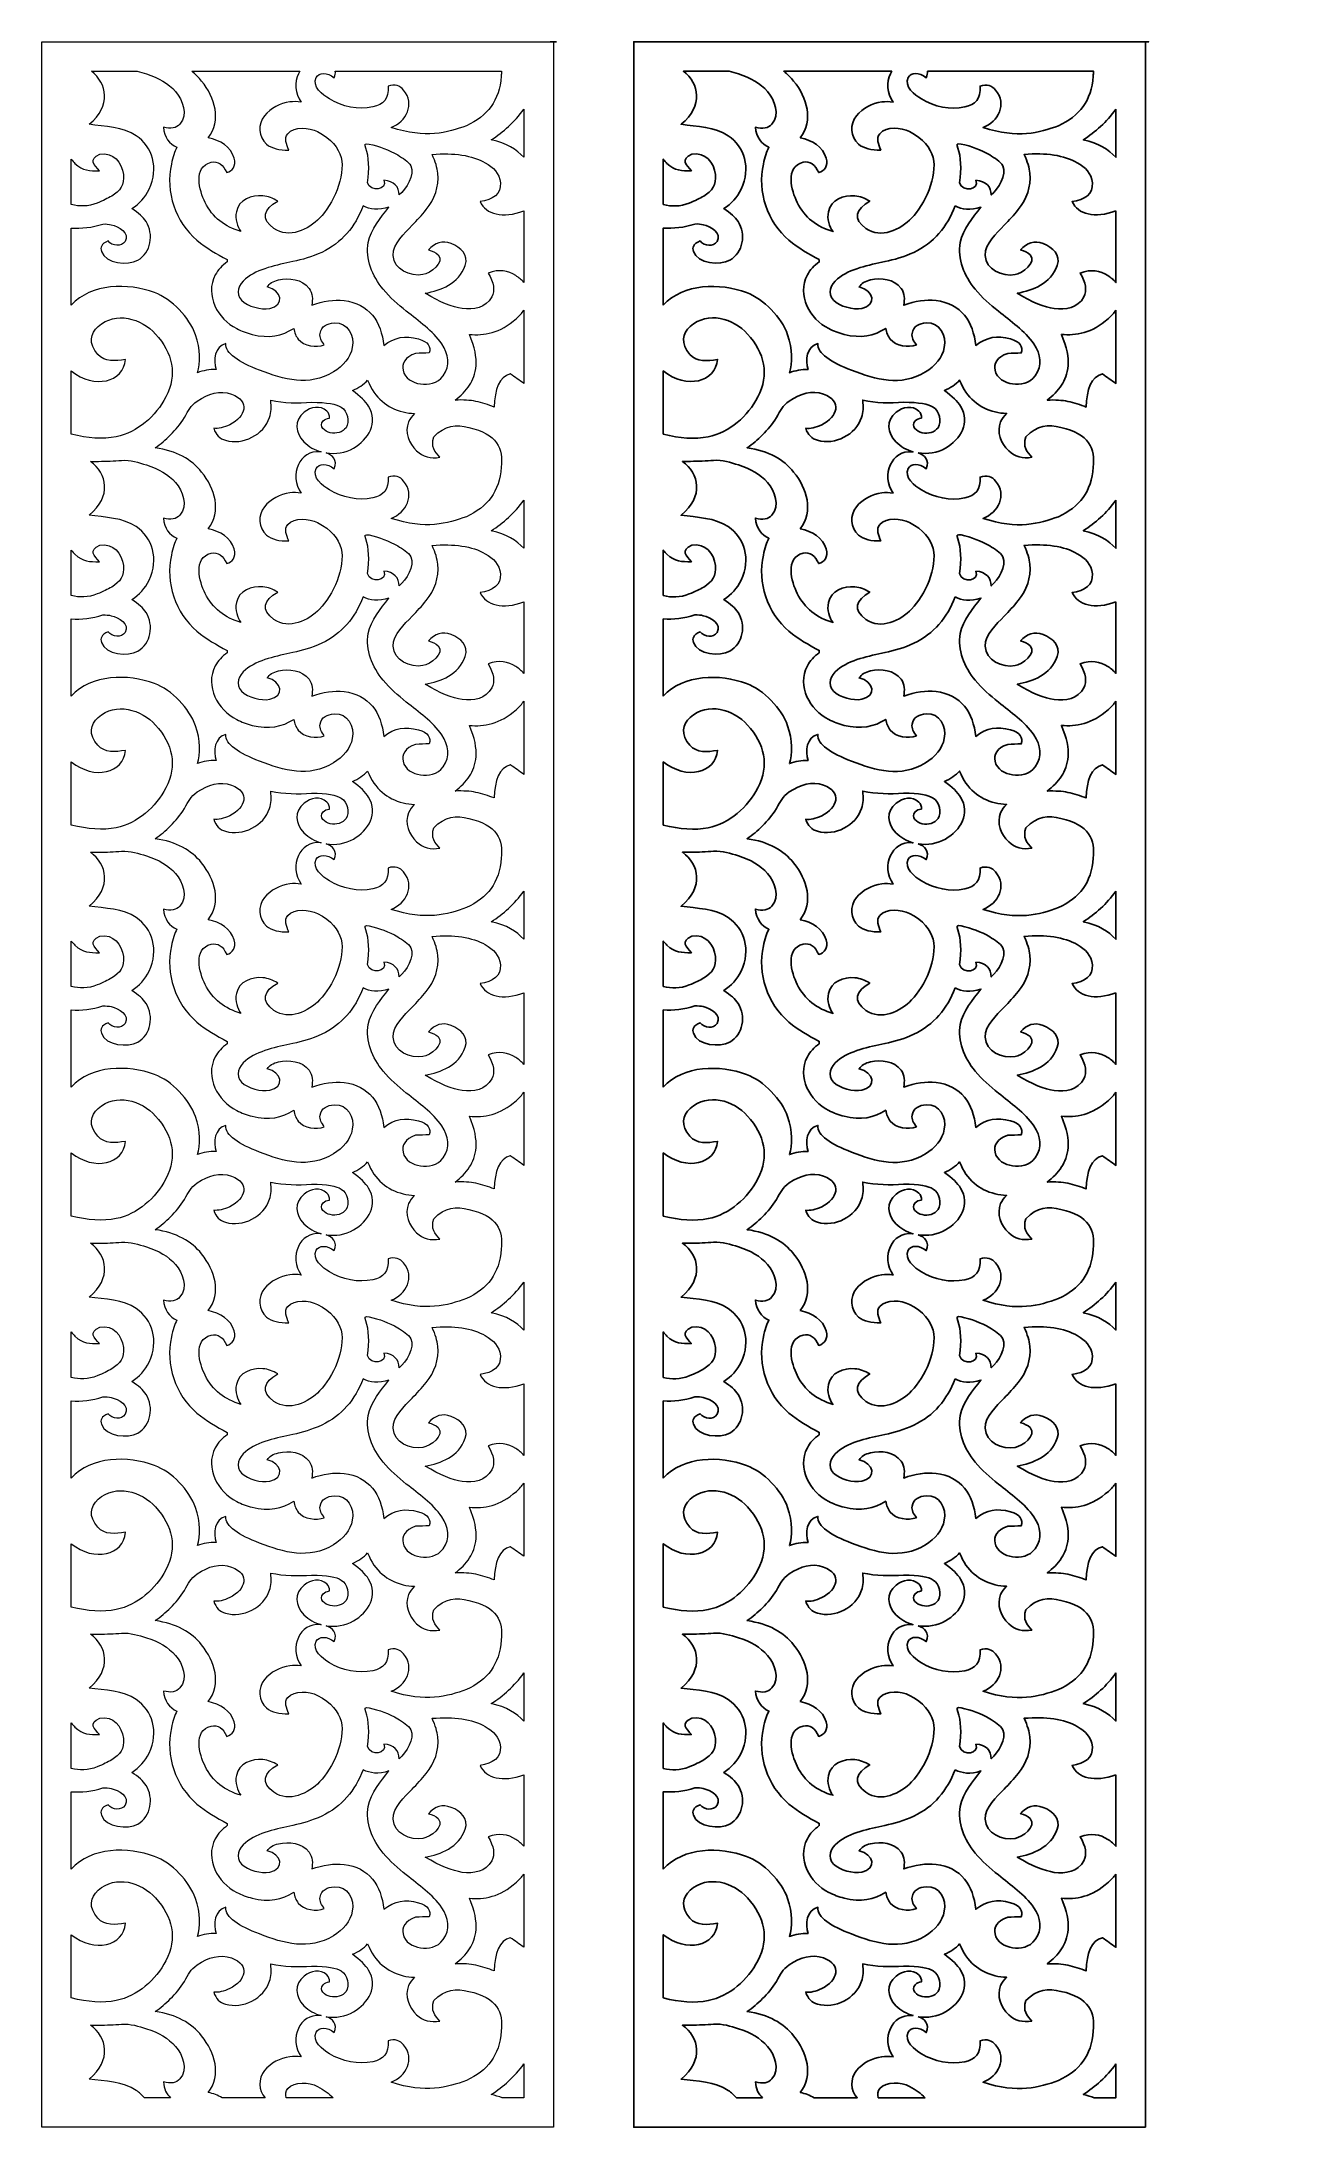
# Model space of a CAD drawing. Header units: centimetres. Extents: x -8.8 to 4.1, y -11 to 10.3.
import ezdxf

# ---------------------------------------------------------------- set-up
doc = ezdxf.new("R2010")
doc.units = ezdxf.units.CM
doc.header["$MEASUREMENT"] = 0
doc.layers.add('layer 1', color=7, linetype='Continuous')

msp = doc.modelspace()

# ---------------------------------------------------------------- linework, layer by layer
at = {"layer": 'layer 1', "color": 242, "lineweight": 9}
for points, knots in [([(-3.56397, -11.03599), (-3.56397, -11.03599), (-3.56397, 10.31201), (-3.56397, 10.31201), (-3.56397, 10.31201), (-3.85327, 10.31201), (-1.96908, 10.31201), (-8.80026, 10.31201), (-8.80026, 10.31201), (-8.80026, 10.31201), (-8.80026, -11.03599), (-8.80026, -11.03599), (-8.80026, -11.03599), (-6.76214, -11.03599), (-4.49373, -11.03599), (-3.56397, -11.03599)], [0, 0, 0, 0, 0.2, 0.2, 0.2, 0.2, 0.4, 0.4, 0.4, 0.4, 0.6, 0.6, 0.6, 0.6, 1, 1, 1, 1]), ([(-8.49817, 7.61474), (-8.29202, 7.84077), (-7.91958, 7.84478), (-7.64626, 7.74406), (-7.64626, 7.74406), (-7.46898, 7.67873), (-7.28957, 7.49051), (-7.22523, 7.31249), (-7.22523, 7.31249), (-7.17278, 7.16737), (-7.17661, 7.01989), (-7.20714, 6.92417), (-7.20714, 6.92417), (-7.14718, 6.94555), (-7.08463, 6.95915), (-7.01635, 6.95559), (-7.01635, 6.95559), (-7.04815, 7.0519), (-7.03008, 7.19601), (-6.91534, 7.2227), (-6.91534, 7.2227), (-6.92329, 7.12133), (-6.78116, 7.02891), (-6.57257, 6.94969), (-6.57257, 6.94969), (-6.31904, 6.8534), (-6.07009, 6.77884), (-5.81605, 6.9312), (-5.81605, 6.9312), (-5.71563, 6.99142), (-5.64135, 7.07878), (-5.62211, 7.18315), (-5.62211, 7.18315), (-5.59961, 7.3052), (-5.66476, 7.44266), (-5.80821, 7.43333), (-5.80821, 7.43333), (-5.87608, 7.42891), (-5.94044, 7.40141), (-5.95171, 7.32696), (-5.95171, 7.32696), (-5.95806, 7.28507), (-5.93611, 7.24672), (-5.90821, 7.20911), (-5.90821, 7.20911), (-5.99139, 7.17701), (-6.11654, 7.19595), (-6.17469, 7.26602), (-6.17469, 7.26602), (-6.19948, 7.29589), (-6.21322, 7.33376), (-6.22109, 7.37748), (-6.22109, 7.37748), (-6.34018, 7.30114), (-6.47817, 7.27202), (-6.64543, 7.31612), (-6.64543, 7.31612), (-6.70098, 7.33076), (-6.75527, 7.34997), (-6.80531, 7.37544), (-6.80531, 7.37544), (-6.99823, 7.47362), (-7.13475, 7.71656), (-7.02365, 7.92507), (-7.02365, 7.92507), (-6.99572, 7.97749), (-6.95371, 8.02221), (-6.90222, 8.05861), (-6.90222, 8.05861), (-6.90222, 8.06652), (-6.90222, 8.07444), (-6.90222, 8.08235), (-6.90222, 8.08235), (-7.01124, 8.13992), (-7.11862, 8.19978), (-7.21189, 8.27925), (-7.21189, 8.27925), (-7.43245, 8.46717), (-7.53785, 8.77526), (-7.47359, 9.05932), (-7.47359, 9.05932), (-7.45751, 9.13042), (-7.4411, 9.18773), (-7.41736, 9.23154), (-7.41736, 9.23154), (-7.4916, 9.26449), (-7.54867, 9.33471), (-7.55433, 9.43692), (-7.55433, 9.43692), (-7.48037, 9.4153), (-7.42164, 9.42755), (-7.38559, 9.46834), (-7.38559, 9.46834), (-7.29826, 9.56716), (-7.35806, 9.71556), (-7.43184, 9.80136), (-7.43184, 9.80136), (-7.5037, 9.88493), (-7.60536, 9.94297), (-7.72962, 9.98161), (-7.72962, 9.98161), (-7.75977, 9.99108), (-7.79108, 10.00132), (-7.82342, 10.00991), (-7.82342, 10.00991), (-7.82342, 10.00991), (-8.29131, 10.00991), (-8.29131, 10.00991), (-8.29131, 10.00991), (-8.13103, 9.88467), (-8.08368, 9.65683), (-8.31546, 9.46685), (-8.31546, 9.46685), (-8.15841, 9.44465), (-7.9653, 9.44214), (-7.83264, 9.34987), (-7.83264, 9.34987), (-7.66867, 9.23582), (-7.59758, 9.02216), (-7.70209, 8.80126), (-7.70209, 8.80126), (-7.74141, 8.71813), (-7.80205, 8.65327), (-7.87981, 8.60309), (-7.87981, 8.60309), (-7.80751, 8.5597), (-7.7615, 8.51548), (-7.73304, 8.47071), (-7.73304, 8.47071), (-7.65118, 8.34196), (-7.67939, 8.15264), (-7.81774, 8.07499), (-7.81774, 8.07499), (-7.91457, 8.02064), (-8.14764, 8.03787), (-8.18878, 8.16553), (-8.18878, 8.16553), (-8.2021, 8.20686), (-8.19212, 8.24359), (-8.12156, 8.2732), (-8.12156, 8.2732), (-8.07822, 8.21844), (-7.98341, 8.21009), (-7.94794, 8.26724), (-7.94794, 8.26724), (-7.89319, 8.35541), (-8.01843, 8.4224), (-8.08854, 8.43862), (-8.08854, 8.43862), (-8.11409, 8.44453), (-8.14225, 8.44719), (-8.17347, 8.44601), (-8.17347, 8.44601), (-8.28759, 8.40974), (-8.39497, 8.39816), (-8.49817, 8.40493), (-8.49817, 8.40493), (-8.49817, 8.40493), (-8.49817, 7.61474), (-8.49817, 7.61474)], [0, 0, 0, 0, 0.02439024, 0.02439024, 0.02439024, 0.02439024, 0.04878049, 0.04878049, 0.04878049, 0.04878049, 0.07317073, 0.07317073, 0.07317073, 0.07317073, 0.09756098, 0.09756098, 0.09756098, 0.09756098, 0.12195122, 0.12195122, 0.12195122, 0.12195122, 0.14634146, 0.14634146, 0.14634146, 0.14634146, 0.17073171, 0.17073171, 0.17073171, 0.17073171, 0.19512195, 0.19512195, 0.19512195, 0.19512195, 0.2195122, 0.2195122, 0.2195122, 0.2195122, 0.24390244, 0.24390244, 0.24390244, 0.24390244, 0.26829268, 0.26829268, 0.26829268, 0.26829268, 0.29268293, 0.29268293, 0.29268293, 0.29268293, 0.31707317, 0.31707317, 0.31707317, 0.31707317, 0.34146341, 0.34146341, 0.34146341, 0.34146341, 0.36585366, 0.36585366, 0.36585366, 0.36585366, 0.3902439, 0.3902439, 0.3902439, 0.3902439, 0.41463415, 0.41463415, 0.41463415, 0.41463415, 0.43902439, 0.43902439, 0.43902439, 0.43902439, 0.46341463, 0.46341463, 0.46341463, 0.46341463, 0.48780488, 0.48780488, 0.48780488, 0.48780488, 0.51219512, 0.51219512, 0.51219512, 0.51219512, 0.53658537, 0.53658537, 0.53658537, 0.53658537, 0.56097561, 0.56097561, 0.56097561, 0.56097561, 0.58536585, 0.58536585, 0.58536585, 0.58536585, 0.6097561, 0.6097561, 0.6097561, 0.6097561, 0.63414634, 0.63414634, 0.63414634, 0.63414634, 0.65853659, 0.65853659, 0.65853659, 0.65853659, 0.68292683, 0.68292683, 0.68292683, 0.68292683, 0.70731707, 0.70731707, 0.70731707, 0.70731707, 0.73170732, 0.73170732, 0.73170732, 0.73170732, 0.75609756, 0.75609756, 0.75609756, 0.75609756, 0.7804878, 0.7804878, 0.7804878, 0.7804878, 0.80487805, 0.80487805, 0.80487805, 0.80487805, 0.82926829, 0.82926829, 0.82926829, 0.82926829, 0.85365854, 0.85365854, 0.85365854, 0.85365854, 0.87804878, 0.87804878, 0.87804878, 0.87804878, 0.90243902, 0.90243902, 0.90243902, 0.90243902, 0.92682927, 0.92682927, 0.92682927, 0.92682927, 0.95121951, 0.95121951, 0.95121951, 0.95121951, 1, 1, 1, 1]), ([(-7.09546, 9.32843), (-6.97509, 9.30408), (-6.86569, 9.2365), (-6.8311, 9.12134), (-6.8311, 9.12134), (-6.80638, 9.03902), (-6.85259, 8.98805), (-6.90695, 8.9726), (-6.90695, 8.9726), (-6.94363, 9.05391), (-6.99744, 9.09418), (-7.06677, 9.07742), (-7.06677, 9.07742), (-7.25461, 9.03203), (-7.18736, 8.78572), (-7.12773, 8.66667), (-7.12773, 8.66667), (-7.05074, 8.51298), (-6.92607, 8.4168), (-6.76112, 8.36919), (-6.76112, 8.36919), (-6.80105, 8.41758), (-6.8233, 8.49898), (-6.80831, 8.57216), (-6.80831, 8.57216), (-6.7829, 8.69619), (-6.65134, 8.74517), (-6.53729, 8.73428), (-6.53729, 8.73428), (-6.48431, 8.72922), (-6.43363, 8.71038), (-6.38479, 8.68048), (-6.38479, 8.68048), (-6.52906, 8.59897), (-6.56198, 8.49696), (-6.42355, 8.39999), (-6.42355, 8.39999), (-6.27037, 8.29269), (-6.07224, 8.3879), (-5.95627, 8.50688), (-5.95627, 8.50688), (-5.8213, 8.64534), (-5.68767, 8.93515), (-5.73749, 9.12759), (-5.73749, 9.12759), (-5.76308, 9.22648), (-5.83494, 9.31723), (-5.97925, 9.39193), (-5.97925, 9.39193), (-6.06132, 9.43442), (-6.21454, 9.4478), (-6.28253, 9.37038), (-6.28253, 9.37038), (-6.32346, 9.32378), (-6.29494, 9.2628), (-6.27252, 9.20309), (-6.27252, 9.20309), (-6.3687, 9.20159), (-6.44717, 9.21868), (-6.49972, 9.263), (-6.49972, 9.263), (-6.58651, 9.33621), (-6.58951, 9.46824), (-6.52033, 9.5544), (-6.52033, 9.5544), (-6.45826, 9.6317), (-6.35983, 9.681), (-6.26269, 9.69512), (-6.26269, 9.69512), (-6.22378, 9.70078), (-6.18486, 9.70043), (-6.14595, 9.69303), (-6.14595, 9.69303), (-6.21043, 9.78437), (-6.21397, 9.89784), (-6.17372, 9.98451), (-6.17372, 9.98451), (-6.16965, 9.99327), (-6.16513, 10.00175), (-6.16019, 10.00991), (-6.16019, 10.00991), (-6.16019, 10.00991), (-7.26573, 10.00991), (-7.26573, 10.00991), (-7.26573, 10.00991), (-7.22752, 9.97992), (-7.19371, 9.94613), (-7.16383, 9.90893), (-7.16383, 9.90893), (-7.02658, 9.73802), (-6.95775, 9.51079), (-7.09546, 9.32843)], [0, 0, 0, 0, 0.04166667, 0.04166667, 0.04166667, 0.04166667, 0.08333333, 0.08333333, 0.08333333, 0.08333333, 0.125, 0.125, 0.125, 0.125, 0.16666667, 0.16666667, 0.16666667, 0.16666667, 0.20833333, 0.20833333, 0.20833333, 0.20833333, 0.25, 0.25, 0.25, 0.25, 0.29166667, 0.29166667, 0.29166667, 0.29166667, 0.33333333, 0.33333333, 0.33333333, 0.33333333, 0.375, 0.375, 0.375, 0.375, 0.41666667, 0.41666667, 0.41666667, 0.41666667, 0.45833333, 0.45833333, 0.45833333, 0.45833333, 0.5, 0.5, 0.5, 0.5, 0.54166667, 0.54166667, 0.54166667, 0.54166667, 0.58333333, 0.58333333, 0.58333333, 0.58333333, 0.625, 0.625, 0.625, 0.625, 0.66666667, 0.66666667, 0.66666667, 0.66666667, 0.70833333, 0.70833333, 0.70833333, 0.70833333, 0.75, 0.75, 0.75, 0.75, 0.79166667, 0.79166667, 0.79166667, 0.79166667, 0.83333333, 0.83333333, 0.83333333, 0.83333333, 0.875, 0.875, 0.875, 0.875, 0.91666667, 0.91666667, 0.91666667, 0.91666667, 1, 1, 1, 1]), ([(-5.79575, 10.00991), (-5.79354, 9.99064), (-5.79658, 9.96845), (-5.80637, 9.9431), (-5.80637, 9.9431), (-5.88099, 10.00237), (-5.96216, 9.99782), (-5.99055, 9.94651), (-5.99055, 9.94651), (-6.04071, 9.85586), (-5.92288, 9.7664), (-5.85692, 9.72626), (-5.85692, 9.72626), (-5.72616, 9.64668), (-5.56194, 9.61227), (-5.41129, 9.64436), (-5.41129, 9.64436), (-5.30561, 9.66687), (-5.2437, 9.72867), (-5.25663, 9.85764), (-5.25663, 9.85764), (-5.18668, 9.88221), (-5.1323, 9.8604), (-5.09661, 9.81674), (-5.09661, 9.81674), (-4.97856, 9.67231), (-5.06784, 9.49401), (-5.2249, 9.43451), (-5.2249, 9.43451), (-4.86569, 9.31822), (-4.6549, 9.38003), (-4.45269, 9.45214), (-4.45269, 9.45214), (-4.24337, 9.54942), (-4.11318, 9.70862), (-4.09861, 9.95831), (-4.09861, 9.95831), (-4.09655, 9.97582), (-4.0952, 9.99303), (-4.09469, 10.00991), (-4.09469, 10.00991), (-4.09469, 10.00991), (-5.79575, 10.00991), (-5.79575, 10.00991)], [0, 0, 0, 0, 0.08333333, 0.08333333, 0.08333333, 0.08333333, 0.16666667, 0.16666667, 0.16666667, 0.16666667, 0.25, 0.25, 0.25, 0.25, 0.33333333, 0.33333333, 0.33333333, 0.33333333, 0.41666667, 0.41666667, 0.41666667, 0.41666667, 0.5, 0.5, 0.5, 0.5, 0.58333333, 0.58333333, 0.58333333, 0.58333333, 0.66666667, 0.66666667, 0.66666667, 0.66666667, 0.75, 0.75, 0.75, 0.75, 0.83333333, 0.83333333, 0.83333333, 0.83333333, 1, 1, 1, 1]), ([(-3.86607, 9.62132), (-3.96145, 9.48728), (-4.07593, 9.38823), (-4.2004, 9.30749), (-4.2004, 9.30749), (-4.04183, 9.27421), (-3.94268, 9.20792), (-3.86607, 9.12911), (-3.86607, 9.12911), (-3.86607, 9.12911), (-3.86607, 9.62132), (-3.86607, 9.62132)], [0, 0, 0, 0, 0.25, 0.25, 0.25, 0.25, 0.5, 0.5, 0.5, 0.5, 1, 1, 1, 1]), ([(-8.49817, 8.644), (-8.41423, 8.62467), (-8.32569, 8.62232), (-8.23293, 8.6606), (-8.23293, 8.6606), (-8.17217, 8.68567), (-8.12306, 8.70864), (-8.08424, 8.73203), (-8.08424, 8.73203), (-7.99962, 8.78301), (-7.95173, 8.84755), (-7.96461, 8.95136), (-7.96461, 8.95136), (-7.98041, 9.07866), (-8.0641, 9.18329), (-8.20466, 9.15962), (-8.20466, 9.15962), (-8.32601, 9.10836), (-8.26241, 9.0494), (-8.2097, 8.9909), (-8.2097, 8.9909), (-8.31229, 8.9909), (-8.37903, 8.98952), (-8.46034, 9.06696), (-8.46034, 9.06696), (-8.47312, 9.07914), (-8.48574, 9.09339), (-8.49817, 9.11028), (-8.49817, 9.11028), (-8.49817, 9.11028), (-8.49817, 8.644), (-8.49817, 8.644)], [0, 0, 0, 0, 0.11111111, 0.11111111, 0.11111111, 0.11111111, 0.22222222, 0.22222222, 0.22222222, 0.22222222, 0.33333333, 0.33333333, 0.33333333, 0.33333333, 0.44444444, 0.44444444, 0.44444444, 0.44444444, 0.55555556, 0.55555556, 0.55555556, 0.55555556, 0.66666667, 0.66666667, 0.66666667, 0.66666667, 0.77777778, 0.77777778, 0.77777778, 0.77777778, 1, 1, 1, 1]), ([(-5.29883, 8.89444), (-5.19478, 8.88728), (-5.143, 8.82476), (-5.14165, 8.74363), (-5.14165, 8.74363), (-5.07504, 8.80371), (-4.97386, 8.95048), (-5.02362, 9.04101), (-5.02362, 9.04101), (-5.04913, 9.08744), (-5.10421, 9.12103), (-5.15775, 9.15289), (-5.15775, 9.15289), (-5.24657, 9.20575), (-5.34497, 9.24153), (-5.45042, 9.26454), (-5.45042, 9.26454), (-5.49416, 9.27409), (-5.49912, 9.26221), (-5.48447, 9.22378), (-5.48447, 9.22378), (-5.44952, 9.13209), (-5.44674, 9.01091), (-5.46663, 8.86895), (-5.46663, 8.86895), (-5.43258, 8.76714), (-5.26069, 8.79308), (-5.29883, 8.89444)], [0, 0, 0, 0, 0.125, 0.125, 0.125, 0.125, 0.25, 0.25, 0.25, 0.25, 0.375, 0.375, 0.375, 0.375, 0.5, 0.5, 0.5, 0.5, 0.625, 0.625, 0.625, 0.625, 0.75, 0.75, 0.75, 0.75, 1, 1, 1, 1]), ([(-3.86607, 8.57969), (-4.08553, 8.50024), (-4.25166, 8.54449), (-4.31471, 8.67494), (-4.31471, 8.67494), (-4.18516, 8.6921), (-4.09608, 8.75637), (-4.10703, 8.86623), (-4.10703, 8.86623), (-4.11701, 8.96627), (-4.17823, 9.02524), (-4.26162, 9.07307), (-4.26162, 9.07307), (-4.39537, 9.14978), (-4.58386, 9.1773), (-4.8052, 9.1574), (-4.8052, 9.1574), (-4.76979, 9.08225), (-4.75291, 9.02033), (-4.74728, 8.96644), (-4.74728, 8.96644), (-4.73287, 8.82853), (-4.77987, 8.69792), (-4.8647, 8.59338), (-4.8647, 8.59338), (-4.91113, 8.53615), (-4.96096, 8.48363), (-5.00984, 8.43257), (-5.00984, 8.43257), (-5.0882, 8.35073), (-5.20624, 8.24789), (-5.20367, 8.12518), (-5.20367, 8.12518), (-5.20063, 7.97999), (-5.02632, 7.90453), (-4.89862, 7.92756), (-4.89862, 7.92756), (-4.82613, 7.94063), (-4.6712, 8.04863), (-4.74451, 8.13131), (-4.74451, 8.13131), (-4.76622, 8.15579), (-4.80265, 8.16957), (-4.84218, 8.1811), (-4.84218, 8.1811), (-4.7781, 8.25381), (-4.69891, 8.28169), (-4.61007, 8.24569), (-4.61007, 8.24569), (-4.51197, 8.20594), (-4.4301, 8.13165), (-4.46687, 8.02225), (-4.46687, 8.02225), (-4.5307, 7.83235), (-4.71858, 7.76616), (-4.87546, 7.73732), (-4.87546, 7.73732), (-4.72271, 7.64377), (-4.5991, 7.59554), (-4.49684, 7.58053), (-4.49684, 7.58053), (-4.38284, 7.5638), (-4.25335, 7.58655), (-4.19463, 7.69904), (-4.19463, 7.69904), (-4.16029, 7.76483), (-4.17274, 7.84662), (-4.23199, 7.94442), (-4.23199, 7.94442), (-4.11777, 7.9879), (-4.02808, 7.9676), (-3.94945, 7.91853), (-3.94945, 7.91853), (-3.91452, 7.89673), (-3.88692, 7.87273), (-3.86607, 7.84724), (-3.86607, 7.84724), (-3.86607, 7.84724), (-3.86607, 8.57969), (-3.86607, 8.57969)], [0, 0, 0, 0, 0.04761905, 0.04761905, 0.04761905, 0.04761905, 0.0952381, 0.0952381, 0.0952381, 0.0952381, 0.14285714, 0.14285714, 0.14285714, 0.14285714, 0.19047619, 0.19047619, 0.19047619, 0.19047619, 0.23809524, 0.23809524, 0.23809524, 0.23809524, 0.28571429, 0.28571429, 0.28571429, 0.28571429, 0.33333333, 0.33333333, 0.33333333, 0.33333333, 0.38095238, 0.38095238, 0.38095238, 0.38095238, 0.42857143, 0.42857143, 0.42857143, 0.42857143, 0.47619048, 0.47619048, 0.47619048, 0.47619048, 0.52380952, 0.52380952, 0.52380952, 0.52380952, 0.57142857, 0.57142857, 0.57142857, 0.57142857, 0.61904762, 0.61904762, 0.61904762, 0.61904762, 0.66666667, 0.66666667, 0.66666667, 0.66666667, 0.71428571, 0.71428571, 0.71428571, 0.71428571, 0.76190476, 0.76190476, 0.76190476, 0.76190476, 0.80952381, 0.80952381, 0.80952381, 0.80952381, 0.85714286, 0.85714286, 0.85714286, 0.85714286, 0.9047619, 0.9047619, 0.9047619, 0.9047619, 1, 1, 1, 1]), ([(-5.51062, 8.63075), (-5.44205, 8.59297), (-5.35669, 8.5843), (-5.24677, 8.61818), (-5.24677, 8.61818), (-5.33093, 8.51041), (-5.43232, 8.3949), (-5.45824, 8.25642), (-5.45824, 8.25642), (-5.48993, 8.08722), (-5.41918, 7.9157), (-5.30509, 7.77747), (-5.30509, 7.77747), (-5.2369, 7.69485), (-5.15494, 7.62288), (-5.06921, 7.55382), (-5.06921, 7.55382), (-4.94141, 7.45088), (-4.80001, 7.35537), (-4.7062, 7.2181), (-4.7062, 7.2181), (-4.63549, 7.11463), (-4.61427, 6.99715), (-4.69143, 6.89196), (-4.69143, 6.89196), (-4.74997, 6.81216), (-4.84441, 6.79678), (-4.9232, 6.80872), (-4.9232, 6.80872), (-5.00327, 6.82084), (-5.08415, 6.86404), (-5.10302, 6.94992), (-5.10302, 6.94992), (-5.11717, 7.01428), (-5.08342, 7.08403), (-4.97369, 7.12147), (-4.97369, 7.12147), (-4.92727, 7.12316), (-4.88085, 7.12485), (-4.83444, 7.12654), (-4.83444, 7.12654), (-4.81585, 7.18752), (-4.84438, 7.24325), (-4.94365, 7.26993), (-4.94365, 7.26993), (-5.08385, 7.3076), (-5.18672, 7.2894), (-5.30029, 7.20249), (-5.30029, 7.20249), (-5.32565, 7.44673), (-5.44934, 7.63134), (-5.70672, 7.66217), (-5.70672, 7.66217), (-5.80999, 7.67454), (-5.92104, 7.65577), (-6.03754, 7.61522), (-6.03754, 7.61522), (-6.02692, 7.67592), (-6.02502, 7.73517), (-6.06447, 7.78752), (-6.06447, 7.78752), (-6.137, 7.88377), (-6.26773, 7.8967), (-6.37797, 7.87299), (-6.37797, 7.87299), (-6.43327, 7.86109), (-6.4706, 7.83651), (-6.4935, 7.80175), (-6.4935, 7.80175), (-6.34208, 7.76721), (-6.31078, 7.61447), (-6.46679, 7.58283), (-6.46679, 7.58283), (-6.55474, 7.565), (-6.69208, 7.60166), (-6.75549, 7.66578), (-6.75549, 7.66578), (-6.82222, 7.73326), (-6.78194, 7.83106), (-6.71661, 7.88415), (-6.71661, 7.88415), (-6.58545, 7.99075), (-6.39135, 8.02541), (-6.23013, 8.06114), (-6.23013, 8.06114), (-6.13652, 8.08189), (-6.03591, 8.10835), (-5.93527, 8.15595), (-5.93527, 8.15595), (-5.72651, 8.25469), (-5.59639, 8.41445), (-5.51062, 8.63075)], [0, 0, 0, 0, 0.04166667, 0.04166667, 0.04166667, 0.04166667, 0.08333333, 0.08333333, 0.08333333, 0.08333333, 0.125, 0.125, 0.125, 0.125, 0.16666667, 0.16666667, 0.16666667, 0.16666667, 0.20833333, 0.20833333, 0.20833333, 0.20833333, 0.25, 0.25, 0.25, 0.25, 0.29166667, 0.29166667, 0.29166667, 0.29166667, 0.33333333, 0.33333333, 0.33333333, 0.33333333, 0.375, 0.375, 0.375, 0.375, 0.41666667, 0.41666667, 0.41666667, 0.41666667, 0.45833333, 0.45833333, 0.45833333, 0.45833333, 0.5, 0.5, 0.5, 0.5, 0.54166667, 0.54166667, 0.54166667, 0.54166667, 0.58333333, 0.58333333, 0.58333333, 0.58333333, 0.625, 0.625, 0.625, 0.625, 0.66666667, 0.66666667, 0.66666667, 0.66666667, 0.70833333, 0.70833333, 0.70833333, 0.70833333, 0.75, 0.75, 0.75, 0.75, 0.79166667, 0.79166667, 0.79166667, 0.79166667, 0.83333333, 0.83333333, 0.83333333, 0.83333333, 0.875, 0.875, 0.875, 0.875, 0.91666667, 0.91666667, 0.91666667, 0.91666667, 1, 1, 1, 1]), ([(-8.49817, 6.29475), (-8.32882, 6.25216), (-8.17448, 6.24107), (-8.03855, 6.26836), (-8.03855, 6.26836), (-7.8193, 6.31237), (-7.63201, 6.4806), (-7.5302, 6.67577), (-7.5302, 6.67577), (-7.40975, 6.90667), (-7.46196, 7.12862), (-7.63495, 7.31912), (-7.63495, 7.31912), (-7.78111, 7.48008), (-8.04242, 7.55738), (-8.22216, 7.39719), (-8.22216, 7.39719), (-8.3012, 7.32674), (-8.32513, 7.22107), (-8.22628, 7.11157), (-8.22628, 7.11157), (-8.15365, 7.03111), (-8.04891, 7.04337), (-7.94282, 7.05957), (-7.94282, 7.05957), (-7.96479, 6.8256), (-8.25899, 6.7528), (-8.49817, 6.94192), (-8.49817, 6.94192), (-8.49817, 6.94192), (-8.49817, 6.29475), (-8.49817, 6.29475)], [0, 0, 0, 0, 0.11111111, 0.11111111, 0.11111111, 0.11111111, 0.22222222, 0.22222222, 0.22222222, 0.22222222, 0.33333333, 0.33333333, 0.33333333, 0.33333333, 0.44444444, 0.44444444, 0.44444444, 0.44444444, 0.55555556, 0.55555556, 0.55555556, 0.55555556, 0.66666667, 0.66666667, 0.66666667, 0.66666667, 0.77777778, 0.77777778, 0.77777778, 0.77777778, 1, 1, 1, 1]), ([(-3.86607, 7.56346), (-3.88613, 7.53392), (-3.9118, 7.50536), (-3.94246, 7.47864), (-3.94246, 7.47864), (-4.11544, 7.32788), (-4.27242, 7.30187), (-4.42429, 7.31574), (-4.42429, 7.31574), (-4.30899, 7.0549), (-4.35735, 6.89969), (-4.42273, 6.79732), (-4.42273, 6.79732), (-4.46014, 6.73875), (-4.51062, 6.68659), (-4.56923, 6.64317), (-4.56923, 6.64317), (-4.48934, 6.6473), (-4.4145, 6.64226), (-4.35833, 6.63018), (-4.35833, 6.63018), (-4.2922, 6.61595), (-4.22852, 6.59544), (-4.1705, 6.5725), (-4.1705, 6.5725), (-4.16346, 6.75205), (-4.12202, 6.88395), (-4.00488, 6.91105), (-4.00488, 6.91105), (-3.95861, 6.87866), (-3.91234, 6.84627), (-3.86607, 6.81388), (-3.86607, 6.81388), (-3.86607, 6.81388), (-3.86607, 7.56346), (-3.86607, 7.56346)], [0, 0, 0, 0, 0.1, 0.1, 0.1, 0.1, 0.2, 0.2, 0.2, 0.2, 0.3, 0.3, 0.3, 0.3, 0.4, 0.4, 0.4, 0.4, 0.5, 0.5, 0.5, 0.5, 0.6, 0.6, 0.6, 0.6, 0.7, 0.7, 0.7, 0.7, 0.8, 0.8, 0.8, 0.8, 1, 1, 1, 1]), ([(-5.89068, 6.10303), (-5.82164, 6.08124), (-5.77169, 6.0312), (-5.80637, 5.94131), (-5.80637, 5.94131), (-5.88099, 6.00059), (-5.96216, 5.99604), (-5.99055, 5.94473), (-5.99055, 5.94473), (-6.04071, 5.85408), (-5.92288, 5.76462), (-5.85692, 5.72448), (-5.85692, 5.72448), (-5.72616, 5.6449), (-5.56194, 5.61049), (-5.41129, 5.64258), (-5.41129, 5.64258), (-5.30561, 5.66509), (-5.2437, 5.72689), (-5.25663, 5.85586), (-5.25663, 5.85586), (-5.18668, 5.88043), (-5.1323, 5.85862), (-5.09661, 5.81496), (-5.09661, 5.81496), (-4.97856, 5.67053), (-5.06784, 5.49223), (-5.2249, 5.43273), (-5.2249, 5.43273), (-4.86569, 5.31644), (-4.6549, 5.37824), (-4.45269, 5.45036), (-4.45269, 5.45036), (-4.24337, 5.54764), (-4.11318, 5.70683), (-4.09861, 5.95653), (-4.09861, 5.95653), (-4.07636, 6.14528), (-4.13738, 6.30027), (-4.4286, 6.36194), (-4.4286, 6.36194), (-4.55543, 6.39721), (-4.67697, 6.38484), (-4.78687, 6.26766), (-4.78687, 6.26766), (-4.82368, 6.16547), (-4.77324, 6.11314), (-4.72794, 6.05788), (-4.72794, 6.05788), (-4.81977, 6.04333), (-4.89946, 6.06201), (-4.96342, 6.12374), (-4.96342, 6.12374), (-5.04246, 6.20003), (-5.08921, 6.3151), (-5.04562, 6.42187), (-5.04562, 6.42187), (-5.0325, 6.45399), (-5.01168, 6.48211), (-4.98517, 6.50659), (-4.98517, 6.50659), (-5.02512, 6.50756), (-5.06451, 6.51277), (-5.10246, 6.52262), (-5.10246, 6.52262), (-5.26456, 6.56471), (-5.39255, 6.66189), (-5.46517, 6.84852), (-5.46517, 6.84852), (-5.50739, 6.80307), (-5.55885, 6.76685), (-5.62145, 6.74179), (-5.62145, 6.74179), (-5.53862, 6.68357), (-5.4865, 6.6303), (-5.45523, 6.5804), (-5.45523, 6.5804), (-5.35137, 6.41466), (-5.4573, 6.23978), (-5.60943, 6.15242), (-5.60943, 6.15242), (-5.69265, 6.10464), (-5.79439, 6.08824), (-5.89068, 6.10303)], [0, 0, 0, 0, 0.04545455, 0.04545455, 0.04545455, 0.04545455, 0.09090909, 0.09090909, 0.09090909, 0.09090909, 0.13636364, 0.13636364, 0.13636364, 0.13636364, 0.18181818, 0.18181818, 0.18181818, 0.18181818, 0.22727273, 0.22727273, 0.22727273, 0.22727273, 0.27272727, 0.27272727, 0.27272727, 0.27272727, 0.31818182, 0.31818182, 0.31818182, 0.31818182, 0.36363636, 0.36363636, 0.36363636, 0.36363636, 0.40909091, 0.40909091, 0.40909091, 0.40909091, 0.45454545, 0.45454545, 0.45454545, 0.45454545, 0.5, 0.5, 0.5, 0.5, 0.54545455, 0.54545455, 0.54545455, 0.54545455, 0.59090909, 0.59090909, 0.59090909, 0.59090909, 0.63636364, 0.63636364, 0.63636364, 0.63636364, 0.68181818, 0.68181818, 0.68181818, 0.68181818, 0.72727273, 0.72727273, 0.72727273, 0.72727273, 0.77272727, 0.77272727, 0.77272727, 0.77272727, 0.81818182, 0.81818182, 0.81818182, 0.81818182, 0.86363636, 0.86363636, 0.86363636, 0.86363636, 0.90909091, 0.90909091, 0.90909091, 0.90909091, 1, 1, 1, 1]), ([(-7.09546, 5.32665), (-6.97509, 5.3023), (-6.86569, 5.23472), (-6.8311, 5.11956), (-6.8311, 5.11956), (-6.80638, 5.03723), (-6.85259, 4.98626), (-6.90695, 4.97081), (-6.90695, 4.97081), (-6.94363, 5.05213), (-6.99744, 5.0924), (-7.06677, 5.07564), (-7.06677, 5.07564), (-7.25461, 5.03025), (-7.18736, 4.78394), (-7.12773, 4.66489), (-7.12773, 4.66489), (-7.05074, 4.5112), (-6.92607, 4.41502), (-6.76112, 4.36741), (-6.76112, 4.36741), (-6.80105, 4.41579), (-6.8233, 4.4972), (-6.80831, 4.57038), (-6.80831, 4.57038), (-6.7829, 4.69441), (-6.65134, 4.74338), (-6.53729, 4.7325), (-6.53729, 4.7325), (-6.48431, 4.72744), (-6.43363, 4.7086), (-6.38479, 4.6787), (-6.38479, 4.6787), (-6.52906, 4.59719), (-6.56198, 4.49518), (-6.42355, 4.39821), (-6.42355, 4.39821), (-6.27037, 4.2909), (-6.07224, 4.38611), (-5.95627, 4.50509), (-5.95627, 4.50509), (-5.8213, 4.64355), (-5.68767, 4.93337), (-5.73749, 5.12581), (-5.73749, 5.12581), (-5.76308, 5.2247), (-5.83494, 5.31545), (-5.97925, 5.39015), (-5.97925, 5.39015), (-6.06132, 5.43264), (-6.21454, 5.44602), (-6.28253, 5.3686), (-6.28253, 5.3686), (-6.32346, 5.32199), (-6.29494, 5.26102), (-6.27252, 5.20131), (-6.27252, 5.20131), (-6.3687, 5.19981), (-6.44717, 5.2169), (-6.49972, 5.26122), (-6.49972, 5.26122), (-6.58651, 5.33443), (-6.58951, 5.46646), (-6.52033, 5.55261), (-6.52033, 5.55261), (-6.45826, 5.62992), (-6.35983, 5.67922), (-6.26269, 5.69334), (-6.26269, 5.69334), (-6.22378, 5.699), (-6.18486, 5.69865), (-6.14595, 5.69125), (-6.14595, 5.69125), (-6.21043, 5.78259), (-6.21397, 5.89606), (-6.17372, 5.98273), (-6.17372, 5.98273), (-6.13501, 6.06609), (-6.05581, 6.12466), (-5.95139, 6.11492), (-5.95139, 6.11492), (-5.94792, 6.1146), (-5.94445, 6.11421), (-5.94099, 6.11378), (-5.94099, 6.11378), (-6.00745, 6.1321), (-6.06903, 6.16612), (-6.11715, 6.2158), (-6.11715, 6.2158), (-6.20838, 6.30999), (-6.21943, 6.43249), (-6.11324, 6.51957), (-6.11324, 6.51957), (-6.04753, 6.57346), (-5.94999, 6.59426), (-5.88296, 6.53066), (-5.88296, 6.53066), (-5.86302, 6.51174), (-5.85412, 6.48782), (-5.85625, 6.45888), (-5.85625, 6.45888), (-5.8821, 6.45506), (-5.90619, 6.44747), (-5.9202, 6.43083), (-5.9202, 6.43083), (-5.96936, 6.37247), (-5.90132, 6.3214), (-5.8486, 6.30936), (-5.8486, 6.30936), (-5.78743, 6.29539), (-5.71928, 6.31344), (-5.68638, 6.36118), (-5.68638, 6.36118), (-5.64355, 6.42334), (-5.67234, 6.5331), (-5.73517, 6.5712), (-5.73517, 6.5712), (-5.78561, 6.60179), (-5.87614, 6.62155), (-6.04026, 6.62142), (-6.04026, 6.62142), (-6.17929, 6.61102), (-6.31833, 6.61316), (-6.45735, 6.64289), (-6.45735, 6.64289), (-6.44689, 6.57293), (-6.45241, 6.5154), (-6.46878, 6.46631), (-6.46878, 6.46631), (-6.52834, 6.28777), (-6.7393, 6.1794), (-6.92049, 6.23185), (-6.92049, 6.23185), (-6.97593, 6.24791), (-7.01834, 6.28583), (-7.04024, 6.35491), (-7.04024, 6.35491), (-6.99811, 6.34851), (-6.93392, 6.36134), (-6.87609, 6.39076), (-6.87609, 6.39076), (-6.71507, 6.47268), (-6.66057, 6.63222), (-6.8599, 6.70403), (-6.8599, 6.70403), (-6.97636, 6.74599), (-7.09282, 6.71195), (-7.20927, 6.63393), (-7.20927, 6.63393), (-7.28425, 6.58369), (-7.29286, 6.53869), (-7.34042, 6.46406), (-7.34042, 6.46406), (-7.42686, 6.32845), (-7.52981, 6.23297), (-7.64007, 6.15522), (-7.64007, 6.15522), (-7.42023, 6.12536), (-7.26809, 6.03696), (-7.16383, 5.90715), (-7.16383, 5.90715), (-7.02658, 5.73624), (-6.95775, 5.50901), (-7.09546, 5.32665)], [0, 0, 0, 0, 0.02380952, 0.02380952, 0.02380952, 0.02380952, 0.04761905, 0.04761905, 0.04761905, 0.04761905, 0.07142857, 0.07142857, 0.07142857, 0.07142857, 0.0952381, 0.0952381, 0.0952381, 0.0952381, 0.11904762, 0.11904762, 0.11904762, 0.11904762, 0.14285714, 0.14285714, 0.14285714, 0.14285714, 0.16666667, 0.16666667, 0.16666667, 0.16666667, 0.19047619, 0.19047619, 0.19047619, 0.19047619, 0.21428571, 0.21428571, 0.21428571, 0.21428571, 0.23809524, 0.23809524, 0.23809524, 0.23809524, 0.26190476, 0.26190476, 0.26190476, 0.26190476, 0.28571429, 0.28571429, 0.28571429, 0.28571429, 0.30952381, 0.30952381, 0.30952381, 0.30952381, 0.33333333, 0.33333333, 0.33333333, 0.33333333, 0.35714286, 0.35714286, 0.35714286, 0.35714286, 0.38095238, 0.38095238, 0.38095238, 0.38095238, 0.4047619, 0.4047619, 0.4047619, 0.4047619, 0.42857143, 0.42857143, 0.42857143, 0.42857143, 0.45238095, 0.45238095, 0.45238095, 0.45238095, 0.47619048, 0.47619048, 0.47619048, 0.47619048, 0.5, 0.5, 0.5, 0.5, 0.52380952, 0.52380952, 0.52380952, 0.52380952, 0.54761905, 0.54761905, 0.54761905, 0.54761905, 0.57142857, 0.57142857, 0.57142857, 0.57142857, 0.5952381, 0.5952381, 0.5952381, 0.5952381, 0.61904762, 0.61904762, 0.61904762, 0.61904762, 0.64285714, 0.64285714, 0.64285714, 0.64285714, 0.66666667, 0.66666667, 0.66666667, 0.66666667, 0.69047619, 0.69047619, 0.69047619, 0.69047619, 0.71428571, 0.71428571, 0.71428571, 0.71428571, 0.73809524, 0.73809524, 0.73809524, 0.73809524, 0.76190476, 0.76190476, 0.76190476, 0.76190476, 0.78571429, 0.78571429, 0.78571429, 0.78571429, 0.80952381, 0.80952381, 0.80952381, 0.80952381, 0.83333333, 0.83333333, 0.83333333, 0.83333333, 0.85714286, 0.85714286, 0.85714286, 0.85714286, 0.88095238, 0.88095238, 0.88095238, 0.88095238, 0.9047619, 0.9047619, 0.9047619, 0.9047619, 0.92857143, 0.92857143, 0.92857143, 0.92857143, 0.95238095, 0.95238095, 0.95238095, 0.95238095, 1, 1, 1, 1]), ([(-8.49817, 3.61295), (-8.29202, 3.83899), (-7.91958, 3.843), (-7.64626, 3.74228), (-7.64626, 3.74228), (-7.46898, 3.67695), (-7.28957, 3.48873), (-7.22523, 3.31071), (-7.22523, 3.31071), (-7.17278, 3.16559), (-7.17661, 3.01811), (-7.20714, 2.92239), (-7.20714, 2.92239), (-7.14718, 2.94377), (-7.08463, 2.95736), (-7.01635, 2.95381), (-7.01635, 2.95381), (-7.04815, 3.05012), (-7.03008, 3.19422), (-6.91534, 3.22092), (-6.91534, 3.22092), (-6.92329, 3.11954), (-6.78116, 3.02713), (-6.57257, 2.94791), (-6.57257, 2.94791), (-6.31904, 2.85162), (-6.07009, 2.77706), (-5.81605, 2.92942), (-5.81605, 2.92942), (-5.71563, 2.98964), (-5.64135, 3.077), (-5.62211, 3.18137), (-5.62211, 3.18137), (-5.59961, 3.30341), (-5.66476, 3.44088), (-5.80821, 3.43154), (-5.80821, 3.43154), (-5.87608, 3.42713), (-5.94044, 3.39963), (-5.95171, 3.32517), (-5.95171, 3.32517), (-5.95806, 3.28329), (-5.93611, 3.24494), (-5.90821, 3.20733), (-5.90821, 3.20733), (-5.99139, 3.17523), (-6.11654, 3.19417), (-6.17469, 3.26424), (-6.17469, 3.26424), (-6.19948, 3.29411), (-6.21322, 3.33197), (-6.22109, 3.37569), (-6.22109, 3.37569), (-6.34018, 3.29936), (-6.47817, 3.27024), (-6.64543, 3.31433), (-6.64543, 3.31433), (-6.70098, 3.32898), (-6.75527, 3.34819), (-6.80531, 3.37366), (-6.80531, 3.37366), (-6.99823, 3.47184), (-7.13475, 3.71478), (-7.02365, 3.92328), (-7.02365, 3.92328), (-6.99572, 3.97571), (-6.95371, 4.02043), (-6.90222, 4.05683), (-6.90222, 4.05683), (-6.90222, 4.06474), (-6.90222, 4.07265), (-6.90222, 4.08056), (-6.90222, 4.08056), (-7.01124, 4.13814), (-7.11862, 4.198), (-7.21189, 4.27747), (-7.21189, 4.27747), (-7.43245, 4.46538), (-7.53785, 4.77347), (-7.47359, 5.05754), (-7.47359, 5.05754), (-7.45751, 5.12864), (-7.4411, 5.18595), (-7.41736, 5.22976), (-7.41736, 5.22976), (-7.4916, 5.2627), (-7.54867, 5.33293), (-7.55433, 5.43513), (-7.55433, 5.43513), (-7.48037, 5.41352), (-7.42164, 5.42577), (-7.38559, 5.46656), (-7.38559, 5.46656), (-7.29826, 5.56537), (-7.35806, 5.71377), (-7.43184, 5.79957), (-7.43184, 5.79957), (-7.5037, 5.88315), (-7.60536, 5.94118), (-7.72962, 5.97983), (-7.72962, 5.97983), (-7.80714, 6.00417), (-7.89232, 6.03367), (-7.98292, 6.02691), (-7.98292, 6.02691), (-8.05849, 6.02127), (-8.13769, 6.01775), (-8.219, 6.01665), (-8.219, 6.01665), (-8.24649, 6.01627), (-8.27424, 6.01617), (-8.30216, 6.01636), (-8.30216, 6.01636), (-8.13325, 5.89308), (-8.07852, 5.65928), (-8.31546, 5.46506), (-8.31546, 5.46506), (-8.15841, 5.44287), (-7.9653, 5.44036), (-7.83264, 5.34809), (-7.83264, 5.34809), (-7.66867, 5.23404), (-7.59758, 5.02037), (-7.70209, 4.79948), (-7.70209, 4.79948), (-7.74141, 4.71635), (-7.80205, 4.65149), (-7.87981, 4.60131), (-7.87981, 4.60131), (-7.80751, 4.55791), (-7.7615, 4.5137), (-7.73304, 4.46893), (-7.73304, 4.46893), (-7.65118, 4.34017), (-7.67939, 4.15086), (-7.81774, 4.07321), (-7.81774, 4.07321), (-7.91457, 4.01886), (-8.14764, 4.03609), (-8.18878, 4.16375), (-8.18878, 4.16375), (-8.2021, 4.20507), (-8.19212, 4.24181), (-8.12156, 4.27142), (-8.12156, 4.27142), (-8.07822, 4.21666), (-7.98341, 4.20831), (-7.94794, 4.26545), (-7.94794, 4.26545), (-7.89319, 4.35363), (-8.01843, 4.42062), (-8.08854, 4.43684), (-8.08854, 4.43684), (-8.11409, 4.44275), (-8.14225, 4.4454), (-8.17347, 4.44422), (-8.17347, 4.44422), (-8.28759, 4.40795), (-8.39497, 4.39637), (-8.49817, 4.40315), (-8.49817, 4.40315), (-8.49817, 4.40315), (-8.49817, 3.61295), (-8.49817, 3.61295)], [0, 0, 0, 0, 0.02380952, 0.02380952, 0.02380952, 0.02380952, 0.04761905, 0.04761905, 0.04761905, 0.04761905, 0.07142857, 0.07142857, 0.07142857, 0.07142857, 0.0952381, 0.0952381, 0.0952381, 0.0952381, 0.11904762, 0.11904762, 0.11904762, 0.11904762, 0.14285714, 0.14285714, 0.14285714, 0.14285714, 0.16666667, 0.16666667, 0.16666667, 0.16666667, 0.19047619, 0.19047619, 0.19047619, 0.19047619, 0.21428571, 0.21428571, 0.21428571, 0.21428571, 0.23809524, 0.23809524, 0.23809524, 0.23809524, 0.26190476, 0.26190476, 0.26190476, 0.26190476, 0.28571429, 0.28571429, 0.28571429, 0.28571429, 0.30952381, 0.30952381, 0.30952381, 0.30952381, 0.33333333, 0.33333333, 0.33333333, 0.33333333, 0.35714286, 0.35714286, 0.35714286, 0.35714286, 0.38095238, 0.38095238, 0.38095238, 0.38095238, 0.4047619, 0.4047619, 0.4047619, 0.4047619, 0.42857143, 0.42857143, 0.42857143, 0.42857143, 0.45238095, 0.45238095, 0.45238095, 0.45238095, 0.47619048, 0.47619048, 0.47619048, 0.47619048, 0.5, 0.5, 0.5, 0.5, 0.52380952, 0.52380952, 0.52380952, 0.52380952, 0.54761905, 0.54761905, 0.54761905, 0.54761905, 0.57142857, 0.57142857, 0.57142857, 0.57142857, 0.5952381, 0.5952381, 0.5952381, 0.5952381, 0.61904762, 0.61904762, 0.61904762, 0.61904762, 0.64285714, 0.64285714, 0.64285714, 0.64285714, 0.66666667, 0.66666667, 0.66666667, 0.66666667, 0.69047619, 0.69047619, 0.69047619, 0.69047619, 0.71428571, 0.71428571, 0.71428571, 0.71428571, 0.73809524, 0.73809524, 0.73809524, 0.73809524, 0.76190476, 0.76190476, 0.76190476, 0.76190476, 0.78571429, 0.78571429, 0.78571429, 0.78571429, 0.80952381, 0.80952381, 0.80952381, 0.80952381, 0.83333333, 0.83333333, 0.83333333, 0.83333333, 0.85714286, 0.85714286, 0.85714286, 0.85714286, 0.88095238, 0.88095238, 0.88095238, 0.88095238, 0.9047619, 0.9047619, 0.9047619, 0.9047619, 0.92857143, 0.92857143, 0.92857143, 0.92857143, 0.95238095, 0.95238095, 0.95238095, 0.95238095, 1, 1, 1, 1]), ([(-3.86607, 5.61954), (-3.96145, 5.4855), (-4.07593, 5.38645), (-4.2004, 5.30571), (-4.2004, 5.30571), (-4.04183, 5.27243), (-3.94268, 5.20614), (-3.86607, 5.12733), (-3.86607, 5.12733), (-3.86607, 5.12733), (-3.86607, 5.61954), (-3.86607, 5.61954)], [0, 0, 0, 0, 0.25, 0.25, 0.25, 0.25, 0.5, 0.5, 0.5, 0.5, 1, 1, 1, 1]), ([(-8.49817, 4.64222), (-8.41423, 4.62289), (-8.32569, 4.62054), (-8.23293, 4.65882), (-8.23293, 4.65882), (-8.17217, 4.68388), (-8.12306, 4.70686), (-8.08424, 4.73025), (-8.08424, 4.73025), (-7.99962, 4.78123), (-7.95173, 4.84577), (-7.96461, 4.94958), (-7.96461, 4.94958), (-7.98041, 5.07688), (-8.0641, 5.18151), (-8.20466, 5.15784), (-8.20466, 5.15784), (-8.32601, 5.10658), (-8.26241, 5.04762), (-8.2097, 4.98912), (-8.2097, 4.98912), (-8.31229, 4.98912), (-8.37903, 4.98774), (-8.46034, 5.06518), (-8.46034, 5.06518), (-8.47312, 5.07736), (-8.48574, 5.09161), (-8.49817, 5.1085), (-8.49817, 5.1085), (-8.49817, 5.1085), (-8.49817, 4.64222), (-8.49817, 4.64222)], [0, 0, 0, 0, 0.11111111, 0.11111111, 0.11111111, 0.11111111, 0.22222222, 0.22222222, 0.22222222, 0.22222222, 0.33333333, 0.33333333, 0.33333333, 0.33333333, 0.44444444, 0.44444444, 0.44444444, 0.44444444, 0.55555556, 0.55555556, 0.55555556, 0.55555556, 0.66666667, 0.66666667, 0.66666667, 0.66666667, 0.77777778, 0.77777778, 0.77777778, 0.77777778, 1, 1, 1, 1]), ([(-5.29883, 4.89266), (-5.19478, 4.88549), (-5.143, 4.82297), (-5.14165, 4.74185), (-5.14165, 4.74185), (-5.07504, 4.80193), (-4.97386, 4.94869), (-5.02362, 5.03923), (-5.02362, 5.03923), (-5.04913, 5.08566), (-5.10421, 5.11924), (-5.15775, 5.15111), (-5.15775, 5.15111), (-5.24657, 5.20397), (-5.34497, 5.23975), (-5.45042, 5.26276), (-5.45042, 5.26276), (-5.49416, 5.2723), (-5.49912, 5.26043), (-5.48447, 5.22199), (-5.48447, 5.22199), (-5.44952, 5.13031), (-5.44674, 5.00913), (-5.46663, 4.86717), (-5.46663, 4.86717), (-5.43258, 4.76536), (-5.26069, 4.7913), (-5.29883, 4.89266)], [0, 0, 0, 0, 0.125, 0.125, 0.125, 0.125, 0.25, 0.25, 0.25, 0.25, 0.375, 0.375, 0.375, 0.375, 0.5, 0.5, 0.5, 0.5, 0.625, 0.625, 0.625, 0.625, 0.75, 0.75, 0.75, 0.75, 1, 1, 1, 1]), ([(-3.86607, 4.57791), (-4.08553, 4.49845), (-4.25166, 4.5427), (-4.31471, 4.67316), (-4.31471, 4.67316), (-4.18516, 4.69032), (-4.09608, 4.75459), (-4.10703, 4.86445), (-4.10703, 4.86445), (-4.11701, 4.96449), (-4.17823, 5.02345), (-4.26162, 5.07128), (-4.26162, 5.07128), (-4.39537, 5.14799), (-4.58386, 5.17552), (-4.8052, 5.15562), (-4.8052, 5.15562), (-4.76979, 5.08046), (-4.75291, 5.01855), (-4.74728, 4.96466), (-4.74728, 4.96466), (-4.73287, 4.82674), (-4.77987, 4.69614), (-4.8647, 4.5916), (-4.8647, 4.5916), (-4.91113, 4.53437), (-4.96096, 4.48184), (-5.00984, 4.43079), (-5.00984, 4.43079), (-5.0882, 4.34895), (-5.20624, 4.24611), (-5.20367, 4.12339), (-5.20367, 4.12339), (-5.20063, 3.9782), (-5.02632, 3.90275), (-4.89862, 3.92578), (-4.89862, 3.92578), (-4.82613, 3.93885), (-4.6712, 4.04685), (-4.74451, 4.12953), (-4.74451, 4.12953), (-4.76622, 4.15401), (-4.80265, 4.16779), (-4.84218, 4.17932), (-4.84218, 4.17932), (-4.7781, 4.25202), (-4.69891, 4.27991), (-4.61007, 4.24391), (-4.61007, 4.24391), (-4.51197, 4.20415), (-4.4301, 4.12987), (-4.46687, 4.02046), (-4.46687, 4.02046), (-4.5307, 3.83057), (-4.71858, 3.76437), (-4.87546, 3.73554), (-4.87546, 3.73554), (-4.72271, 3.64198), (-4.5991, 3.59376), (-4.49684, 3.57875), (-4.49684, 3.57875), (-4.38284, 3.56201), (-4.25335, 3.58476), (-4.19463, 3.69726), (-4.19463, 3.69726), (-4.16029, 3.76304), (-4.17274, 3.84484), (-4.23199, 3.94264), (-4.23199, 3.94264), (-4.11777, 3.98612), (-4.02808, 3.96581), (-3.94945, 3.91675), (-3.94945, 3.91675), (-3.91452, 3.89495), (-3.88692, 3.87095), (-3.86607, 3.84546), (-3.86607, 3.84546), (-3.86607, 3.84546), (-3.86607, 4.57791), (-3.86607, 4.57791)], [0, 0, 0, 0, 0.04761905, 0.04761905, 0.04761905, 0.04761905, 0.0952381, 0.0952381, 0.0952381, 0.0952381, 0.14285714, 0.14285714, 0.14285714, 0.14285714, 0.19047619, 0.19047619, 0.19047619, 0.19047619, 0.23809524, 0.23809524, 0.23809524, 0.23809524, 0.28571429, 0.28571429, 0.28571429, 0.28571429, 0.33333333, 0.33333333, 0.33333333, 0.33333333, 0.38095238, 0.38095238, 0.38095238, 0.38095238, 0.42857143, 0.42857143, 0.42857143, 0.42857143, 0.47619048, 0.47619048, 0.47619048, 0.47619048, 0.52380952, 0.52380952, 0.52380952, 0.52380952, 0.57142857, 0.57142857, 0.57142857, 0.57142857, 0.61904762, 0.61904762, 0.61904762, 0.61904762, 0.66666667, 0.66666667, 0.66666667, 0.66666667, 0.71428571, 0.71428571, 0.71428571, 0.71428571, 0.76190476, 0.76190476, 0.76190476, 0.76190476, 0.80952381, 0.80952381, 0.80952381, 0.80952381, 0.85714286, 0.85714286, 0.85714286, 0.85714286, 0.9047619, 0.9047619, 0.9047619, 0.9047619, 1, 1, 1, 1]), ([(-5.51062, 4.62896), (-5.44205, 4.59119), (-5.35669, 4.58252), (-5.24677, 4.6164), (-5.24677, 4.6164), (-5.33093, 4.50862), (-5.43232, 4.39311), (-5.45824, 4.25464), (-5.45824, 4.25464), (-5.48993, 4.08544), (-5.41918, 3.91392), (-5.30509, 3.77569), (-5.30509, 3.77569), (-5.2369, 3.69307), (-5.15494, 3.6211), (-5.06921, 3.55204), (-5.06921, 3.55204), (-4.94141, 3.4491), (-4.80001, 3.35359), (-4.7062, 3.21632), (-4.7062, 3.21632), (-4.63549, 3.11285), (-4.61427, 2.99537), (-4.69143, 2.89018), (-4.69143, 2.89018), (-4.74997, 2.81038), (-4.84441, 2.795), (-4.9232, 2.80693), (-4.9232, 2.80693), (-5.00327, 2.81906), (-5.08415, 2.86225), (-5.10302, 2.94814), (-5.10302, 2.94814), (-5.11717, 3.0125), (-5.08342, 3.08225), (-4.97369, 3.11969), (-4.97369, 3.11969), (-4.92727, 3.12138), (-4.88085, 3.12306), (-4.83444, 3.12475), (-4.83444, 3.12475), (-4.81585, 3.18574), (-4.84438, 3.24147), (-4.94365, 3.26814), (-4.94365, 3.26814), (-5.08385, 3.30582), (-5.18672, 3.28762), (-5.30029, 3.20071), (-5.30029, 3.20071), (-5.32565, 3.44495), (-5.44934, 3.62956), (-5.70672, 3.66038), (-5.70672, 3.66038), (-5.80999, 3.67275), (-5.92104, 3.65399), (-6.03754, 3.61344), (-6.03754, 3.61344), (-6.02692, 3.67414), (-6.02502, 3.73339), (-6.06447, 3.78574), (-6.06447, 3.78574), (-6.137, 3.88198), (-6.26773, 3.89492), (-6.37797, 3.8712), (-6.37797, 3.8712), (-6.43327, 3.85931), (-6.4706, 3.83473), (-6.4935, 3.79997), (-6.4935, 3.79997), (-6.34208, 3.76543), (-6.31078, 3.61269), (-6.46679, 3.58105), (-6.46679, 3.58105), (-6.55474, 3.56322), (-6.69208, 3.59988), (-6.75549, 3.66399), (-6.75549, 3.66399), (-6.82222, 3.73148), (-6.78194, 3.82927), (-6.71661, 3.88237), (-6.71661, 3.88237), (-6.58545, 3.98897), (-6.39135, 4.02363), (-6.23013, 4.05936), (-6.23013, 4.05936), (-6.13652, 4.08011), (-6.03591, 4.10657), (-5.93527, 4.15417), (-5.93527, 4.15417), (-5.72651, 4.25291), (-5.59639, 4.41267), (-5.51062, 4.62896)], [0, 0, 0, 0, 0.04166667, 0.04166667, 0.04166667, 0.04166667, 0.08333333, 0.08333333, 0.08333333, 0.08333333, 0.125, 0.125, 0.125, 0.125, 0.16666667, 0.16666667, 0.16666667, 0.16666667, 0.20833333, 0.20833333, 0.20833333, 0.20833333, 0.25, 0.25, 0.25, 0.25, 0.29166667, 0.29166667, 0.29166667, 0.29166667, 0.33333333, 0.33333333, 0.33333333, 0.33333333, 0.375, 0.375, 0.375, 0.375, 0.41666667, 0.41666667, 0.41666667, 0.41666667, 0.45833333, 0.45833333, 0.45833333, 0.45833333, 0.5, 0.5, 0.5, 0.5, 0.54166667, 0.54166667, 0.54166667, 0.54166667, 0.58333333, 0.58333333, 0.58333333, 0.58333333, 0.625, 0.625, 0.625, 0.625, 0.66666667, 0.66666667, 0.66666667, 0.66666667, 0.70833333, 0.70833333, 0.70833333, 0.70833333, 0.75, 0.75, 0.75, 0.75, 0.79166667, 0.79166667, 0.79166667, 0.79166667, 0.83333333, 0.83333333, 0.83333333, 0.83333333, 0.875, 0.875, 0.875, 0.875, 0.91666667, 0.91666667, 0.91666667, 0.91666667, 1, 1, 1, 1]), ([(-8.49817, 2.29296), (-8.32882, 2.25037), (-8.17448, 2.23929), (-8.03855, 2.26658), (-8.03855, 2.26658), (-7.8193, 2.31059), (-7.63201, 2.47881), (-7.5302, 2.67399), (-7.5302, 2.67399), (-7.40975, 2.90489), (-7.46196, 3.12683), (-7.63495, 3.31734), (-7.63495, 3.31734), (-7.78111, 3.47829), (-8.04242, 3.5556), (-8.22216, 3.3954), (-8.22216, 3.3954), (-8.3012, 3.32496), (-8.32513, 3.21929), (-8.22628, 3.10979), (-8.22628, 3.10979), (-8.15365, 3.02933), (-8.04891, 3.04158), (-7.94282, 3.05778), (-7.94282, 3.05778), (-7.96479, 2.82382), (-8.25899, 2.75101), (-8.49817, 2.94014), (-8.49817, 2.94014), (-8.49817, 2.94014), (-8.49817, 2.29296), (-8.49817, 2.29296)], [0, 0, 0, 0, 0.11111111, 0.11111111, 0.11111111, 0.11111111, 0.22222222, 0.22222222, 0.22222222, 0.22222222, 0.33333333, 0.33333333, 0.33333333, 0.33333333, 0.44444444, 0.44444444, 0.44444444, 0.44444444, 0.55555556, 0.55555556, 0.55555556, 0.55555556, 0.66666667, 0.66666667, 0.66666667, 0.66666667, 0.77777778, 0.77777778, 0.77777778, 0.77777778, 1, 1, 1, 1]), ([(-3.86607, 3.56167), (-3.88613, 3.53214), (-3.9118, 3.50358), (-3.94246, 3.47686), (-3.94246, 3.47686), (-4.11544, 3.32609), (-4.27242, 3.30009), (-4.42429, 3.31395), (-4.42429, 3.31395), (-4.30899, 3.05312), (-4.35735, 2.89791), (-4.42273, 2.79554), (-4.42273, 2.79554), (-4.46014, 2.73697), (-4.51062, 2.68481), (-4.56923, 2.64139), (-4.56923, 2.64139), (-4.48934, 2.64551), (-4.4145, 2.64048), (-4.35833, 2.62839), (-4.35833, 2.62839), (-4.2922, 2.61416), (-4.22852, 2.59366), (-4.1705, 2.57072), (-4.1705, 2.57072), (-4.16346, 2.75027), (-4.12202, 2.88217), (-4.00488, 2.90927), (-4.00488, 2.90927), (-3.95861, 2.87688), (-3.91234, 2.84449), (-3.86607, 2.8121), (-3.86607, 2.8121), (-3.86607, 2.8121), (-3.86607, 3.56167), (-3.86607, 3.56167)], [0, 0, 0, 0, 0.1, 0.1, 0.1, 0.1, 0.2, 0.2, 0.2, 0.2, 0.3, 0.3, 0.3, 0.3, 0.4, 0.4, 0.4, 0.4, 0.5, 0.5, 0.5, 0.5, 0.6, 0.6, 0.6, 0.6, 0.7, 0.7, 0.7, 0.7, 0.8, 0.8, 0.8, 0.8, 1, 1, 1, 1]), ([(-5.89068, 2.10125), (-5.82164, 2.07946), (-5.77169, 2.02942), (-5.80637, 1.93953), (-5.80637, 1.93953), (-5.88099, 1.99881), (-5.96216, 1.99426), (-5.99055, 1.94295), (-5.99055, 1.94295), (-6.04071, 1.8523), (-5.92288, 1.76283), (-5.85692, 1.72269), (-5.85692, 1.72269), (-5.72616, 1.64311), (-5.56194, 1.60871), (-5.41129, 1.6408), (-5.41129, 1.6408), (-5.30561, 1.66331), (-5.2437, 1.7251), (-5.25663, 1.85408), (-5.25663, 1.85408), (-5.18668, 1.87865), (-5.1323, 1.85684), (-5.09661, 1.81317), (-5.09661, 1.81317), (-4.97856, 1.66875), (-5.06784, 1.49044), (-5.2249, 1.43094), (-5.2249, 1.43094), (-4.86569, 1.31465), (-4.6549, 1.37646), (-4.45269, 1.44858), (-4.45269, 1.44858), (-4.24337, 1.54585), (-4.11318, 1.70505), (-4.09861, 1.95474), (-4.09861, 1.95474), (-4.07636, 2.1435), (-4.13738, 2.29849), (-4.4286, 2.36016), (-4.4286, 2.36016), (-4.55543, 2.39543), (-4.67697, 2.38305), (-4.78687, 2.26588), (-4.78687, 2.26588), (-4.82368, 2.16369), (-4.77324, 2.11136), (-4.72794, 2.0561), (-4.72794, 2.0561), (-4.81977, 2.04155), (-4.89946, 2.06023), (-4.96342, 2.12196), (-4.96342, 2.12196), (-5.04246, 2.19825), (-5.08921, 2.31332), (-5.04562, 2.42009), (-5.04562, 2.42009), (-5.0325, 2.4522), (-5.01168, 2.48033), (-4.98517, 2.5048), (-4.98517, 2.5048), (-5.02512, 2.50578), (-5.06451, 2.51099), (-5.10246, 2.52084), (-5.10246, 2.52084), (-5.26456, 2.56293), (-5.39255, 2.66011), (-5.46517, 2.84674), (-5.46517, 2.84674), (-5.50739, 2.80129), (-5.55885, 2.76507), (-5.62145, 2.74001), (-5.62145, 2.74001), (-5.53862, 2.68179), (-5.4865, 2.62852), (-5.45523, 2.57862), (-5.45523, 2.57862), (-5.35137, 2.41288), (-5.4573, 2.238), (-5.60943, 2.15064), (-5.60943, 2.15064), (-5.69265, 2.10286), (-5.79439, 2.08645), (-5.89068, 2.10125)], [0, 0, 0, 0, 0.04545455, 0.04545455, 0.04545455, 0.04545455, 0.09090909, 0.09090909, 0.09090909, 0.09090909, 0.13636364, 0.13636364, 0.13636364, 0.13636364, 0.18181818, 0.18181818, 0.18181818, 0.18181818, 0.22727273, 0.22727273, 0.22727273, 0.22727273, 0.27272727, 0.27272727, 0.27272727, 0.27272727, 0.31818182, 0.31818182, 0.31818182, 0.31818182, 0.36363636, 0.36363636, 0.36363636, 0.36363636, 0.40909091, 0.40909091, 0.40909091, 0.40909091, 0.45454545, 0.45454545, 0.45454545, 0.45454545, 0.5, 0.5, 0.5, 0.5, 0.54545455, 0.54545455, 0.54545455, 0.54545455, 0.59090909, 0.59090909, 0.59090909, 0.59090909, 0.63636364, 0.63636364, 0.63636364, 0.63636364, 0.68181818, 0.68181818, 0.68181818, 0.68181818, 0.72727273, 0.72727273, 0.72727273, 0.72727273, 0.77272727, 0.77272727, 0.77272727, 0.77272727, 0.81818182, 0.81818182, 0.81818182, 0.81818182, 0.86363636, 0.86363636, 0.86363636, 0.86363636, 0.90909091, 0.90909091, 0.90909091, 0.90909091, 1, 1, 1, 1]), ([(-7.09546, 1.32486), (-6.97509, 1.30052), (-6.86569, 1.23294), (-6.8311, 1.11777), (-6.8311, 1.11777), (-6.80638, 1.03545), (-6.85259, 0.98448), (-6.90695, 0.96903), (-6.90695, 0.96903), (-6.94363, 1.05035), (-6.99744, 1.09061), (-7.06677, 1.07386), (-7.06677, 1.07386), (-7.25461, 1.02847), (-7.18736, 0.78216), (-7.12773, 0.66311), (-7.12773, 0.66311), (-7.05074, 0.50941), (-6.92607, 0.41324), (-6.76112, 0.36562), (-6.76112, 0.36562), (-6.80105, 0.41401), (-6.8233, 0.49542), (-6.80831, 0.56859), (-6.80831, 0.56859), (-6.7829, 0.69262), (-6.65134, 0.7416), (-6.53729, 0.73071), (-6.53729, 0.73071), (-6.48431, 0.72565), (-6.43363, 0.70682), (-6.38479, 0.67692), (-6.38479, 0.67692), (-6.52906, 0.59541), (-6.56198, 0.4934), (-6.42355, 0.39643), (-6.42355, 0.39643), (-6.27037, 0.28912), (-6.07224, 0.38433), (-5.95627, 0.50331), (-5.95627, 0.50331), (-5.8213, 0.64177), (-5.68767, 0.93158), (-5.73749, 1.12403), (-5.73749, 1.12403), (-5.76308, 1.22292), (-5.83494, 1.31366), (-5.97925, 1.38837), (-5.97925, 1.38837), (-6.06132, 1.43086), (-6.21454, 1.44424), (-6.28253, 1.36681), (-6.28253, 1.36681), (-6.32346, 1.32021), (-6.29494, 1.25923), (-6.27252, 1.19952), (-6.27252, 1.19952), (-6.3687, 1.19803), (-6.44717, 1.21512), (-6.49972, 1.25944), (-6.49972, 1.25944), (-6.58651, 1.33265), (-6.58951, 1.46468), (-6.52033, 1.55083), (-6.52033, 1.55083), (-6.45826, 1.62813), (-6.35983, 1.67743), (-6.26269, 1.69156), (-6.26269, 1.69156), (-6.22378, 1.69722), (-6.18486, 1.69687), (-6.14595, 1.68946), (-6.14595, 1.68946), (-6.21043, 1.7808), (-6.21397, 1.89428), (-6.17372, 1.98095), (-6.17372, 1.98095), (-6.13501, 2.06431), (-6.05581, 2.12288), (-5.95139, 2.11314), (-5.95139, 2.11314), (-5.94792, 2.11282), (-5.94445, 2.11243), (-5.94099, 2.112), (-5.94099, 2.112), (-6.00745, 2.13031), (-6.06903, 2.16434), (-6.11715, 2.21402), (-6.11715, 2.21402), (-6.20838, 2.3082), (-6.21943, 2.43071), (-6.11324, 2.51779), (-6.11324, 2.51779), (-6.04753, 2.57168), (-5.94999, 2.59247), (-5.88296, 2.52887), (-5.88296, 2.52887), (-5.86302, 2.50996), (-5.85412, 2.48603), (-5.85625, 2.45709), (-5.85625, 2.45709), (-5.8821, 2.45328), (-5.90619, 2.44569), (-5.9202, 2.42905), (-5.9202, 2.42905), (-5.96936, 2.37069), (-5.90132, 2.31961), (-5.8486, 2.30757), (-5.8486, 2.30757), (-5.78743, 2.29361), (-5.71928, 2.31166), (-5.68638, 2.3594), (-5.68638, 2.3594), (-5.64355, 2.42155), (-5.67234, 2.53132), (-5.73517, 2.56942), (-5.73517, 2.56942), (-5.78561, 2.60001), (-5.87614, 2.61977), (-6.04026, 2.61964), (-6.04026, 2.61964), (-6.17929, 2.60924), (-6.31833, 2.61138), (-6.45735, 2.64111), (-6.45735, 2.64111), (-6.44689, 2.57114), (-6.45241, 2.51362), (-6.46878, 2.46453), (-6.46878, 2.46453), (-6.52834, 2.28599), (-6.7393, 2.17761), (-6.92049, 2.23007), (-6.92049, 2.23007), (-6.97593, 2.24612), (-7.01834, 2.28405), (-7.04024, 2.35312), (-7.04024, 2.35312), (-6.99811, 2.34673), (-6.93392, 2.35955), (-6.87609, 2.38898), (-6.87609, 2.38898), (-6.71507, 2.47089), (-6.66057, 2.63043), (-6.8599, 2.70225), (-6.8599, 2.70225), (-6.97636, 2.74421), (-7.09282, 2.71017), (-7.20927, 2.63214), (-7.20927, 2.63214), (-7.28425, 2.58191), (-7.29286, 2.53691), (-7.34042, 2.46228), (-7.34042, 2.46228), (-7.42686, 2.32667), (-7.52981, 2.23119), (-7.64007, 2.15343), (-7.64007, 2.15343), (-7.42023, 2.12358), (-7.26809, 2.03518), (-7.16383, 1.90536), (-7.16383, 1.90536), (-7.02658, 1.73445), (-6.95775, 1.50723), (-7.09546, 1.32486)], [0, 0, 0, 0, 0.02380952, 0.02380952, 0.02380952, 0.02380952, 0.04761905, 0.04761905, 0.04761905, 0.04761905, 0.07142857, 0.07142857, 0.07142857, 0.07142857, 0.0952381, 0.0952381, 0.0952381, 0.0952381, 0.11904762, 0.11904762, 0.11904762, 0.11904762, 0.14285714, 0.14285714, 0.14285714, 0.14285714, 0.16666667, 0.16666667, 0.16666667, 0.16666667, 0.19047619, 0.19047619, 0.19047619, 0.19047619, 0.21428571, 0.21428571, 0.21428571, 0.21428571, 0.23809524, 0.23809524, 0.23809524, 0.23809524, 0.26190476, 0.26190476, 0.26190476, 0.26190476, 0.28571429, 0.28571429, 0.28571429, 0.28571429, 0.30952381, 0.30952381, 0.30952381, 0.30952381, 0.33333333, 0.33333333, 0.33333333, 0.33333333, 0.35714286, 0.35714286, 0.35714286, 0.35714286, 0.38095238, 0.38095238, 0.38095238, 0.38095238, 0.4047619, 0.4047619, 0.4047619, 0.4047619, 0.42857143, 0.42857143, 0.42857143, 0.42857143, 0.45238095, 0.45238095, 0.45238095, 0.45238095, 0.47619048, 0.47619048, 0.47619048, 0.47619048, 0.5, 0.5, 0.5, 0.5, 0.52380952, 0.52380952, 0.52380952, 0.52380952, 0.54761905, 0.54761905, 0.54761905, 0.54761905, 0.57142857, 0.57142857, 0.57142857, 0.57142857, 0.5952381, 0.5952381, 0.5952381, 0.5952381, 0.61904762, 0.61904762, 0.61904762, 0.61904762, 0.64285714, 0.64285714, 0.64285714, 0.64285714, 0.66666667, 0.66666667, 0.66666667, 0.66666667, 0.69047619, 0.69047619, 0.69047619, 0.69047619, 0.71428571, 0.71428571, 0.71428571, 0.71428571, 0.73809524, 0.73809524, 0.73809524, 0.73809524, 0.76190476, 0.76190476, 0.76190476, 0.76190476, 0.78571429, 0.78571429, 0.78571429, 0.78571429, 0.80952381, 0.80952381, 0.80952381, 0.80952381, 0.83333333, 0.83333333, 0.83333333, 0.83333333, 0.85714286, 0.85714286, 0.85714286, 0.85714286, 0.88095238, 0.88095238, 0.88095238, 0.88095238, 0.9047619, 0.9047619, 0.9047619, 0.9047619, 0.92857143, 0.92857143, 0.92857143, 0.92857143, 0.95238095, 0.95238095, 0.95238095, 0.95238095, 1, 1, 1, 1]), ([(-8.49817, -0.38883), (-8.29202, -0.16279), (-7.91958, -0.15879), (-7.64626, -0.25951), (-7.64626, -0.25951), (-7.46898, -0.32483), (-7.28957, -0.51305), (-7.22523, -0.69107), (-7.22523, -0.69107), (-7.17278, -0.8362), (-7.17661, -0.98367), (-7.20714, -1.0794), (-7.20714, -1.0794), (-7.14718, -1.05801), (-7.08463, -1.04442), (-7.01635, -1.04797), (-7.01635, -1.04797), (-7.04815, -0.95166), (-7.03008, -0.80756), (-6.91534, -0.78086), (-6.91534, -0.78086), (-6.92329, -0.88224), (-6.78116, -0.97465), (-6.57257, -1.05387), (-6.57257, -1.05387), (-6.31904, -1.15017), (-6.07009, -1.22472), (-5.81605, -1.07236), (-5.81605, -1.07236), (-5.71563, -1.01214), (-5.64135, -0.92479), (-5.62211, -0.82041), (-5.62211, -0.82041), (-5.59961, -0.69837), (-5.66476, -0.5609), (-5.80821, -0.57024), (-5.80821, -0.57024), (-5.87608, -0.57466), (-5.94044, -0.60216), (-5.95171, -0.67661), (-5.95171, -0.67661), (-5.95806, -0.71849), (-5.93611, -0.75685), (-5.90821, -0.79445), (-5.90821, -0.79445), (-5.99139, -0.82656), (-6.11654, -0.80762), (-6.17469, -0.73754), (-6.17469, -0.73754), (-6.19948, -0.70768), (-6.21322, -0.66981), (-6.22109, -0.62609), (-6.22109, -0.62609), (-6.34018, -0.70242), (-6.47817, -0.73154), (-6.64543, -0.68745), (-6.64543, -0.68745), (-6.70098, -0.67281), (-6.75527, -0.6536), (-6.80531, -0.62813), (-6.80531, -0.62813), (-6.99823, -0.52994), (-7.13475, -0.287), (-7.02365, -0.0785), (-7.02365, -0.0785), (-6.99572, -0.02607), (-6.95371, 0.01864), (-6.90222, 0.05505), (-6.90222, 0.05505), (-6.90222, 0.06296), (-6.90222, 0.07087), (-6.90222, 0.07878), (-6.90222, 0.07878), (-7.01124, 0.13636), (-7.11862, 0.19622), (-7.21189, 0.27569), (-7.21189, 0.27569), (-7.43245, 0.4636), (-7.53785, 0.77169), (-7.47359, 1.05576), (-7.47359, 1.05576), (-7.45751, 1.12686), (-7.4411, 1.18417), (-7.41736, 1.22798), (-7.41736, 1.22798), (-7.4916, 1.26092), (-7.54867, 1.33114), (-7.55433, 1.43335), (-7.55433, 1.43335), (-7.48037, 1.41174), (-7.42164, 1.42399), (-7.38559, 1.46477), (-7.38559, 1.46477), (-7.29826, 1.56359), (-7.35806, 1.71199), (-7.43184, 1.79779), (-7.43184, 1.79779), (-7.5037, 1.88136), (-7.60536, 1.9394), (-7.72962, 1.97805), (-7.72962, 1.97805), (-7.80714, 2.00238), (-7.89232, 2.03188), (-7.98292, 2.02513), (-7.98292, 2.02513), (-8.05849, 2.01949), (-8.13769, 2.01597), (-8.219, 2.01486), (-8.219, 2.01486), (-8.24649, 2.01449), (-8.27424, 2.01439), (-8.30216, 2.01458), (-8.30216, 2.01458), (-8.13325, 1.89129), (-8.07852, 1.65749), (-8.31546, 1.46328), (-8.31546, 1.46328), (-8.15841, 1.44109), (-7.9653, 1.43858), (-7.83264, 1.34631), (-7.83264, 1.34631), (-7.66867, 1.23226), (-7.59758, 1.01859), (-7.70209, 0.79769), (-7.70209, 0.79769), (-7.74141, 0.71457), (-7.80205, 0.64971), (-7.87981, 0.59952), (-7.87981, 0.59952), (-7.80751, 0.55613), (-7.7615, 0.51191), (-7.73304, 0.46715), (-7.73304, 0.46715), (-7.65118, 0.33839), (-7.67939, 0.14908), (-7.81774, 0.07142), (-7.81774, 0.07142), (-7.91457, 0.01708), (-8.14764, 0.03431), (-8.18878, 0.16196), (-8.18878, 0.16196), (-8.2021, 0.20329), (-8.19212, 0.24002), (-8.12156, 0.26963), (-8.12156, 0.26963), (-8.07822, 0.21487), (-7.98341, 0.20653), (-7.94794, 0.26367), (-7.94794, 0.26367), (-7.89319, 0.35184), (-8.01843, 0.41884), (-8.08854, 0.43505), (-8.08854, 0.43505), (-8.11409, 0.44097), (-8.14225, 0.44362), (-8.17347, 0.44244), (-8.17347, 0.44244), (-8.28759, 0.40617), (-8.39497, 0.39459), (-8.49817, 0.40137), (-8.49817, 0.40137), (-8.49817, 0.40137), (-8.49817, -0.38883), (-8.49817, -0.38883)], [0, 0, 0, 0, 0.02380952, 0.02380952, 0.02380952, 0.02380952, 0.04761905, 0.04761905, 0.04761905, 0.04761905, 0.07142857, 0.07142857, 0.07142857, 0.07142857, 0.0952381, 0.0952381, 0.0952381, 0.0952381, 0.11904762, 0.11904762, 0.11904762, 0.11904762, 0.14285714, 0.14285714, 0.14285714, 0.14285714, 0.16666667, 0.16666667, 0.16666667, 0.16666667, 0.19047619, 0.19047619, 0.19047619, 0.19047619, 0.21428571, 0.21428571, 0.21428571, 0.21428571, 0.23809524, 0.23809524, 0.23809524, 0.23809524, 0.26190476, 0.26190476, 0.26190476, 0.26190476, 0.28571429, 0.28571429, 0.28571429, 0.28571429, 0.30952381, 0.30952381, 0.30952381, 0.30952381, 0.33333333, 0.33333333, 0.33333333, 0.33333333, 0.35714286, 0.35714286, 0.35714286, 0.35714286, 0.38095238, 0.38095238, 0.38095238, 0.38095238, 0.4047619, 0.4047619, 0.4047619, 0.4047619, 0.42857143, 0.42857143, 0.42857143, 0.42857143, 0.45238095, 0.45238095, 0.45238095, 0.45238095, 0.47619048, 0.47619048, 0.47619048, 0.47619048, 0.5, 0.5, 0.5, 0.5, 0.52380952, 0.52380952, 0.52380952, 0.52380952, 0.54761905, 0.54761905, 0.54761905, 0.54761905, 0.57142857, 0.57142857, 0.57142857, 0.57142857, 0.5952381, 0.5952381, 0.5952381, 0.5952381, 0.61904762, 0.61904762, 0.61904762, 0.61904762, 0.64285714, 0.64285714, 0.64285714, 0.64285714, 0.66666667, 0.66666667, 0.66666667, 0.66666667, 0.69047619, 0.69047619, 0.69047619, 0.69047619, 0.71428571, 0.71428571, 0.71428571, 0.71428571, 0.73809524, 0.73809524, 0.73809524, 0.73809524, 0.76190476, 0.76190476, 0.76190476, 0.76190476, 0.78571429, 0.78571429, 0.78571429, 0.78571429, 0.80952381, 0.80952381, 0.80952381, 0.80952381, 0.83333333, 0.83333333, 0.83333333, 0.83333333, 0.85714286, 0.85714286, 0.85714286, 0.85714286, 0.88095238, 0.88095238, 0.88095238, 0.88095238, 0.9047619, 0.9047619, 0.9047619, 0.9047619, 0.92857143, 0.92857143, 0.92857143, 0.92857143, 0.95238095, 0.95238095, 0.95238095, 0.95238095, 1, 1, 1, 1]), ([(-3.86607, 1.61776), (-3.96145, 1.48371), (-4.07593, 1.38466), (-4.2004, 1.30393), (-4.2004, 1.30393), (-4.04183, 1.27065), (-3.94268, 1.20436), (-3.86607, 1.12555), (-3.86607, 1.12555), (-3.86607, 1.12555), (-3.86607, 1.61776), (-3.86607, 1.61776)], [0, 0, 0, 0, 0.25, 0.25, 0.25, 0.25, 0.5, 0.5, 0.5, 0.5, 1, 1, 1, 1]), ([(-8.49817, 0.64043), (-8.41423, 0.62111), (-8.32569, 0.61876), (-8.23293, 0.65703), (-8.23293, 0.65703), (-8.17217, 0.6821), (-8.12306, 0.70508), (-8.08424, 0.72846), (-8.08424, 0.72846), (-7.99962, 0.77945), (-7.95173, 0.84399), (-7.96461, 0.94779), (-7.96461, 0.94779), (-7.98041, 1.0751), (-8.0641, 1.17973), (-8.20466, 1.15606), (-8.20466, 1.15606), (-8.32601, 1.1048), (-8.26241, 1.04584), (-8.2097, 0.98733), (-8.2097, 0.98733), (-8.31229, 0.98733), (-8.37903, 0.98596), (-8.46034, 1.0634), (-8.46034, 1.0634), (-8.47312, 1.07558), (-8.48574, 1.08983), (-8.49817, 1.10671), (-8.49817, 1.10671), (-8.49817, 1.10671), (-8.49817, 0.64043), (-8.49817, 0.64043)], [0, 0, 0, 0, 0.11111111, 0.11111111, 0.11111111, 0.11111111, 0.22222222, 0.22222222, 0.22222222, 0.22222222, 0.33333333, 0.33333333, 0.33333333, 0.33333333, 0.44444444, 0.44444444, 0.44444444, 0.44444444, 0.55555556, 0.55555556, 0.55555556, 0.55555556, 0.66666667, 0.66666667, 0.66666667, 0.66666667, 0.77777778, 0.77777778, 0.77777778, 0.77777778, 1, 1, 1, 1]), ([(-5.29883, 0.89087), (-5.19478, 0.88371), (-5.143, 0.82119), (-5.14165, 0.74007), (-5.14165, 0.74007), (-5.07504, 0.80015), (-4.97386, 0.94691), (-5.02362, 1.03745), (-5.02362, 1.03745), (-5.04913, 1.08388), (-5.10421, 1.11746), (-5.15775, 1.14932), (-5.15775, 1.14932), (-5.24657, 1.20219), (-5.34497, 1.23797), (-5.45042, 1.26098), (-5.45042, 1.26098), (-5.49416, 1.27052), (-5.49912, 1.25865), (-5.48447, 1.22021), (-5.48447, 1.22021), (-5.44952, 1.12852), (-5.44674, 1.00735), (-5.46663, 0.86538), (-5.46663, 0.86538), (-5.43258, 0.76358), (-5.26069, 0.78952), (-5.29883, 0.89087)], [0, 0, 0, 0, 0.125, 0.125, 0.125, 0.125, 0.25, 0.25, 0.25, 0.25, 0.375, 0.375, 0.375, 0.375, 0.5, 0.5, 0.5, 0.5, 0.625, 0.625, 0.625, 0.625, 0.75, 0.75, 0.75, 0.75, 1, 1, 1, 1]), ([(-3.86607, 0.57613), (-4.08553, 0.49667), (-4.25166, 0.54092), (-4.31471, 0.67137), (-4.31471, 0.67137), (-4.18516, 0.68854), (-4.09608, 0.7528), (-4.10703, 0.86266), (-4.10703, 0.86266), (-4.11701, 0.96271), (-4.17823, 1.02167), (-4.26162, 1.0695), (-4.26162, 1.0695), (-4.39537, 1.14621), (-4.58386, 1.17373), (-4.8052, 1.15384), (-4.8052, 1.15384), (-4.76979, 1.07868), (-4.75291, 1.01676), (-4.74728, 0.96287), (-4.74728, 0.96287), (-4.73287, 0.82496), (-4.77987, 0.69436), (-4.8647, 0.58982), (-4.8647, 0.58982), (-4.91113, 0.53258), (-4.96096, 0.48006), (-5.00984, 0.429), (-5.00984, 0.429), (-5.0882, 0.34717), (-5.20624, 0.24433), (-5.20367, 0.12161), (-5.20367, 0.12161), (-5.20063, -0.02358), (-5.02632, -0.09903), (-4.89862, -0.07601), (-4.89862, -0.07601), (-4.82613, -0.06293), (-4.6712, 0.04507), (-4.74451, 0.12774), (-4.74451, 0.12774), (-4.76622, 0.15223), (-4.80265, 0.16601), (-4.84218, 0.17753), (-4.84218, 0.17753), (-4.7781, 0.25024), (-4.69891, 0.27812), (-4.61007, 0.24213), (-4.61007, 0.24213), (-4.51197, 0.20237), (-4.4301, 0.12808), (-4.46687, 0.01868), (-4.46687, 0.01868), (-4.5307, -0.17121), (-4.71858, -0.23741), (-4.87546, -0.26624), (-4.87546, -0.26624), (-4.72271, -0.3598), (-4.5991, -0.40802), (-4.49684, -0.42303), (-4.49684, -0.42303), (-4.38284, -0.43977), (-4.25335, -0.41702), (-4.19463, -0.30452), (-4.19463, -0.30452), (-4.16029, -0.23874), (-4.17274, -0.15695), (-4.23199, -0.05915), (-4.23199, -0.05915), (-4.11777, -0.01566), (-4.02808, -0.03597), (-3.94945, -0.08504), (-3.94945, -0.08504), (-3.91452, -0.10683), (-3.88692, -0.13083), (-3.86607, -0.15632), (-3.86607, -0.15632), (-3.86607, -0.15632), (-3.86607, 0.57613), (-3.86607, 0.57613)], [0, 0, 0, 0, 0.04761905, 0.04761905, 0.04761905, 0.04761905, 0.0952381, 0.0952381, 0.0952381, 0.0952381, 0.14285714, 0.14285714, 0.14285714, 0.14285714, 0.19047619, 0.19047619, 0.19047619, 0.19047619, 0.23809524, 0.23809524, 0.23809524, 0.23809524, 0.28571429, 0.28571429, 0.28571429, 0.28571429, 0.33333333, 0.33333333, 0.33333333, 0.33333333, 0.38095238, 0.38095238, 0.38095238, 0.38095238, 0.42857143, 0.42857143, 0.42857143, 0.42857143, 0.47619048, 0.47619048, 0.47619048, 0.47619048, 0.52380952, 0.52380952, 0.52380952, 0.52380952, 0.57142857, 0.57142857, 0.57142857, 0.57142857, 0.61904762, 0.61904762, 0.61904762, 0.61904762, 0.66666667, 0.66666667, 0.66666667, 0.66666667, 0.71428571, 0.71428571, 0.71428571, 0.71428571, 0.76190476, 0.76190476, 0.76190476, 0.76190476, 0.80952381, 0.80952381, 0.80952381, 0.80952381, 0.85714286, 0.85714286, 0.85714286, 0.85714286, 0.9047619, 0.9047619, 0.9047619, 0.9047619, 1, 1, 1, 1]), ([(-5.51062, 0.62718), (-5.44205, 0.5894), (-5.35669, 0.58074), (-5.24677, 0.61462), (-5.24677, 0.61462), (-5.33093, 0.50684), (-5.43232, 0.39133), (-5.45824, 0.25286), (-5.45824, 0.25286), (-5.48993, 0.08366), (-5.41918, -0.08787), (-5.30509, -0.2261), (-5.30509, -0.2261), (-5.2369, -0.30871), (-5.15494, -0.38069), (-5.06921, -0.44974), (-5.06921, -0.44974), (-4.94141, -0.55269), (-4.80001, -0.64819), (-4.7062, -0.78546), (-4.7062, -0.78546), (-4.63549, -0.88893), (-4.61427, -1.00641), (-4.69143, -1.11161), (-4.69143, -1.11161), (-4.74997, -1.19141), (-4.84441, -1.20678), (-4.9232, -1.19485), (-4.9232, -1.19485), (-5.00327, -1.18272), (-5.08415, -1.13953), (-5.10302, -1.05364), (-5.10302, -1.05364), (-5.11717, -0.98928), (-5.08342, -0.91954), (-4.97369, -0.88209), (-4.97369, -0.88209), (-4.92727, -0.88041), (-4.88085, -0.87872), (-4.83444, -0.87703), (-4.83444, -0.87703), (-4.81585, -0.81604), (-4.84438, -0.76032), (-4.94365, -0.73364), (-4.94365, -0.73364), (-5.08385, -0.69596), (-5.18672, -0.71416), (-5.30029, -0.80108), (-5.30029, -0.80108), (-5.32565, -0.55683), (-5.44934, -0.37222), (-5.70672, -0.3414), (-5.70672, -0.3414), (-5.80999, -0.32903), (-5.92104, -0.34779), (-6.03754, -0.38835), (-6.03754, -0.38835), (-6.02692, -0.32765), (-6.02502, -0.2684), (-6.06447, -0.21604), (-6.06447, -0.21604), (-6.137, -0.1198), (-6.26773, -0.10686), (-6.37797, -0.13058), (-6.37797, -0.13058), (-6.43327, -0.14247), (-6.4706, -0.16705), (-6.4935, -0.20182), (-6.4935, -0.20182), (-6.34208, -0.23635), (-6.31078, -0.3891), (-6.46679, -0.42073), (-6.46679, -0.42073), (-6.55474, -0.43856), (-6.69208, -0.40191), (-6.75549, -0.33779), (-6.75549, -0.33779), (-6.82222, -0.27031), (-6.78194, -0.17251), (-6.71661, -0.11941), (-6.71661, -0.11941), (-6.58545, -0.01281), (-6.39135, 0.02185), (-6.23013, 0.05758), (-6.23013, 0.05758), (-6.13652, 0.07833), (-6.03591, 0.10478), (-5.93527, 0.15238), (-5.93527, 0.15238), (-5.72651, 0.25113), (-5.59639, 0.41089), (-5.51062, 0.62718)], [0, 0, 0, 0, 0.04166667, 0.04166667, 0.04166667, 0.04166667, 0.08333333, 0.08333333, 0.08333333, 0.08333333, 0.125, 0.125, 0.125, 0.125, 0.16666667, 0.16666667, 0.16666667, 0.16666667, 0.20833333, 0.20833333, 0.20833333, 0.20833333, 0.25, 0.25, 0.25, 0.25, 0.29166667, 0.29166667, 0.29166667, 0.29166667, 0.33333333, 0.33333333, 0.33333333, 0.33333333, 0.375, 0.375, 0.375, 0.375, 0.41666667, 0.41666667, 0.41666667, 0.41666667, 0.45833333, 0.45833333, 0.45833333, 0.45833333, 0.5, 0.5, 0.5, 0.5, 0.54166667, 0.54166667, 0.54166667, 0.54166667, 0.58333333, 0.58333333, 0.58333333, 0.58333333, 0.625, 0.625, 0.625, 0.625, 0.66666667, 0.66666667, 0.66666667, 0.66666667, 0.70833333, 0.70833333, 0.70833333, 0.70833333, 0.75, 0.75, 0.75, 0.75, 0.79166667, 0.79166667, 0.79166667, 0.79166667, 0.83333333, 0.83333333, 0.83333333, 0.83333333, 0.875, 0.875, 0.875, 0.875, 0.91666667, 0.91666667, 0.91666667, 0.91666667, 1, 1, 1, 1]), ([(-8.49817, -1.70882), (-8.32882, -1.75141), (-8.17448, -1.76249), (-8.03855, -1.7352), (-8.03855, -1.7352), (-7.8193, -1.69119), (-7.63201, -1.52297), (-7.5302, -1.3278), (-7.5302, -1.3278), (-7.40975, -1.0969), (-7.46196, -0.87495), (-7.63495, -0.68444), (-7.63495, -0.68444), (-7.78111, -0.52349), (-8.04242, -0.44619), (-8.22216, -0.60638), (-8.22216, -0.60638), (-8.3012, -0.67682), (-8.32513, -0.78249), (-8.22628, -0.89199), (-8.22628, -0.89199), (-8.15365, -0.97245), (-8.04891, -0.9602), (-7.94282, -0.944), (-7.94282, -0.944), (-7.96479, -1.17797), (-8.25899, -1.25077), (-8.49817, -1.06164), (-8.49817, -1.06164), (-8.49817, -1.06164), (-8.49817, -1.70882), (-8.49817, -1.70882)], [0, 0, 0, 0, 0.11111111, 0.11111111, 0.11111111, 0.11111111, 0.22222222, 0.22222222, 0.22222222, 0.22222222, 0.33333333, 0.33333333, 0.33333333, 0.33333333, 0.44444444, 0.44444444, 0.44444444, 0.44444444, 0.55555556, 0.55555556, 0.55555556, 0.55555556, 0.66666667, 0.66666667, 0.66666667, 0.66666667, 0.77777778, 0.77777778, 0.77777778, 0.77777778, 1, 1, 1, 1]), ([(-3.86607, -0.44011), (-3.88613, -0.46965), (-3.9118, -0.4982), (-3.94246, -0.52492), (-3.94246, -0.52492), (-4.11544, -0.67569), (-4.27242, -0.70169), (-4.42429, -0.68783), (-4.42429, -0.68783), (-4.30899, -0.94866), (-4.35735, -1.10388), (-4.42273, -1.20624), (-4.42273, -1.20624), (-4.46014, -1.26481), (-4.51062, -1.31698), (-4.56923, -1.3604), (-4.56923, -1.3604), (-4.48934, -1.35627), (-4.4145, -1.3613), (-4.35833, -1.37339), (-4.35833, -1.37339), (-4.2922, -1.38762), (-4.22852, -1.40812), (-4.1705, -1.43106), (-4.1705, -1.43106), (-4.16346, -1.25152), (-4.12202, -1.11961), (-4.00488, -1.09251), (-4.00488, -1.09251), (-3.95861, -1.1249), (-3.91234, -1.15729), (-3.86607, -1.18968), (-3.86607, -1.18968), (-3.86607, -1.18968), (-3.86607, -0.44011), (-3.86607, -0.44011)], [0, 0, 0, 0, 0.1, 0.1, 0.1, 0.1, 0.2, 0.2, 0.2, 0.2, 0.3, 0.3, 0.3, 0.3, 0.4, 0.4, 0.4, 0.4, 0.5, 0.5, 0.5, 0.5, 0.6, 0.6, 0.6, 0.6, 0.7, 0.7, 0.7, 0.7, 0.8, 0.8, 0.8, 0.8, 1, 1, 1, 1]), ([(-7.09546, -2.67692), (-6.97509, -2.70127), (-6.86569, -2.76884), (-6.8311, -2.88401), (-6.8311, -2.88401), (-6.80638, -2.96633), (-6.85259, -3.0173), (-6.90695, -3.03275), (-6.90695, -3.03275), (-6.94363, -2.95143), (-6.99744, -2.91117), (-7.06677, -2.92792), (-7.06677, -2.92792), (-7.25461, -2.97332), (-7.18736, -3.21963), (-7.12773, -3.33868), (-7.12773, -3.33868), (-7.05074, -3.49237), (-6.92607, -3.58854), (-6.76112, -3.63616), (-6.76112, -3.63616), (-6.80105, -3.58777), (-6.8233, -3.50636), (-6.80831, -3.43319), (-6.80831, -3.43319), (-6.7829, -3.30916), (-6.65134, -3.26018), (-6.53729, -3.27107), (-6.53729, -3.27107), (-6.48431, -3.27613), (-6.43363, -3.29497), (-6.38479, -3.32486), (-6.38479, -3.32486), (-6.52906, -3.40638), (-6.56198, -3.50839), (-6.42355, -3.60535), (-6.42355, -3.60535), (-6.27037, -3.71266), (-6.07224, -3.61745), (-5.95627, -3.49847), (-5.95627, -3.49847), (-5.8213, -3.36001), (-5.68767, -3.0702), (-5.73749, -2.87776), (-5.73749, -2.87776), (-5.76308, -2.77887), (-5.83494, -2.68812), (-5.97925, -2.61342), (-5.97925, -2.61342), (-6.06132, -2.57093), (-6.21454, -2.55754), (-6.28253, -2.63497), (-6.28253, -2.63497), (-6.32346, -2.68157), (-6.29494, -2.74255), (-6.27252, -2.80226), (-6.27252, -2.80226), (-6.3687, -2.80376), (-6.44717, -2.78667), (-6.49972, -2.74235), (-6.49972, -2.74235), (-6.58651, -2.66913), (-6.58951, -2.53711), (-6.52033, -2.45095), (-6.52033, -2.45095), (-6.45826, -2.37365), (-6.35983, -2.32435), (-6.26269, -2.31022), (-6.26269, -2.31022), (-6.22378, -2.30457), (-6.18486, -2.30492), (-6.14595, -2.31232), (-6.14595, -2.31232), (-6.21043, -2.22098), (-6.21397, -2.10751), (-6.17372, -2.02083), (-6.17372, -2.02083), (-6.13501, -1.93748), (-6.05581, -1.87891), (-5.95139, -1.88864), (-5.95139, -1.88864), (-5.94792, -1.88897), (-5.94445, -1.88935), (-5.94099, -1.88979), (-5.94099, -1.88979), (-6.00745, -1.87147), (-6.06903, -1.83744), (-6.11715, -1.78776), (-6.11715, -1.78776), (-6.20838, -1.69358), (-6.21943, -1.57107), (-6.11324, -1.48399), (-6.11324, -1.48399), (-6.04753, -1.4301), (-5.94999, -1.40931), (-5.88296, -1.47291), (-5.88296, -1.47291), (-5.86302, -1.49182), (-5.85412, -1.51575), (-5.85625, -1.54469), (-5.85625, -1.54469), (-5.8821, -1.54851), (-5.90619, -1.55609), (-5.9202, -1.57273), (-5.9202, -1.57273), (-5.96936, -1.6311), (-5.90132, -1.68217), (-5.8486, -1.69421), (-5.8486, -1.69421), (-5.78743, -1.70818), (-5.71928, -1.69013), (-5.68638, -1.64238), (-5.68638, -1.64238), (-5.64355, -1.58023), (-5.67234, -1.47046), (-5.73517, -1.43236), (-5.73517, -1.43236), (-5.78561, -1.40177), (-5.87614, -1.38201), (-6.04026, -1.38214), (-6.04026, -1.38214), (-6.17929, -1.39254), (-6.31833, -1.3904), (-6.45735, -1.36068), (-6.45735, -1.36068), (-6.44689, -1.43064), (-6.45241, -1.48816), (-6.46878, -1.53725), (-6.46878, -1.53725), (-6.52834, -1.7158), (-6.7393, -1.82417), (-6.92049, -1.77171), (-6.92049, -1.77171), (-6.97593, -1.75566), (-7.01834, -1.71773), (-7.04024, -1.64866), (-7.04024, -1.64866), (-6.99811, -1.65506), (-6.93392, -1.64223), (-6.87609, -1.61281), (-6.87609, -1.61281), (-6.71507, -1.53089), (-6.66057, -1.37135), (-6.8599, -1.29954), (-6.8599, -1.29954), (-6.97636, -1.25758), (-7.09282, -1.29161), (-7.20927, -1.36964), (-7.20927, -1.36964), (-7.28425, -1.41988), (-7.29286, -1.46487), (-7.34042, -1.53951), (-7.34042, -1.53951), (-7.42686, -1.67511), (-7.52981, -1.7706), (-7.64007, -1.84835), (-7.64007, -1.84835), (-7.42023, -1.8782), (-7.26809, -1.9666), (-7.16383, -2.09642), (-7.16383, -2.09642), (-7.02658, -2.26733), (-6.95775, -2.49456), (-7.09546, -2.67692)], [0, 0, 0, 0, 0.02380952, 0.02380952, 0.02380952, 0.02380952, 0.04761905, 0.04761905, 0.04761905, 0.04761905, 0.07142857, 0.07142857, 0.07142857, 0.07142857, 0.0952381, 0.0952381, 0.0952381, 0.0952381, 0.11904762, 0.11904762, 0.11904762, 0.11904762, 0.14285714, 0.14285714, 0.14285714, 0.14285714, 0.16666667, 0.16666667, 0.16666667, 0.16666667, 0.19047619, 0.19047619, 0.19047619, 0.19047619, 0.21428571, 0.21428571, 0.21428571, 0.21428571, 0.23809524, 0.23809524, 0.23809524, 0.23809524, 0.26190476, 0.26190476, 0.26190476, 0.26190476, 0.28571429, 0.28571429, 0.28571429, 0.28571429, 0.30952381, 0.30952381, 0.30952381, 0.30952381, 0.33333333, 0.33333333, 0.33333333, 0.33333333, 0.35714286, 0.35714286, 0.35714286, 0.35714286, 0.38095238, 0.38095238, 0.38095238, 0.38095238, 0.4047619, 0.4047619, 0.4047619, 0.4047619, 0.42857143, 0.42857143, 0.42857143, 0.42857143, 0.45238095, 0.45238095, 0.45238095, 0.45238095, 0.47619048, 0.47619048, 0.47619048, 0.47619048, 0.5, 0.5, 0.5, 0.5, 0.52380952, 0.52380952, 0.52380952, 0.52380952, 0.54761905, 0.54761905, 0.54761905, 0.54761905, 0.57142857, 0.57142857, 0.57142857, 0.57142857, 0.5952381, 0.5952381, 0.5952381, 0.5952381, 0.61904762, 0.61904762, 0.61904762, 0.61904762, 0.64285714, 0.64285714, 0.64285714, 0.64285714, 0.66666667, 0.66666667, 0.66666667, 0.66666667, 0.69047619, 0.69047619, 0.69047619, 0.69047619, 0.71428571, 0.71428571, 0.71428571, 0.71428571, 0.73809524, 0.73809524, 0.73809524, 0.73809524, 0.76190476, 0.76190476, 0.76190476, 0.76190476, 0.78571429, 0.78571429, 0.78571429, 0.78571429, 0.80952381, 0.80952381, 0.80952381, 0.80952381, 0.83333333, 0.83333333, 0.83333333, 0.83333333, 0.85714286, 0.85714286, 0.85714286, 0.85714286, 0.88095238, 0.88095238, 0.88095238, 0.88095238, 0.9047619, 0.9047619, 0.9047619, 0.9047619, 0.92857143, 0.92857143, 0.92857143, 0.92857143, 0.95238095, 0.95238095, 0.95238095, 0.95238095, 1, 1, 1, 1]), ([(-5.89068, -1.90053), (-5.82164, -1.92232), (-5.77169, -1.97237), (-5.80637, -2.06225), (-5.80637, -2.06225), (-5.88099, -2.00297), (-5.96216, -2.00753), (-5.99055, -2.05884), (-5.99055, -2.05884), (-6.04071, -2.14949), (-5.92288, -2.23895), (-5.85692, -2.27909), (-5.85692, -2.27909), (-5.72616, -2.35867), (-5.56194, -2.39307), (-5.41129, -2.36099), (-5.41129, -2.36099), (-5.30561, -2.33847), (-5.2437, -2.27668), (-5.25663, -2.14771), (-5.25663, -2.14771), (-5.18668, -2.12313), (-5.1323, -2.14494), (-5.09661, -2.18861), (-5.09661, -2.18861), (-4.97856, -2.33303), (-5.06784, -2.51134), (-5.2249, -2.57084), (-5.2249, -2.57084), (-4.86569, -2.68713), (-4.6549, -2.62532), (-4.45269, -2.55321), (-4.45269, -2.55321), (-4.24337, -2.45593), (-4.11318, -2.29673), (-4.09861, -2.04704), (-4.09861, -2.04704), (-4.07636, -1.85829), (-4.13738, -1.70329), (-4.4286, -1.64163), (-4.4286, -1.64163), (-4.55543, -1.60636), (-4.67697, -1.61873), (-4.78687, -1.73591), (-4.78687, -1.73591), (-4.82368, -1.83809), (-4.77324, -1.89042), (-4.72794, -1.94568), (-4.72794, -1.94568), (-4.81977, -1.96023), (-4.89946, -1.94156), (-4.96342, -1.87982), (-4.96342, -1.87982), (-5.04246, -1.80353), (-5.08921, -1.68846), (-5.04562, -1.58169), (-5.04562, -1.58169), (-5.0325, -1.54958), (-5.01168, -1.52146), (-4.98517, -1.49698), (-4.98517, -1.49698), (-5.02512, -1.496), (-5.06451, -1.4908), (-5.10246, -1.48094), (-5.10246, -1.48094), (-5.26456, -1.43886), (-5.39255, -1.34168), (-5.46517, -1.15504), (-5.46517, -1.15504), (-5.50739, -1.2005), (-5.55885, -1.23671), (-5.62145, -1.26178), (-5.62145, -1.26178), (-5.53862, -1.32), (-5.4865, -1.37326), (-5.45523, -1.42317), (-5.45523, -1.42317), (-5.35137, -1.58891), (-5.4573, -1.76378), (-5.60943, -1.85114), (-5.60943, -1.85114), (-5.69265, -1.89893), (-5.79439, -1.91533), (-5.89068, -1.90053)], [0, 0, 0, 0, 0.04545455, 0.04545455, 0.04545455, 0.04545455, 0.09090909, 0.09090909, 0.09090909, 0.09090909, 0.13636364, 0.13636364, 0.13636364, 0.13636364, 0.18181818, 0.18181818, 0.18181818, 0.18181818, 0.22727273, 0.22727273, 0.22727273, 0.22727273, 0.27272727, 0.27272727, 0.27272727, 0.27272727, 0.31818182, 0.31818182, 0.31818182, 0.31818182, 0.36363636, 0.36363636, 0.36363636, 0.36363636, 0.40909091, 0.40909091, 0.40909091, 0.40909091, 0.45454545, 0.45454545, 0.45454545, 0.45454545, 0.5, 0.5, 0.5, 0.5, 0.54545455, 0.54545455, 0.54545455, 0.54545455, 0.59090909, 0.59090909, 0.59090909, 0.59090909, 0.63636364, 0.63636364, 0.63636364, 0.63636364, 0.68181818, 0.68181818, 0.68181818, 0.68181818, 0.72727273, 0.72727273, 0.72727273, 0.72727273, 0.77272727, 0.77272727, 0.77272727, 0.77272727, 0.81818182, 0.81818182, 0.81818182, 0.81818182, 0.86363636, 0.86363636, 0.86363636, 0.86363636, 0.90909091, 0.90909091, 0.90909091, 0.90909091, 1, 1, 1, 1]), ([(-8.49817, -4.39061), (-8.29202, -4.16458), (-7.91958, -4.16057), (-7.64626, -4.26129), (-7.64626, -4.26129), (-7.46898, -4.32662), (-7.28957, -4.51484), (-7.22523, -4.69285), (-7.22523, -4.69285), (-7.17278, -4.83798), (-7.17661, -4.98546), (-7.20714, -5.08118), (-7.20714, -5.08118), (-7.14718, -5.05979), (-7.08463, -5.0462), (-7.01635, -5.04975), (-7.01635, -5.04975), (-7.04815, -4.95344), (-7.03008, -4.80934), (-6.91534, -4.78265), (-6.91534, -4.78265), (-6.92329, -4.88402), (-6.78116, -4.97643), (-6.57257, -5.05566), (-6.57257, -5.05566), (-6.31904, -5.15195), (-6.07009, -5.22651), (-5.81605, -5.07415), (-5.81605, -5.07415), (-5.71563, -5.01392), (-5.64135, -4.92657), (-5.62211, -4.8222), (-5.62211, -4.8222), (-5.59961, -4.70015), (-5.66476, -4.56268), (-5.80821, -4.57202), (-5.80821, -4.57202), (-5.87608, -4.57644), (-5.94044, -4.60394), (-5.95171, -4.67839), (-5.95171, -4.67839), (-5.95806, -4.72028), (-5.93611, -4.75863), (-5.90821, -4.79624), (-5.90821, -4.79624), (-5.99139, -4.82834), (-6.11654, -4.8094), (-6.17469, -4.73933), (-6.17469, -4.73933), (-6.19948, -4.70946), (-6.21322, -4.67159), (-6.22109, -4.62787), (-6.22109, -4.62787), (-6.34018, -4.70421), (-6.47817, -4.73332), (-6.64543, -4.68923), (-6.64543, -4.68923), (-6.70098, -4.67459), (-6.75527, -4.65538), (-6.80531, -4.62991), (-6.80531, -4.62991), (-6.99823, -4.53172), (-7.13475, -4.28879), (-7.02365, -4.08028), (-7.02365, -4.08028), (-6.99572, -4.02785), (-6.95371, -3.98314), (-6.90222, -3.94673), (-6.90222, -3.94673), (-6.90222, -3.93882), (-6.90222, -3.93091), (-6.90222, -3.923), (-6.90222, -3.923), (-7.01124, -3.86543), (-7.11862, -3.80557), (-7.21189, -3.7261), (-7.21189, -3.7261), (-7.43245, -3.53818), (-7.53785, -3.23009), (-7.47359, -2.94602), (-7.47359, -2.94602), (-7.45751, -2.87492), (-7.4411, -2.81762), (-7.41736, -2.7738), (-7.41736, -2.7738), (-7.4916, -2.74086), (-7.54867, -2.67064), (-7.55433, -2.56843), (-7.55433, -2.56843), (-7.48037, -2.59004), (-7.42164, -2.5778), (-7.38559, -2.53701), (-7.38559, -2.53701), (-7.29826, -2.43819), (-7.35806, -2.28979), (-7.43184, -2.20399), (-7.43184, -2.20399), (-7.5037, -2.12042), (-7.60536, -2.06238), (-7.72962, -2.02374), (-7.72962, -2.02374), (-7.80714, -1.9994), (-7.89232, -1.9699), (-7.98292, -1.97666), (-7.98292, -1.97666), (-8.05849, -1.98229), (-8.13769, -1.98582), (-8.219, -1.98692), (-8.219, -1.98692), (-8.24649, -1.98729), (-8.27424, -1.98739), (-8.30216, -1.9872), (-8.30216, -1.9872), (-8.13325, -2.11049), (-8.07852, -2.34429), (-8.31546, -2.5385), (-8.31546, -2.5385), (-8.15841, -2.56069), (-7.9653, -2.5632), (-7.83264, -2.65547), (-7.83264, -2.65547), (-7.66867, -2.76952), (-7.59758, -2.98319), (-7.70209, -3.20409), (-7.70209, -3.20409), (-7.74141, -3.28722), (-7.80205, -3.35207), (-7.87981, -3.40226), (-7.87981, -3.40226), (-7.80751, -3.44565), (-7.7615, -3.48987), (-7.73304, -3.53464), (-7.73304, -3.53464), (-7.65118, -3.66339), (-7.67939, -3.85271), (-7.81774, -3.93036), (-7.81774, -3.93036), (-7.91457, -3.9847), (-8.14764, -3.96748), (-8.18878, -3.83982), (-8.18878, -3.83982), (-8.2021, -3.79849), (-8.19212, -3.76176), (-8.12156, -3.73215), (-8.12156, -3.73215), (-8.07822, -3.78691), (-7.98341, -3.79526), (-7.94794, -3.73811), (-7.94794, -3.73811), (-7.89319, -3.64994), (-8.01843, -3.58295), (-8.08854, -3.56673), (-8.08854, -3.56673), (-8.11409, -3.56082), (-8.14225, -3.55816), (-8.17347, -3.55934), (-8.17347, -3.55934), (-8.28759, -3.59561), (-8.39497, -3.60719), (-8.49817, -3.60041), (-8.49817, -3.60041), (-8.49817, -3.60041), (-8.49817, -4.39061), (-8.49817, -4.39061)], [0, 0, 0, 0, 0.02380952, 0.02380952, 0.02380952, 0.02380952, 0.04761905, 0.04761905, 0.04761905, 0.04761905, 0.07142857, 0.07142857, 0.07142857, 0.07142857, 0.0952381, 0.0952381, 0.0952381, 0.0952381, 0.11904762, 0.11904762, 0.11904762, 0.11904762, 0.14285714, 0.14285714, 0.14285714, 0.14285714, 0.16666667, 0.16666667, 0.16666667, 0.16666667, 0.19047619, 0.19047619, 0.19047619, 0.19047619, 0.21428571, 0.21428571, 0.21428571, 0.21428571, 0.23809524, 0.23809524, 0.23809524, 0.23809524, 0.26190476, 0.26190476, 0.26190476, 0.26190476, 0.28571429, 0.28571429, 0.28571429, 0.28571429, 0.30952381, 0.30952381, 0.30952381, 0.30952381, 0.33333333, 0.33333333, 0.33333333, 0.33333333, 0.35714286, 0.35714286, 0.35714286, 0.35714286, 0.38095238, 0.38095238, 0.38095238, 0.38095238, 0.4047619, 0.4047619, 0.4047619, 0.4047619, 0.42857143, 0.42857143, 0.42857143, 0.42857143, 0.45238095, 0.45238095, 0.45238095, 0.45238095, 0.47619048, 0.47619048, 0.47619048, 0.47619048, 0.5, 0.5, 0.5, 0.5, 0.52380952, 0.52380952, 0.52380952, 0.52380952, 0.54761905, 0.54761905, 0.54761905, 0.54761905, 0.57142857, 0.57142857, 0.57142857, 0.57142857, 0.5952381, 0.5952381, 0.5952381, 0.5952381, 0.61904762, 0.61904762, 0.61904762, 0.61904762, 0.64285714, 0.64285714, 0.64285714, 0.64285714, 0.66666667, 0.66666667, 0.66666667, 0.66666667, 0.69047619, 0.69047619, 0.69047619, 0.69047619, 0.71428571, 0.71428571, 0.71428571, 0.71428571, 0.73809524, 0.73809524, 0.73809524, 0.73809524, 0.76190476, 0.76190476, 0.76190476, 0.76190476, 0.78571429, 0.78571429, 0.78571429, 0.78571429, 0.80952381, 0.80952381, 0.80952381, 0.80952381, 0.83333333, 0.83333333, 0.83333333, 0.83333333, 0.85714286, 0.85714286, 0.85714286, 0.85714286, 0.88095238, 0.88095238, 0.88095238, 0.88095238, 0.9047619, 0.9047619, 0.9047619, 0.9047619, 0.92857143, 0.92857143, 0.92857143, 0.92857143, 0.95238095, 0.95238095, 0.95238095, 0.95238095, 1, 1, 1, 1]), ([(-3.86607, -2.38403), (-3.96145, -2.51807), (-4.07593, -2.61712), (-4.2004, -2.69786), (-4.2004, -2.69786), (-4.04183, -2.73114), (-3.94268, -2.79743), (-3.86607, -2.87624), (-3.86607, -2.87624), (-3.86607, -2.87624), (-3.86607, -2.38403), (-3.86607, -2.38403)], [0, 0, 0, 0, 0.25, 0.25, 0.25, 0.25, 0.5, 0.5, 0.5, 0.5, 1, 1, 1, 1]), ([(-5.29883, -3.11091), (-5.19478, -3.11807), (-5.143, -3.18059), (-5.14165, -3.26172), (-5.14165, -3.26172), (-5.07504, -3.20164), (-4.97386, -3.05487), (-5.02362, -2.96433), (-5.02362, -2.96433), (-5.04913, -2.91791), (-5.10421, -2.88432), (-5.15775, -2.85246), (-5.15775, -2.85246), (-5.24657, -2.7996), (-5.34497, -2.76381), (-5.45042, -2.74081), (-5.45042, -2.74081), (-5.49416, -2.73126), (-5.49912, -2.74313), (-5.48447, -2.78157), (-5.48447, -2.78157), (-5.44952, -2.87326), (-5.44674, -2.99444), (-5.46663, -3.1364), (-5.46663, -3.1364), (-5.43258, -3.23821), (-5.26069, -3.21227), (-5.29883, -3.11091)], [0, 0, 0, 0, 0.125, 0.125, 0.125, 0.125, 0.25, 0.25, 0.25, 0.25, 0.375, 0.375, 0.375, 0.375, 0.5, 0.5, 0.5, 0.5, 0.625, 0.625, 0.625, 0.625, 0.75, 0.75, 0.75, 0.75, 1, 1, 1, 1]), ([(-8.49817, -3.36135), (-8.41423, -3.38068), (-8.32569, -3.38302), (-8.23293, -3.34475), (-8.23293, -3.34475), (-8.17217, -3.31968), (-8.12306, -3.2967), (-8.08424, -3.27332), (-8.08424, -3.27332), (-7.99962, -3.22233), (-7.95173, -3.15779), (-7.96461, -3.05399), (-7.96461, -3.05399), (-7.98041, -2.92668), (-8.0641, -2.82206), (-8.20466, -2.84573), (-8.20466, -2.84573), (-8.32601, -2.89698), (-8.26241, -2.95594), (-8.2097, -3.01445), (-8.2097, -3.01445), (-8.31229, -3.01445), (-8.37903, -3.01582), (-8.46034, -2.93838), (-8.46034, -2.93838), (-8.47312, -2.92621), (-8.48574, -2.91195), (-8.49817, -2.89507), (-8.49817, -2.89507), (-8.49817, -2.89507), (-8.49817, -3.36135), (-8.49817, -3.36135)], [0, 0, 0, 0, 0.11111111, 0.11111111, 0.11111111, 0.11111111, 0.22222222, 0.22222222, 0.22222222, 0.22222222, 0.33333333, 0.33333333, 0.33333333, 0.33333333, 0.44444444, 0.44444444, 0.44444444, 0.44444444, 0.55555556, 0.55555556, 0.55555556, 0.55555556, 0.66666667, 0.66666667, 0.66666667, 0.66666667, 0.77777778, 0.77777778, 0.77777778, 0.77777778, 1, 1, 1, 1]), ([(-3.86607, -3.42566), (-4.08553, -3.50511), (-4.25166, -3.46086), (-4.31471, -3.33041), (-4.31471, -3.33041), (-4.18516, -3.31325), (-4.09608, -3.24898), (-4.10703, -3.13912), (-4.10703, -3.13912), (-4.11701, -3.03908), (-4.17823, -2.98011), (-4.26162, -2.93228), (-4.26162, -2.93228), (-4.39537, -2.85557), (-4.58386, -2.82805), (-4.8052, -2.84794), (-4.8052, -2.84794), (-4.76979, -2.9231), (-4.75291, -2.98502), (-4.74728, -3.03891), (-4.74728, -3.03891), (-4.73287, -3.17682), (-4.77987, -3.30743), (-4.8647, -3.41197), (-4.8647, -3.41197), (-4.91113, -3.4692), (-4.96096, -3.52172), (-5.00984, -3.57278), (-5.00984, -3.57278), (-5.0882, -3.65462), (-5.20624, -3.75746), (-5.20367, -3.88017), (-5.20367, -3.88017), (-5.20063, -4.02536), (-5.02632, -4.10081), (-4.89862, -4.07779), (-4.89862, -4.07779), (-4.82613, -4.06472), (-4.6712, -3.95672), (-4.74451, -3.87404), (-4.74451, -3.87404), (-4.76622, -3.84956), (-4.80265, -3.83578), (-4.84218, -3.82425), (-4.84218, -3.82425), (-4.7781, -3.75154), (-4.69891, -3.72366), (-4.61007, -3.75966), (-4.61007, -3.75966), (-4.51197, -3.79941), (-4.4301, -3.8737), (-4.46687, -3.9831), (-4.46687, -3.9831), (-4.5307, -4.173), (-4.71858, -4.23919), (-4.87546, -4.26802), (-4.87546, -4.26802), (-4.72271, -4.36158), (-4.5991, -4.4098), (-4.49684, -4.42482), (-4.49684, -4.42482), (-4.38284, -4.44155), (-4.25335, -4.4188), (-4.19463, -4.30631), (-4.19463, -4.30631), (-4.16029, -4.24052), (-4.17274, -4.15873), (-4.23199, -4.06093), (-4.23199, -4.06093), (-4.11777, -4.01745), (-4.02808, -4.03775), (-3.94945, -4.08682), (-3.94945, -4.08682), (-3.91452, -4.10862), (-3.88692, -4.13262), (-3.86607, -4.15811), (-3.86607, -4.15811), (-3.86607, -4.15811), (-3.86607, -3.42566), (-3.86607, -3.42566)], [0, 0, 0, 0, 0.04761905, 0.04761905, 0.04761905, 0.04761905, 0.0952381, 0.0952381, 0.0952381, 0.0952381, 0.14285714, 0.14285714, 0.14285714, 0.14285714, 0.19047619, 0.19047619, 0.19047619, 0.19047619, 0.23809524, 0.23809524, 0.23809524, 0.23809524, 0.28571429, 0.28571429, 0.28571429, 0.28571429, 0.33333333, 0.33333333, 0.33333333, 0.33333333, 0.38095238, 0.38095238, 0.38095238, 0.38095238, 0.42857143, 0.42857143, 0.42857143, 0.42857143, 0.47619048, 0.47619048, 0.47619048, 0.47619048, 0.52380952, 0.52380952, 0.52380952, 0.52380952, 0.57142857, 0.57142857, 0.57142857, 0.57142857, 0.61904762, 0.61904762, 0.61904762, 0.61904762, 0.66666667, 0.66666667, 0.66666667, 0.66666667, 0.71428571, 0.71428571, 0.71428571, 0.71428571, 0.76190476, 0.76190476, 0.76190476, 0.76190476, 0.80952381, 0.80952381, 0.80952381, 0.80952381, 0.85714286, 0.85714286, 0.85714286, 0.85714286, 0.9047619, 0.9047619, 0.9047619, 0.9047619, 1, 1, 1, 1]), ([(-5.51062, -3.3746), (-5.44205, -3.41238), (-5.35669, -3.42105), (-5.24677, -3.38717), (-5.24677, -3.38717), (-5.33093, -3.49494), (-5.43232, -3.61045), (-5.45824, -3.74893), (-5.45824, -3.74893), (-5.48993, -3.91812), (-5.41918, -4.08965), (-5.30509, -4.22788), (-5.30509, -4.22788), (-5.2369, -4.3105), (-5.15494, -4.38247), (-5.06921, -4.45153), (-5.06921, -4.45153), (-4.94141, -4.55447), (-4.80001, -4.64998), (-4.7062, -4.78725), (-4.7062, -4.78725), (-4.63549, -4.89071), (-4.61427, -5.0082), (-4.69143, -5.11339), (-4.69143, -5.11339), (-4.74997, -5.19319), (-4.84441, -5.20857), (-4.9232, -5.19663), (-4.9232, -5.19663), (-5.00327, -5.18451), (-5.08415, -5.14131), (-5.10302, -5.05542), (-5.10302, -5.05542), (-5.11717, -4.99107), (-5.08342, -4.92132), (-4.97369, -4.88388), (-4.97369, -4.88388), (-4.92727, -4.88219), (-4.88085, -4.8805), (-4.83444, -4.87881), (-4.83444, -4.87881), (-4.81585, -4.81782), (-4.84438, -4.7621), (-4.94365, -4.73542), (-4.94365, -4.73542), (-5.08385, -4.69775), (-5.18672, -4.71594), (-5.30029, -4.80286), (-5.30029, -4.80286), (-5.32565, -4.55862), (-5.44934, -4.37401), (-5.70672, -4.34318), (-5.70672, -4.34318), (-5.80999, -4.33081), (-5.92104, -4.34957), (-6.03754, -4.39013), (-6.03754, -4.39013), (-6.02692, -4.32943), (-6.02502, -4.27018), (-6.06447, -4.21783), (-6.06447, -4.21783), (-6.137, -4.12158), (-6.26773, -4.10865), (-6.37797, -4.13236), (-6.37797, -4.13236), (-6.43327, -4.14426), (-6.4706, -4.16884), (-6.4935, -4.2036), (-6.4935, -4.2036), (-6.34208, -4.23814), (-6.31078, -4.39088), (-6.46679, -4.42251), (-6.46679, -4.42251), (-6.55474, -4.44035), (-6.69208, -4.40369), (-6.75549, -4.33957), (-6.75549, -4.33957), (-6.82222, -4.27209), (-6.78194, -4.17429), (-6.71661, -4.1212), (-6.71661, -4.1212), (-6.58545, -4.01459), (-6.39135, -3.97994), (-6.23013, -3.9442), (-6.23013, -3.9442), (-6.13652, -3.92345), (-6.03591, -3.897), (-5.93527, -3.8494), (-5.93527, -3.8494), (-5.72651, -3.75065), (-5.59639, -3.5909), (-5.51062, -3.3746)], [0, 0, 0, 0, 0.04166667, 0.04166667, 0.04166667, 0.04166667, 0.08333333, 0.08333333, 0.08333333, 0.08333333, 0.125, 0.125, 0.125, 0.125, 0.16666667, 0.16666667, 0.16666667, 0.16666667, 0.20833333, 0.20833333, 0.20833333, 0.20833333, 0.25, 0.25, 0.25, 0.25, 0.29166667, 0.29166667, 0.29166667, 0.29166667, 0.33333333, 0.33333333, 0.33333333, 0.33333333, 0.375, 0.375, 0.375, 0.375, 0.41666667, 0.41666667, 0.41666667, 0.41666667, 0.45833333, 0.45833333, 0.45833333, 0.45833333, 0.5, 0.5, 0.5, 0.5, 0.54166667, 0.54166667, 0.54166667, 0.54166667, 0.58333333, 0.58333333, 0.58333333, 0.58333333, 0.625, 0.625, 0.625, 0.625, 0.66666667, 0.66666667, 0.66666667, 0.66666667, 0.70833333, 0.70833333, 0.70833333, 0.70833333, 0.75, 0.75, 0.75, 0.75, 0.79166667, 0.79166667, 0.79166667, 0.79166667, 0.83333333, 0.83333333, 0.83333333, 0.83333333, 0.875, 0.875, 0.875, 0.875, 0.91666667, 0.91666667, 0.91666667, 0.91666667, 1, 1, 1, 1]), ([(-8.49817, -5.7106), (-8.32882, -5.75319), (-8.17448, -5.76427), (-8.03855, -5.73699), (-8.03855, -5.73699), (-7.8193, -5.69297), (-7.63201, -5.52475), (-7.5302, -5.32958), (-7.5302, -5.32958), (-7.40975, -5.09868), (-7.46196, -4.87673), (-7.63495, -4.68622), (-7.63495, -4.68622), (-7.78111, -4.52527), (-8.04242, -4.44797), (-8.22216, -4.60816), (-8.22216, -4.60816), (-8.3012, -4.67861), (-8.32513, -4.78428), (-8.22628, -4.89377), (-8.22628, -4.89377), (-8.15365, -4.97424), (-8.04891, -4.96198), (-7.94282, -4.94578), (-7.94282, -4.94578), (-7.96479, -5.17975), (-8.25899, -5.25255), (-8.49817, -5.06342), (-8.49817, -5.06342), (-8.49817, -5.06342), (-8.49817, -5.7106), (-8.49817, -5.7106)], [0, 0, 0, 0, 0.11111111, 0.11111111, 0.11111111, 0.11111111, 0.22222222, 0.22222222, 0.22222222, 0.22222222, 0.33333333, 0.33333333, 0.33333333, 0.33333333, 0.44444444, 0.44444444, 0.44444444, 0.44444444, 0.55555556, 0.55555556, 0.55555556, 0.55555556, 0.66666667, 0.66666667, 0.66666667, 0.66666667, 0.77777778, 0.77777778, 0.77777778, 0.77777778, 1, 1, 1, 1]), ([(-3.86607, -4.44189), (-3.88613, -4.47143), (-3.9118, -4.49999), (-3.94246, -4.52671), (-3.94246, -4.52671), (-4.11544, -4.67747), (-4.27242, -4.70347), (-4.42429, -4.68961), (-4.42429, -4.68961), (-4.30899, -4.95045), (-4.35735, -5.10566), (-4.42273, -5.20803), (-4.42273, -5.20803), (-4.46014, -5.26659), (-4.51062, -5.31876), (-4.56923, -5.36218), (-4.56923, -5.36218), (-4.48934, -5.35805), (-4.4145, -5.36309), (-4.35833, -5.37517), (-4.35833, -5.37517), (-4.2922, -5.3894), (-4.22852, -5.40991), (-4.1705, -5.43284), (-4.1705, -5.43284), (-4.16346, -5.2533), (-4.12202, -5.1214), (-4.00488, -5.0943), (-4.00488, -5.0943), (-3.95861, -5.12669), (-3.91234, -5.15908), (-3.86607, -5.19146), (-3.86607, -5.19146), (-3.86607, -5.19146), (-3.86607, -4.44189), (-3.86607, -4.44189)], [0, 0, 0, 0, 0.1, 0.1, 0.1, 0.1, 0.2, 0.2, 0.2, 0.2, 0.3, 0.3, 0.3, 0.3, 0.4, 0.4, 0.4, 0.4, 0.5, 0.5, 0.5, 0.5, 0.6, 0.6, 0.6, 0.6, 0.7, 0.7, 0.7, 0.7, 0.8, 0.8, 0.8, 0.8, 1, 1, 1, 1]), ([(-7.09546, -6.6787), (-6.97509, -6.70305), (-6.86569, -6.77063), (-6.8311, -6.88579), (-6.8311, -6.88579), (-6.80638, -6.96811), (-6.85259, -7.01909), (-6.90695, -7.03454), (-6.90695, -7.03454), (-6.94363, -6.95322), (-6.99744, -6.91295), (-7.06677, -6.92971), (-7.06677, -6.92971), (-7.25461, -6.9751), (-7.18736, -7.22141), (-7.12773, -7.34046), (-7.12773, -7.34046), (-7.05074, -7.49415), (-6.92607, -7.59033), (-6.76112, -7.63794), (-6.76112, -7.63794), (-6.80105, -7.58955), (-6.8233, -7.50815), (-6.80831, -7.43497), (-6.80831, -7.43497), (-6.7829, -7.31094), (-6.65134, -7.26196), (-6.53729, -7.27285), (-6.53729, -7.27285), (-6.48431, -7.27791), (-6.43363, -7.29675), (-6.38479, -7.32665), (-6.38479, -7.32665), (-6.52906, -7.40816), (-6.56198, -7.51017), (-6.42355, -7.60714), (-6.42355, -7.60714), (-6.27037, -7.71444), (-6.07224, -7.61923), (-5.95627, -7.50025), (-5.95627, -7.50025), (-5.8213, -7.36179), (-5.68767, -7.07198), (-5.73749, -6.87954), (-5.73749, -6.87954), (-5.76308, -6.78065), (-5.83494, -6.6899), (-5.97925, -6.6152), (-5.97925, -6.6152), (-6.06132, -6.57271), (-6.21454, -6.55933), (-6.28253, -6.63675), (-6.28253, -6.63675), (-6.32346, -6.68336), (-6.29494, -6.74433), (-6.27252, -6.80404), (-6.27252, -6.80404), (-6.3687, -6.80554), (-6.44717, -6.78845), (-6.49972, -6.74413), (-6.49972, -6.74413), (-6.58651, -6.67092), (-6.58951, -6.53889), (-6.52033, -6.45273), (-6.52033, -6.45273), (-6.45826, -6.37543), (-6.35983, -6.32613), (-6.26269, -6.31201), (-6.26269, -6.31201), (-6.22378, -6.30635), (-6.18486, -6.3067), (-6.14595, -6.3141), (-6.14595, -6.3141), (-6.21043, -6.22276), (-6.21397, -6.10929), (-6.17372, -6.02262), (-6.17372, -6.02262), (-6.13501, -5.93926), (-6.05581, -5.88069), (-5.95139, -5.89043), (-5.95139, -5.89043), (-5.94792, -5.89075), (-5.94445, -5.89114), (-5.94099, -5.89157), (-5.94099, -5.89157), (-6.00745, -5.87325), (-6.06903, -5.83923), (-6.11715, -5.78954), (-6.11715, -5.78954), (-6.20838, -5.69536), (-6.21943, -5.57285), (-6.11324, -5.48578), (-6.11324, -5.48578), (-6.04753, -5.43189), (-5.94999, -5.41109), (-5.88296, -5.47469), (-5.88296, -5.47469), (-5.86302, -5.49361), (-5.85412, -5.51753), (-5.85625, -5.54647), (-5.85625, -5.54647), (-5.8821, -5.55029), (-5.90619, -5.55788), (-5.9202, -5.57452), (-5.9202, -5.57452), (-5.96936, -5.63288), (-5.90132, -5.68395), (-5.8486, -5.69599), (-5.8486, -5.69599), (-5.78743, -5.70996), (-5.71928, -5.69191), (-5.68638, -5.64417), (-5.68638, -5.64417), (-5.64355, -5.58201), (-5.67234, -5.47225), (-5.73517, -5.43415), (-5.73517, -5.43415), (-5.78561, -5.40356), (-5.87614, -5.3838), (-6.04026, -5.38393), (-6.04026, -5.38393), (-6.17929, -5.39433), (-6.31833, -5.39219), (-6.45735, -5.36246), (-6.45735, -5.36246), (-6.44689, -5.43242), (-6.45241, -5.48995), (-6.46878, -5.53904), (-6.46878, -5.53904), (-6.52834, -5.71758), (-6.7393, -5.82595), (-6.92049, -5.77349), (-6.92049, -5.77349), (-6.97593, -5.75744), (-7.01834, -5.71952), (-7.04024, -5.65044), (-7.04024, -5.65044), (-6.99811, -5.65684), (-6.93392, -5.64401), (-6.87609, -5.61459), (-6.87609, -5.61459), (-6.71507, -5.53267), (-6.66057, -5.37313), (-6.8599, -5.30132), (-6.8599, -5.30132), (-6.97636, -5.25936), (-7.09282, -5.2934), (-7.20927, -5.37142), (-7.20927, -5.37142), (-7.28425, -5.42166), (-7.29286, -5.46666), (-7.34042, -5.54129), (-7.34042, -5.54129), (-7.42686, -5.67689), (-7.52981, -5.77238), (-7.64007, -5.85013), (-7.64007, -5.85013), (-7.42023, -5.87999), (-7.26809, -5.96839), (-7.16383, -6.0982), (-7.16383, -6.0982), (-7.02658, -6.26911), (-6.95775, -6.49634), (-7.09546, -6.6787)], [0, 0, 0, 0, 0.02380952, 0.02380952, 0.02380952, 0.02380952, 0.04761905, 0.04761905, 0.04761905, 0.04761905, 0.07142857, 0.07142857, 0.07142857, 0.07142857, 0.0952381, 0.0952381, 0.0952381, 0.0952381, 0.11904762, 0.11904762, 0.11904762, 0.11904762, 0.14285714, 0.14285714, 0.14285714, 0.14285714, 0.16666667, 0.16666667, 0.16666667, 0.16666667, 0.19047619, 0.19047619, 0.19047619, 0.19047619, 0.21428571, 0.21428571, 0.21428571, 0.21428571, 0.23809524, 0.23809524, 0.23809524, 0.23809524, 0.26190476, 0.26190476, 0.26190476, 0.26190476, 0.28571429, 0.28571429, 0.28571429, 0.28571429, 0.30952381, 0.30952381, 0.30952381, 0.30952381, 0.33333333, 0.33333333, 0.33333333, 0.33333333, 0.35714286, 0.35714286, 0.35714286, 0.35714286, 0.38095238, 0.38095238, 0.38095238, 0.38095238, 0.4047619, 0.4047619, 0.4047619, 0.4047619, 0.42857143, 0.42857143, 0.42857143, 0.42857143, 0.45238095, 0.45238095, 0.45238095, 0.45238095, 0.47619048, 0.47619048, 0.47619048, 0.47619048, 0.5, 0.5, 0.5, 0.5, 0.52380952, 0.52380952, 0.52380952, 0.52380952, 0.54761905, 0.54761905, 0.54761905, 0.54761905, 0.57142857, 0.57142857, 0.57142857, 0.57142857, 0.5952381, 0.5952381, 0.5952381, 0.5952381, 0.61904762, 0.61904762, 0.61904762, 0.61904762, 0.64285714, 0.64285714, 0.64285714, 0.64285714, 0.66666667, 0.66666667, 0.66666667, 0.66666667, 0.69047619, 0.69047619, 0.69047619, 0.69047619, 0.71428571, 0.71428571, 0.71428571, 0.71428571, 0.73809524, 0.73809524, 0.73809524, 0.73809524, 0.76190476, 0.76190476, 0.76190476, 0.76190476, 0.78571429, 0.78571429, 0.78571429, 0.78571429, 0.80952381, 0.80952381, 0.80952381, 0.80952381, 0.83333333, 0.83333333, 0.83333333, 0.83333333, 0.85714286, 0.85714286, 0.85714286, 0.85714286, 0.88095238, 0.88095238, 0.88095238, 0.88095238, 0.9047619, 0.9047619, 0.9047619, 0.9047619, 0.92857143, 0.92857143, 0.92857143, 0.92857143, 0.95238095, 0.95238095, 0.95238095, 0.95238095, 1, 1, 1, 1]), ([(-5.89068, -5.90231), (-5.82164, -5.92411), (-5.77169, -5.97415), (-5.80637, -6.06403), (-5.80637, -6.06403), (-5.88099, -6.00476), (-5.96216, -6.00931), (-5.99055, -6.06062), (-5.99055, -6.06062), (-6.04071, -6.15127), (-5.92288, -6.24073), (-5.85692, -6.28087), (-5.85692, -6.28087), (-5.72616, -6.36045), (-5.56194, -6.39486), (-5.41129, -6.36277), (-5.41129, -6.36277), (-5.30561, -6.34026), (-5.2437, -6.27846), (-5.25663, -6.14949), (-5.25663, -6.14949), (-5.18668, -6.12492), (-5.1323, -6.14673), (-5.09661, -6.19039), (-5.09661, -6.19039), (-4.97856, -6.33482), (-5.06784, -6.51312), (-5.2249, -6.57262), (-5.2249, -6.57262), (-4.86569, -6.68891), (-4.6549, -6.6271), (-4.45269, -6.55499), (-4.45269, -6.55499), (-4.24337, -6.45771), (-4.11318, -6.29851), (-4.09861, -6.04882), (-4.09861, -6.04882), (-4.07636, -5.86007), (-4.13738, -5.70508), (-4.4286, -5.64341), (-4.4286, -5.64341), (-4.55543, -5.60814), (-4.67697, -5.62051), (-4.78687, -5.73769), (-4.78687, -5.73769), (-4.82368, -5.83987), (-4.77324, -5.8922), (-4.72794, -5.94747), (-4.72794, -5.94747), (-4.81977, -5.96202), (-4.89946, -5.94334), (-4.96342, -5.88161), (-4.96342, -5.88161), (-5.04246, -5.80531), (-5.08921, -5.69024), (-5.04562, -5.58347), (-5.04562, -5.58347), (-5.0325, -5.55136), (-5.01168, -5.52324), (-4.98517, -5.49876), (-4.98517, -5.49876), (-5.02512, -5.49779), (-5.06451, -5.49258), (-5.10246, -5.48273), (-5.10246, -5.48273), (-5.26456, -5.44064), (-5.39255, -5.34346), (-5.46517, -5.15683), (-5.46517, -5.15683), (-5.50739, -5.20228), (-5.55885, -5.2385), (-5.62145, -5.26356), (-5.62145, -5.26356), (-5.53862, -5.32178), (-5.4865, -5.37505), (-5.45523, -5.42495), (-5.45523, -5.42495), (-5.35137, -5.59069), (-5.4573, -5.76557), (-5.60943, -5.85293), (-5.60943, -5.85293), (-5.69265, -5.90071), (-5.79439, -5.91711), (-5.89068, -5.90231)], [0, 0, 0, 0, 0.04545455, 0.04545455, 0.04545455, 0.04545455, 0.09090909, 0.09090909, 0.09090909, 0.09090909, 0.13636364, 0.13636364, 0.13636364, 0.13636364, 0.18181818, 0.18181818, 0.18181818, 0.18181818, 0.22727273, 0.22727273, 0.22727273, 0.22727273, 0.27272727, 0.27272727, 0.27272727, 0.27272727, 0.31818182, 0.31818182, 0.31818182, 0.31818182, 0.36363636, 0.36363636, 0.36363636, 0.36363636, 0.40909091, 0.40909091, 0.40909091, 0.40909091, 0.45454545, 0.45454545, 0.45454545, 0.45454545, 0.5, 0.5, 0.5, 0.5, 0.54545455, 0.54545455, 0.54545455, 0.54545455, 0.59090909, 0.59090909, 0.59090909, 0.59090909, 0.63636364, 0.63636364, 0.63636364, 0.63636364, 0.68181818, 0.68181818, 0.68181818, 0.68181818, 0.72727273, 0.72727273, 0.72727273, 0.72727273, 0.77272727, 0.77272727, 0.77272727, 0.77272727, 0.81818182, 0.81818182, 0.81818182, 0.81818182, 0.86363636, 0.86363636, 0.86363636, 0.86363636, 0.90909091, 0.90909091, 0.90909091, 0.90909091, 1, 1, 1, 1]), ([(-8.49817, -8.39239), (-8.29202, -8.16636), (-7.91958, -8.16235), (-7.64626, -8.26307), (-7.64626, -8.26307), (-7.46898, -8.3284), (-7.28957, -8.51662), (-7.22523, -8.69464), (-7.22523, -8.69464), (-7.17278, -8.83976), (-7.17661, -8.98724), (-7.20714, -9.08296), (-7.20714, -9.08296), (-7.14718, -9.06158), (-7.08463, -9.04798), (-7.01635, -9.05154), (-7.01635, -9.05154), (-7.04815, -8.95523), (-7.03008, -8.81112), (-6.91534, -8.78443), (-6.91534, -8.78443), (-6.92329, -8.8858), (-6.78116, -8.97822), (-6.57257, -9.05744), (-6.57257, -9.05744), (-6.31904, -9.15373), (-6.07009, -9.22829), (-5.81605, -9.07593), (-5.81605, -9.07593), (-5.71563, -9.01571), (-5.64135, -8.92835), (-5.62211, -8.82398), (-5.62211, -8.82398), (-5.59961, -8.70194), (-5.66476, -8.56447), (-5.80821, -8.5738), (-5.80821, -8.5738), (-5.87608, -8.57822), (-5.94044, -8.60572), (-5.95171, -8.68017), (-5.95171, -8.68017), (-5.95806, -8.72206), (-5.93611, -8.76041), (-5.90821, -8.79802), (-5.90821, -8.79802), (-5.99139, -8.83012), (-6.11654, -8.81118), (-6.17469, -8.74111), (-6.17469, -8.74111), (-6.19948, -8.71124), (-6.21322, -8.67337), (-6.22109, -8.62966), (-6.22109, -8.62966), (-6.34018, -8.70599), (-6.47817, -8.73511), (-6.64543, -8.69101), (-6.64543, -8.69101), (-6.70098, -8.67637), (-6.75527, -8.65716), (-6.80531, -8.63169), (-6.80531, -8.63169), (-6.99823, -8.53351), (-7.13475, -8.29057), (-7.02365, -8.08207), (-7.02365, -8.08207), (-6.99572, -8.02964), (-6.95371, -7.98492), (-6.90222, -7.94852), (-6.90222, -7.94852), (-6.90222, -7.94061), (-6.90222, -7.9327), (-6.90222, -7.92478), (-6.90222, -7.92478), (-7.01124, -7.86721), (-7.11862, -7.80735), (-7.21189, -7.72788), (-7.21189, -7.72788), (-7.43245, -7.53996), (-7.53785, -7.23187), (-7.47359, -6.94781), (-7.47359, -6.94781), (-7.45751, -6.87671), (-7.4411, -6.8194), (-7.41736, -6.77559), (-7.41736, -6.77559), (-7.4916, -6.74264), (-7.54867, -6.67242), (-7.55433, -6.57021), (-7.55433, -6.57021), (-7.48037, -6.59183), (-7.42164, -6.57958), (-7.38559, -6.53879), (-7.38559, -6.53879), (-7.29826, -6.43998), (-7.35806, -6.29157), (-7.43184, -6.20577), (-7.43184, -6.20577), (-7.5037, -6.1222), (-7.60536, -6.06417), (-7.72962, -6.02552), (-7.72962, -6.02552), (-7.80714, -6.00118), (-7.89232, -5.97168), (-7.98292, -5.97844), (-7.98292, -5.97844), (-8.05849, -5.98408), (-8.13769, -5.9876), (-8.219, -5.9887), (-8.219, -5.9887), (-8.24649, -5.98908), (-8.27424, -5.98918), (-8.30216, -5.98899), (-8.30216, -5.98899), (-8.13325, -6.11227), (-8.07852, -6.34607), (-8.31546, -6.54028), (-8.31546, -6.54028), (-8.15841, -6.56248), (-7.9653, -6.56499), (-7.83264, -6.65726), (-7.83264, -6.65726), (-7.66867, -6.77131), (-7.59758, -6.98498), (-7.70209, -7.20587), (-7.70209, -7.20587), (-7.74141, -7.289), (-7.80205, -7.35386), (-7.87981, -7.40404), (-7.87981, -7.40404), (-7.80751, -7.44744), (-7.7615, -7.49165), (-7.73304, -7.53642), (-7.73304, -7.53642), (-7.65118, -7.66517), (-7.67939, -7.85449), (-7.81774, -7.93214), (-7.81774, -7.93214), (-7.91457, -7.98649), (-8.14764, -7.96926), (-8.18878, -7.8416), (-8.18878, -7.8416), (-8.2021, -7.80027), (-8.19212, -7.76354), (-8.12156, -7.73393), (-8.12156, -7.73393), (-8.07822, -7.78869), (-7.98341, -7.79704), (-7.94794, -7.7399), (-7.94794, -7.7399), (-7.89319, -7.65172), (-8.01843, -7.58473), (-8.08854, -7.56851), (-8.08854, -7.56851), (-8.11409, -7.5626), (-8.14225, -7.55994), (-8.17347, -7.56112), (-8.17347, -7.56112), (-8.28759, -7.59739), (-8.39497, -7.60897), (-8.49817, -7.6022), (-8.49817, -7.6022), (-8.49817, -7.6022), (-8.49817, -8.39239), (-8.49817, -8.39239)], [0, 0, 0, 0, 0.02380952, 0.02380952, 0.02380952, 0.02380952, 0.04761905, 0.04761905, 0.04761905, 0.04761905, 0.07142857, 0.07142857, 0.07142857, 0.07142857, 0.0952381, 0.0952381, 0.0952381, 0.0952381, 0.11904762, 0.11904762, 0.11904762, 0.11904762, 0.14285714, 0.14285714, 0.14285714, 0.14285714, 0.16666667, 0.16666667, 0.16666667, 0.16666667, 0.19047619, 0.19047619, 0.19047619, 0.19047619, 0.21428571, 0.21428571, 0.21428571, 0.21428571, 0.23809524, 0.23809524, 0.23809524, 0.23809524, 0.26190476, 0.26190476, 0.26190476, 0.26190476, 0.28571429, 0.28571429, 0.28571429, 0.28571429, 0.30952381, 0.30952381, 0.30952381, 0.30952381, 0.33333333, 0.33333333, 0.33333333, 0.33333333, 0.35714286, 0.35714286, 0.35714286, 0.35714286, 0.38095238, 0.38095238, 0.38095238, 0.38095238, 0.4047619, 0.4047619, 0.4047619, 0.4047619, 0.42857143, 0.42857143, 0.42857143, 0.42857143, 0.45238095, 0.45238095, 0.45238095, 0.45238095, 0.47619048, 0.47619048, 0.47619048, 0.47619048, 0.5, 0.5, 0.5, 0.5, 0.52380952, 0.52380952, 0.52380952, 0.52380952, 0.54761905, 0.54761905, 0.54761905, 0.54761905, 0.57142857, 0.57142857, 0.57142857, 0.57142857, 0.5952381, 0.5952381, 0.5952381, 0.5952381, 0.61904762, 0.61904762, 0.61904762, 0.61904762, 0.64285714, 0.64285714, 0.64285714, 0.64285714, 0.66666667, 0.66666667, 0.66666667, 0.66666667, 0.69047619, 0.69047619, 0.69047619, 0.69047619, 0.71428571, 0.71428571, 0.71428571, 0.71428571, 0.73809524, 0.73809524, 0.73809524, 0.73809524, 0.76190476, 0.76190476, 0.76190476, 0.76190476, 0.78571429, 0.78571429, 0.78571429, 0.78571429, 0.80952381, 0.80952381, 0.80952381, 0.80952381, 0.83333333, 0.83333333, 0.83333333, 0.83333333, 0.85714286, 0.85714286, 0.85714286, 0.85714286, 0.88095238, 0.88095238, 0.88095238, 0.88095238, 0.9047619, 0.9047619, 0.9047619, 0.9047619, 0.92857143, 0.92857143, 0.92857143, 0.92857143, 0.95238095, 0.95238095, 0.95238095, 0.95238095, 1, 1, 1, 1]), ([(-3.86607, -6.38581), (-3.96145, -6.51985), (-4.07593, -6.6189), (-4.2004, -6.69964), (-4.2004, -6.69964), (-4.04183, -6.73292), (-3.94268, -6.79921), (-3.86607, -6.87802), (-3.86607, -6.87802), (-3.86607, -6.87802), (-3.86607, -6.38581), (-3.86607, -6.38581)], [0, 0, 0, 0, 0.25, 0.25, 0.25, 0.25, 0.5, 0.5, 0.5, 0.5, 1, 1, 1, 1]), ([(-8.49817, -7.36313), (-8.41423, -7.38246), (-8.32569, -7.38481), (-8.23293, -7.34653), (-8.23293, -7.34653), (-8.17217, -7.32147), (-8.12306, -7.29849), (-8.08424, -7.2751), (-8.08424, -7.2751), (-7.99962, -7.22412), (-7.95173, -7.15958), (-7.96461, -7.05577), (-7.96461, -7.05577), (-7.98041, -6.92847), (-8.0641, -6.82384), (-8.20466, -6.84751), (-8.20466, -6.84751), (-8.32601, -6.89877), (-8.26241, -6.95773), (-8.2097, -7.01623), (-8.2097, -7.01623), (-8.31229, -7.01623), (-8.37903, -7.01761), (-8.46034, -6.94017), (-8.46034, -6.94017), (-8.47312, -6.92799), (-8.48574, -6.91374), (-8.49817, -6.89685), (-8.49817, -6.89685), (-8.49817, -6.89685), (-8.49817, -7.36313), (-8.49817, -7.36313)], [0, 0, 0, 0, 0.11111111, 0.11111111, 0.11111111, 0.11111111, 0.22222222, 0.22222222, 0.22222222, 0.22222222, 0.33333333, 0.33333333, 0.33333333, 0.33333333, 0.44444444, 0.44444444, 0.44444444, 0.44444444, 0.55555556, 0.55555556, 0.55555556, 0.55555556, 0.66666667, 0.66666667, 0.66666667, 0.66666667, 0.77777778, 0.77777778, 0.77777778, 0.77777778, 1, 1, 1, 1]), ([(-5.29883, -7.11269), (-5.19478, -7.11986), (-5.143, -7.18237), (-5.14165, -7.2635), (-5.14165, -7.2635), (-5.07504, -7.20342), (-4.97386, -7.05665), (-5.02362, -6.96612), (-5.02362, -6.96612), (-5.04913, -6.91969), (-5.10421, -6.8861), (-5.15775, -6.85424), (-5.15775, -6.85424), (-5.24657, -6.80138), (-5.34497, -6.7656), (-5.45042, -6.74259), (-5.45042, -6.74259), (-5.49416, -6.73305), (-5.49912, -6.74492), (-5.48447, -6.78335), (-5.48447, -6.78335), (-5.44952, -6.87504), (-5.44674, -6.99622), (-5.46663, -7.13818), (-5.46663, -7.13818), (-5.43258, -7.23999), (-5.26069, -7.21405), (-5.29883, -7.11269)], [0, 0, 0, 0, 0.125, 0.125, 0.125, 0.125, 0.25, 0.25, 0.25, 0.25, 0.375, 0.375, 0.375, 0.375, 0.5, 0.5, 0.5, 0.5, 0.625, 0.625, 0.625, 0.625, 0.75, 0.75, 0.75, 0.75, 1, 1, 1, 1]), ([(-3.86607, -7.42744), (-4.08553, -7.50689), (-4.25166, -7.46264), (-4.31471, -7.33219), (-4.31471, -7.33219), (-4.18516, -7.31503), (-4.09608, -7.25076), (-4.10703, -7.1409), (-4.10703, -7.1409), (-4.11701, -7.04086), (-4.17823, -6.98189), (-4.26162, -6.93407), (-4.26162, -6.93407), (-4.39537, -6.85735), (-4.58386, -6.82983), (-4.8052, -6.84973), (-4.8052, -6.84973), (-4.76979, -6.92488), (-4.75291, -6.9868), (-4.74728, -7.04069), (-4.74728, -7.04069), (-4.73287, -7.1786), (-4.77987, -7.30921), (-4.8647, -7.41375), (-4.8647, -7.41375), (-4.91113, -7.47098), (-4.96096, -7.5235), (-5.00984, -7.57456), (-5.00984, -7.57456), (-5.0882, -7.6564), (-5.20624, -7.75924), (-5.20367, -7.88195), (-5.20367, -7.88195), (-5.20063, -8.02714), (-5.02632, -8.1026), (-4.89862, -8.07957), (-4.89862, -8.07957), (-4.82613, -8.0665), (-4.6712, -7.9585), (-4.74451, -7.87582), (-4.74451, -7.87582), (-4.76622, -7.85134), (-4.80265, -7.83756), (-4.84218, -7.82603), (-4.84218, -7.82603), (-4.7781, -7.75332), (-4.69891, -7.72544), (-4.61007, -7.76144), (-4.61007, -7.76144), (-4.51197, -7.80119), (-4.4301, -7.87548), (-4.46687, -7.98489), (-4.46687, -7.98489), (-4.5307, -8.17478), (-4.71858, -8.24097), (-4.87546, -8.26981), (-4.87546, -8.26981), (-4.72271, -8.36336), (-4.5991, -8.41159), (-4.49684, -8.4266), (-4.49684, -8.4266), (-4.38284, -8.44334), (-4.25335, -8.42059), (-4.19463, -8.30809), (-4.19463, -8.30809), (-4.16029, -8.2423), (-4.17274, -8.16051), (-4.23199, -8.06271), (-4.23199, -8.06271), (-4.11777, -8.01923), (-4.02808, -8.03953), (-3.94945, -8.0886), (-3.94945, -8.0886), (-3.91452, -8.1104), (-3.88692, -8.1344), (-3.86607, -8.15989), (-3.86607, -8.15989), (-3.86607, -8.15989), (-3.86607, -7.42744), (-3.86607, -7.42744)], [0, 0, 0, 0, 0.04761905, 0.04761905, 0.04761905, 0.04761905, 0.0952381, 0.0952381, 0.0952381, 0.0952381, 0.14285714, 0.14285714, 0.14285714, 0.14285714, 0.19047619, 0.19047619, 0.19047619, 0.19047619, 0.23809524, 0.23809524, 0.23809524, 0.23809524, 0.28571429, 0.28571429, 0.28571429, 0.28571429, 0.33333333, 0.33333333, 0.33333333, 0.33333333, 0.38095238, 0.38095238, 0.38095238, 0.38095238, 0.42857143, 0.42857143, 0.42857143, 0.42857143, 0.47619048, 0.47619048, 0.47619048, 0.47619048, 0.52380952, 0.52380952, 0.52380952, 0.52380952, 0.57142857, 0.57142857, 0.57142857, 0.57142857, 0.61904762, 0.61904762, 0.61904762, 0.61904762, 0.66666667, 0.66666667, 0.66666667, 0.66666667, 0.71428571, 0.71428571, 0.71428571, 0.71428571, 0.76190476, 0.76190476, 0.76190476, 0.76190476, 0.80952381, 0.80952381, 0.80952381, 0.80952381, 0.85714286, 0.85714286, 0.85714286, 0.85714286, 0.9047619, 0.9047619, 0.9047619, 0.9047619, 1, 1, 1, 1]), ([(-5.51062, -7.37638), (-5.44205, -7.41416), (-5.35669, -7.42283), (-5.24677, -7.38895), (-5.24677, -7.38895), (-5.33093, -7.49673), (-5.43232, -7.61223), (-5.45824, -7.75071), (-5.45824, -7.75071), (-5.48993, -7.91991), (-5.41918, -8.09143), (-5.30509, -8.22966), (-5.30509, -8.22966), (-5.2369, -8.31228), (-5.15494, -8.38425), (-5.06921, -8.45331), (-5.06921, -8.45331), (-4.94141, -8.55625), (-4.80001, -8.65176), (-4.7062, -8.78903), (-4.7062, -8.78903), (-4.63549, -8.8925), (-4.61427, -9.00998), (-4.69143, -9.11517), (-4.69143, -9.11517), (-4.74997, -9.19497), (-4.84441, -9.21035), (-4.9232, -9.19842), (-4.9232, -9.19842), (-5.00327, -9.18629), (-5.08415, -9.14309), (-5.10302, -9.05721), (-5.10302, -9.05721), (-5.11717, -8.99285), (-5.08342, -8.9231), (-4.97369, -8.88566), (-4.97369, -8.88566), (-4.92727, -8.88397), (-4.88085, -8.88228), (-4.83444, -8.88059), (-4.83444, -8.88059), (-4.81585, -8.81961), (-4.84438, -8.76388), (-4.94365, -8.7372), (-4.94365, -8.7372), (-5.08385, -8.69953), (-5.18672, -8.71773), (-5.30029, -8.80464), (-5.30029, -8.80464), (-5.32565, -8.5604), (-5.44934, -8.37579), (-5.70672, -8.34496), (-5.70672, -8.34496), (-5.80999, -8.3326), (-5.92104, -8.35136), (-6.03754, -8.39191), (-6.03754, -8.39191), (-6.02692, -8.33121), (-6.02502, -8.27196), (-6.06447, -8.21961), (-6.06447, -8.21961), (-6.137, -8.12336), (-6.26773, -8.11043), (-6.37797, -8.13415), (-6.37797, -8.13415), (-6.43327, -8.14604), (-6.4706, -8.17062), (-6.4935, -8.20538), (-6.4935, -8.20538), (-6.34208, -8.23992), (-6.31078, -8.39266), (-6.46679, -8.4243), (-6.46679, -8.4243), (-6.55474, -8.44213), (-6.69208, -8.40547), (-6.75549, -8.34136), (-6.75549, -8.34136), (-6.82222, -8.27387), (-6.78194, -8.17608), (-6.71661, -8.12298), (-6.71661, -8.12298), (-6.58545, -8.01638), (-6.39135, -7.98172), (-6.23013, -7.94599), (-6.23013, -7.94599), (-6.13652, -7.92524), (-6.03591, -7.89878), (-5.93527, -7.85118), (-5.93527, -7.85118), (-5.72651, -7.75244), (-5.59639, -7.59268), (-5.51062, -7.37638)], [0, 0, 0, 0, 0.04166667, 0.04166667, 0.04166667, 0.04166667, 0.08333333, 0.08333333, 0.08333333, 0.08333333, 0.125, 0.125, 0.125, 0.125, 0.16666667, 0.16666667, 0.16666667, 0.16666667, 0.20833333, 0.20833333, 0.20833333, 0.20833333, 0.25, 0.25, 0.25, 0.25, 0.29166667, 0.29166667, 0.29166667, 0.29166667, 0.33333333, 0.33333333, 0.33333333, 0.33333333, 0.375, 0.375, 0.375, 0.375, 0.41666667, 0.41666667, 0.41666667, 0.41666667, 0.45833333, 0.45833333, 0.45833333, 0.45833333, 0.5, 0.5, 0.5, 0.5, 0.54166667, 0.54166667, 0.54166667, 0.54166667, 0.58333333, 0.58333333, 0.58333333, 0.58333333, 0.625, 0.625, 0.625, 0.625, 0.66666667, 0.66666667, 0.66666667, 0.66666667, 0.70833333, 0.70833333, 0.70833333, 0.70833333, 0.75, 0.75, 0.75, 0.75, 0.79166667, 0.79166667, 0.79166667, 0.79166667, 0.83333333, 0.83333333, 0.83333333, 0.83333333, 0.875, 0.875, 0.875, 0.875, 0.91666667, 0.91666667, 0.91666667, 0.91666667, 1, 1, 1, 1]), ([(-8.49817, -9.71239), (-8.32882, -9.75498), (-8.17448, -9.76606), (-8.03855, -9.73877), (-8.03855, -9.73877), (-7.8193, -9.69476), (-7.63201, -9.52654), (-7.5302, -9.33136), (-7.5302, -9.33136), (-7.40975, -9.10046), (-7.46196, -8.87852), (-7.63495, -8.68801), (-7.63495, -8.68801), (-7.78111, -8.52706), (-8.04242, -8.44975), (-8.22216, -8.60995), (-8.22216, -8.60995), (-8.3012, -8.68039), (-8.32513, -8.78606), (-8.22628, -8.89556), (-8.22628, -8.89556), (-8.15365, -8.97602), (-8.04891, -8.96377), (-7.94282, -8.94757), (-7.94282, -8.94757), (-7.96479, -9.18153), (-8.25899, -9.25434), (-8.49817, -9.06521), (-8.49817, -9.06521), (-8.49817, -9.06521), (-8.49817, -9.71239), (-8.49817, -9.71239)], [0, 0, 0, 0, 0.11111111, 0.11111111, 0.11111111, 0.11111111, 0.22222222, 0.22222222, 0.22222222, 0.22222222, 0.33333333, 0.33333333, 0.33333333, 0.33333333, 0.44444444, 0.44444444, 0.44444444, 0.44444444, 0.55555556, 0.55555556, 0.55555556, 0.55555556, 0.66666667, 0.66666667, 0.66666667, 0.66666667, 0.77777778, 0.77777778, 0.77777778, 0.77777778, 1, 1, 1, 1]), ([(-3.86607, -8.44367), (-3.88613, -8.47321), (-3.9118, -8.50177), (-3.94246, -8.52849), (-3.94246, -8.52849), (-4.11544, -8.67925), (-4.27242, -8.70526), (-4.42429, -8.69139), (-4.42429, -8.69139), (-4.30899, -8.95223), (-4.35735, -9.10744), (-4.42273, -9.20981), (-4.42273, -9.20981), (-4.46014, -9.26838), (-4.51062, -9.32054), (-4.56923, -9.36396), (-4.56923, -9.36396), (-4.48934, -9.35984), (-4.4145, -9.36487), (-4.35833, -9.37695), (-4.35833, -9.37695), (-4.2922, -9.39118), (-4.22852, -9.41169), (-4.1705, -9.43463), (-4.1705, -9.43463), (-4.16346, -9.25508), (-4.12202, -9.12318), (-4.00488, -9.09608), (-4.00488, -9.09608), (-3.95861, -9.12847), (-3.91234, -9.16086), (-3.86607, -9.19325), (-3.86607, -9.19325), (-3.86607, -9.19325), (-3.86607, -8.44367), (-3.86607, -8.44367)], [0, 0, 0, 0, 0.1, 0.1, 0.1, 0.1, 0.2, 0.2, 0.2, 0.2, 0.3, 0.3, 0.3, 0.3, 0.4, 0.4, 0.4, 0.4, 0.5, 0.5, 0.5, 0.5, 0.6, 0.6, 0.6, 0.6, 0.7, 0.7, 0.7, 0.7, 0.8, 0.8, 0.8, 0.8, 1, 1, 1, 1]), ([(-5.89068, -9.9041), (-5.82164, -9.92589), (-5.77169, -9.97593), (-5.80637, -10.06582), (-5.80637, -10.06582), (-5.88099, -10.00654), (-5.96216, -10.01109), (-5.99055, -10.0624), (-5.99055, -10.0624), (-6.04071, -10.15305), (-5.92288, -10.24251), (-5.85692, -10.28265), (-5.85692, -10.28265), (-5.72616, -10.36224), (-5.56194, -10.39664), (-5.41129, -10.36455), (-5.41129, -10.36455), (-5.30561, -10.34204), (-5.2437, -10.28025), (-5.25663, -10.15127), (-5.25663, -10.15127), (-5.18668, -10.1267), (-5.1323, -10.14851), (-5.09661, -10.19217), (-5.09661, -10.19217), (-4.97856, -10.3366), (-5.06784, -10.5149), (-5.2249, -10.5744), (-5.2249, -10.5744), (-4.86569, -10.69069), (-4.6549, -10.62889), (-4.45269, -10.55677), (-4.45269, -10.55677), (-4.24337, -10.45949), (-4.11318, -10.3003), (-4.09861, -10.0506), (-4.09861, -10.0506), (-4.07636, -9.86185), (-4.13738, -9.70686), (-4.4286, -9.64519), (-4.4286, -9.64519), (-4.55543, -9.60992), (-4.67697, -9.62229), (-4.78687, -9.73947), (-4.78687, -9.73947), (-4.82368, -9.84166), (-4.77324, -9.89399), (-4.72794, -9.94925), (-4.72794, -9.94925), (-4.81977, -9.9638), (-4.89946, -9.94512), (-4.96342, -9.88339), (-4.96342, -9.88339), (-5.04246, -9.8071), (-5.08921, -9.69203), (-5.04562, -9.58526), (-5.04562, -9.58526), (-5.0325, -9.55315), (-5.01168, -9.52502), (-4.98517, -9.50054), (-4.98517, -9.50054), (-5.02512, -9.49957), (-5.06451, -9.49436), (-5.10246, -9.48451), (-5.10246, -9.48451), (-5.26456, -9.44242), (-5.39255, -9.34524), (-5.46517, -9.15861), (-5.46517, -9.15861), (-5.50739, -9.20406), (-5.55885, -9.24028), (-5.62145, -9.26534), (-5.62145, -9.26534), (-5.53862, -9.32356), (-5.4865, -9.37683), (-5.45523, -9.42673), (-5.45523, -9.42673), (-5.35137, -9.59247), (-5.4573, -9.76735), (-5.60943, -9.85471), (-5.60943, -9.85471), (-5.69265, -9.90249), (-5.79439, -9.9189), (-5.89068, -9.9041)], [0, 0, 0, 0, 0.04545455, 0.04545455, 0.04545455, 0.04545455, 0.09090909, 0.09090909, 0.09090909, 0.09090909, 0.13636364, 0.13636364, 0.13636364, 0.13636364, 0.18181818, 0.18181818, 0.18181818, 0.18181818, 0.22727273, 0.22727273, 0.22727273, 0.22727273, 0.27272727, 0.27272727, 0.27272727, 0.27272727, 0.31818182, 0.31818182, 0.31818182, 0.31818182, 0.36363636, 0.36363636, 0.36363636, 0.36363636, 0.40909091, 0.40909091, 0.40909091, 0.40909091, 0.45454545, 0.45454545, 0.45454545, 0.45454545, 0.5, 0.5, 0.5, 0.5, 0.54545455, 0.54545455, 0.54545455, 0.54545455, 0.59090909, 0.59090909, 0.59090909, 0.59090909, 0.63636364, 0.63636364, 0.63636364, 0.63636364, 0.68181818, 0.68181818, 0.68181818, 0.68181818, 0.72727273, 0.72727273, 0.72727273, 0.72727273, 0.77272727, 0.77272727, 0.77272727, 0.77272727, 0.81818182, 0.81818182, 0.81818182, 0.81818182, 0.86363636, 0.86363636, 0.86363636, 0.86363636, 0.90909091, 0.90909091, 0.90909091, 0.90909091, 1, 1, 1, 1]), ([(-7.09546, -10.68048), (-7.04522, -10.69065), (-6.99689, -10.70835), (-6.95511, -10.7339), (-6.95511, -10.7339), (-6.95511, -10.7339), (-6.51269, -10.7339), (-6.51269, -10.7339), (-6.51269, -10.7339), (-6.58661, -10.65895), (-6.58588, -10.53615), (-6.52033, -10.45452), (-6.52033, -10.45452), (-6.45826, -10.37721), (-6.35983, -10.32791), (-6.26269, -10.31379), (-6.26269, -10.31379), (-6.22378, -10.30813), (-6.18486, -10.30848), (-6.14595, -10.31589), (-6.14595, -10.31589), (-6.21043, -10.22454), (-6.21397, -10.11107), (-6.17372, -10.0244), (-6.17372, -10.0244), (-6.13501, -9.94104), (-6.05581, -9.88247), (-5.95139, -9.89221), (-5.95139, -9.89221), (-5.94792, -9.89253), (-5.94445, -9.89292), (-5.94099, -9.89335), (-5.94099, -9.89335), (-6.00745, -9.87503), (-6.06903, -9.84101), (-6.11715, -9.79133), (-6.11715, -9.79133), (-6.20838, -9.69714), (-6.21943, -9.57464), (-6.11324, -9.48756), (-6.11324, -9.48756), (-6.04753, -9.43367), (-5.94999, -9.41287), (-5.88296, -9.47648), (-5.88296, -9.47648), (-5.86302, -9.49539), (-5.85412, -9.51931), (-5.85625, -9.54825), (-5.85625, -9.54825), (-5.8821, -9.55207), (-5.90619, -9.55966), (-5.9202, -9.5763), (-5.9202, -9.5763), (-5.96936, -9.63466), (-5.90132, -9.68574), (-5.8486, -9.69777), (-5.8486, -9.69777), (-5.78743, -9.71174), (-5.71928, -9.69369), (-5.68638, -9.64595), (-5.68638, -9.64595), (-5.64355, -9.58379), (-5.67234, -9.47403), (-5.73517, -9.43593), (-5.73517, -9.43593), (-5.78561, -9.40534), (-5.87614, -9.38558), (-6.04026, -9.38571), (-6.04026, -9.38571), (-6.17929, -9.39611), (-6.31833, -9.39397), (-6.45735, -9.36424), (-6.45735, -9.36424), (-6.44689, -9.4342), (-6.45241, -9.49173), (-6.46878, -9.54082), (-6.46878, -9.54082), (-6.52834, -9.71936), (-6.7393, -9.82774), (-6.92049, -9.77528), (-6.92049, -9.77528), (-6.97593, -9.75922), (-7.01834, -9.7213), (-7.04024, -9.65223), (-7.04024, -9.65223), (-6.99811, -9.65862), (-6.93392, -9.6458), (-6.87609, -9.61637), (-6.87609, -9.61637), (-6.71507, -9.53445), (-6.66057, -9.37492), (-6.8599, -9.3031), (-6.8599, -9.3031), (-6.97636, -9.26114), (-7.09282, -9.29518), (-7.20927, -9.37321), (-7.20927, -9.37321), (-7.28425, -9.42344), (-7.29286, -9.46844), (-7.34042, -9.54307), (-7.34042, -9.54307), (-7.42686, -9.67868), (-7.52981, -9.77416), (-7.64007, -9.85191), (-7.64007, -9.85191), (-7.42023, -9.88177), (-7.26809, -9.97017), (-7.16383, -10.09999), (-7.16383, -10.09999), (-7.02658, -10.2709), (-6.95775, -10.49812), (-7.09546, -10.68048)], [0, 0, 0, 0, 0.03448276, 0.03448276, 0.03448276, 0.03448276, 0.06896552, 0.06896552, 0.06896552, 0.06896552, 0.10344828, 0.10344828, 0.10344828, 0.10344828, 0.13793103, 0.13793103, 0.13793103, 0.13793103, 0.17241379, 0.17241379, 0.17241379, 0.17241379, 0.20689655, 0.20689655, 0.20689655, 0.20689655, 0.24137931, 0.24137931, 0.24137931, 0.24137931, 0.27586207, 0.27586207, 0.27586207, 0.27586207, 0.31034483, 0.31034483, 0.31034483, 0.31034483, 0.34482759, 0.34482759, 0.34482759, 0.34482759, 0.37931034, 0.37931034, 0.37931034, 0.37931034, 0.4137931, 0.4137931, 0.4137931, 0.4137931, 0.44827586, 0.44827586, 0.44827586, 0.44827586, 0.48275862, 0.48275862, 0.48275862, 0.48275862, 0.51724138, 0.51724138, 0.51724138, 0.51724138, 0.55172414, 0.55172414, 0.55172414, 0.55172414, 0.5862069, 0.5862069, 0.5862069, 0.5862069, 0.62068966, 0.62068966, 0.62068966, 0.62068966, 0.65517241, 0.65517241, 0.65517241, 0.65517241, 0.68965517, 0.68965517, 0.68965517, 0.68965517, 0.72413793, 0.72413793, 0.72413793, 0.72413793, 0.75862069, 0.75862069, 0.75862069, 0.75862069, 0.79310345, 0.79310345, 0.79310345, 0.79310345, 0.82758621, 0.82758621, 0.82758621, 0.82758621, 0.86206897, 0.86206897, 0.86206897, 0.86206897, 0.89655172, 0.89655172, 0.89655172, 0.89655172, 0.93103448, 0.93103448, 0.93103448, 0.93103448, 1, 1, 1, 1]), ([(-7.48283, -10.7339), (-7.52313, -10.69567), (-7.5505, -10.64115), (-7.55433, -10.572), (-7.55433, -10.572), (-7.48037, -10.59361), (-7.42164, -10.58136), (-7.38559, -10.54058), (-7.38559, -10.54058), (-7.29826, -10.44176), (-7.35806, -10.29336), (-7.43184, -10.20756), (-7.43184, -10.20756), (-7.5037, -10.12398), (-7.60536, -10.06595), (-7.72962, -10.0273), (-7.72962, -10.0273), (-7.80714, -10.00296), (-7.89232, -9.97347), (-7.98292, -9.98022), (-7.98292, -9.98022), (-8.05849, -9.98586), (-8.13769, -9.98938), (-8.219, -9.99049), (-8.219, -9.99049), (-8.24649, -9.99086), (-8.27424, -9.99096), (-8.30216, -9.99077), (-8.30216, -9.99077), (-8.13325, -10.11405), (-8.07852, -10.34786), (-8.31546, -10.54207), (-8.31546, -10.54207), (-8.15841, -10.56426), (-7.9653, -10.56677), (-7.83264, -10.65904), (-7.83264, -10.65904), (-7.8016, -10.68063), (-7.7739, -10.70579), (-7.75008, -10.7339), (-7.75008, -10.7339), (-7.75008, -10.7339), (-7.48283, -10.7339), (-7.48283, -10.7339)], [0, 0, 0, 0, 0.08333333, 0.08333333, 0.08333333, 0.08333333, 0.16666667, 0.16666667, 0.16666667, 0.16666667, 0.25, 0.25, 0.25, 0.25, 0.33333333, 0.33333333, 0.33333333, 0.33333333, 0.41666667, 0.41666667, 0.41666667, 0.41666667, 0.5, 0.5, 0.5, 0.5, 0.58333333, 0.58333333, 0.58333333, 0.58333333, 0.66666667, 0.66666667, 0.66666667, 0.66666667, 0.75, 0.75, 0.75, 0.75, 0.83333333, 0.83333333, 0.83333333, 0.83333333, 1, 1, 1, 1]), ([(-3.86607, -10.38759), (-3.96145, -10.52164), (-4.07593, -10.62069), (-4.2004, -10.70142), (-4.2004, -10.70142), (-4.15899, -10.71011), (-4.12164, -10.72107), (-4.08767, -10.7339), (-4.08767, -10.7339), (-4.08767, -10.7339), (-3.86607, -10.7339), (-3.86607, -10.7339), (-3.86607, -10.7339), (-3.86607, -10.7339), (-3.86607, -10.38759), (-3.86607, -10.38759)], [0, 0, 0, 0, 0.2, 0.2, 0.2, 0.2, 0.4, 0.4, 0.4, 0.4, 0.6, 0.6, 0.6, 0.6, 1, 1, 1, 1]), ([(-5.81944, -10.7339), (-5.85814, -10.69185), (-5.91046, -10.65259), (-5.97925, -10.61698), (-5.97925, -10.61698), (-6.06132, -10.57449), (-6.21454, -10.56111), (-6.28253, -10.63853), (-6.28253, -10.63853), (-6.30693, -10.66632), (-6.30664, -10.69921), (-6.29768, -10.7339), (-6.29768, -10.7339), (-6.29768, -10.7339), (-5.81944, -10.7339), (-5.81944, -10.7339)], [0, 0, 0, 0, 0.2, 0.2, 0.2, 0.2, 0.4, 0.4, 0.4, 0.4, 0.6, 0.6, 0.6, 0.6, 1, 1, 1, 1])]:
    msp.add_open_spline(points, degree=3, knots=knots, dxfattribs=at)
at = {"layer": 'layer 1', "color": 177}
for points, knots in [([(2.49433, -11.03599), (2.49433, -11.03599), (2.49433, 10.31201), (2.49433, 10.31201), (2.49433, 10.31201), (2.20503, 10.31201), (4.08922, 10.31201), (-2.74196, 10.31201), (-2.74196, 10.31201), (-2.74196, 10.31201), (-2.74196, -11.03599), (-2.74196, -11.03599), (-2.74196, -11.03599), (-0.70384, -11.03599), (1.56457, -11.03599), (2.49433, -11.03599)], [0, 0, 0, 0, 0.2, 0.2, 0.2, 0.2, 0.4, 0.4, 0.4, 0.4, 0.6, 0.6, 0.6, 0.6, 1, 1, 1, 1]), ([(-2.43987, 7.61474), (-2.23372, 7.84077), (-1.86128, 7.84478), (-1.58796, 7.74406), (-1.58796, 7.74406), (-1.41068, 7.67873), (-1.23127, 7.49051), (-1.16693, 7.31249), (-1.16693, 7.31249), (-1.11448, 7.16737), (-1.11831, 7.01989), (-1.14884, 6.92417), (-1.14884, 6.92417), (-1.08888, 6.94555), (-1.02633, 6.95915), (-0.95805, 6.95559), (-0.95805, 6.95559), (-0.98985, 7.0519), (-0.97178, 7.19601), (-0.85704, 7.2227), (-0.85704, 7.2227), (-0.86499, 7.12133), (-0.72286, 7.02891), (-0.51427, 6.94969), (-0.51427, 6.94969), (-0.26074, 6.8534), (-0.01179, 6.77884), (0.24225, 6.9312), (0.24225, 6.9312), (0.34267, 6.99142), (0.41695, 7.07878), (0.43619, 7.18315), (0.43619, 7.18315), (0.45869, 7.3052), (0.39354, 7.44266), (0.25009, 7.43333), (0.25009, 7.43333), (0.18222, 7.42891), (0.11786, 7.40141), (0.10659, 7.32696), (0.10659, 7.32696), (0.10024, 7.28507), (0.12219, 7.24672), (0.15009, 7.20911), (0.15009, 7.20911), (0.06691, 7.17701), (-0.05824, 7.19595), (-0.11639, 7.26602), (-0.11639, 7.26602), (-0.14118, 7.29589), (-0.15492, 7.33376), (-0.16279, 7.37748), (-0.16279, 7.37748), (-0.28188, 7.30114), (-0.41987, 7.27202), (-0.58713, 7.31612), (-0.58713, 7.31612), (-0.64268, 7.33076), (-0.69697, 7.34997), (-0.74701, 7.37544), (-0.74701, 7.37544), (-0.93993, 7.47362), (-1.07645, 7.71656), (-0.96535, 7.92507), (-0.96535, 7.92507), (-0.93742, 7.97749), (-0.89541, 8.02221), (-0.84392, 8.05861), (-0.84392, 8.05861), (-0.84392, 8.06652), (-0.84392, 8.07444), (-0.84392, 8.08235), (-0.84392, 8.08235), (-0.95294, 8.13992), (-1.06032, 8.19978), (-1.15359, 8.27925), (-1.15359, 8.27925), (-1.37415, 8.46717), (-1.47955, 8.77526), (-1.41529, 9.05932), (-1.41529, 9.05932), (-1.39921, 9.13042), (-1.3828, 9.18773), (-1.35906, 9.23154), (-1.35906, 9.23154), (-1.4333, 9.26449), (-1.49037, 9.33471), (-1.49603, 9.43692), (-1.49603, 9.43692), (-1.42207, 9.4153), (-1.36334, 9.42755), (-1.32729, 9.46834), (-1.32729, 9.46834), (-1.23996, 9.56716), (-1.29976, 9.71556), (-1.37354, 9.80136), (-1.37354, 9.80136), (-1.4454, 9.88493), (-1.54706, 9.94297), (-1.67132, 9.98161), (-1.67132, 9.98161), (-1.70147, 9.99108), (-1.73278, 10.00132), (-1.76512, 10.00991), (-1.76512, 10.00991), (-1.76512, 10.00991), (-2.23301, 10.00991), (-2.23301, 10.00991), (-2.23301, 10.00991), (-2.07273, 9.88467), (-2.02538, 9.65683), (-2.25716, 9.46685), (-2.25716, 9.46685), (-2.10011, 9.44465), (-1.907, 9.44214), (-1.77434, 9.34987), (-1.77434, 9.34987), (-1.61037, 9.23582), (-1.53928, 9.02216), (-1.64379, 8.80126), (-1.64379, 8.80126), (-1.68311, 8.71813), (-1.74375, 8.65327), (-1.82151, 8.60309), (-1.82151, 8.60309), (-1.74921, 8.5597), (-1.7032, 8.51548), (-1.67474, 8.47071), (-1.67474, 8.47071), (-1.59288, 8.34196), (-1.62109, 8.15264), (-1.75944, 8.07499), (-1.75944, 8.07499), (-1.85627, 8.02064), (-2.08934, 8.03787), (-2.13048, 8.16553), (-2.13048, 8.16553), (-2.1438, 8.20686), (-2.13382, 8.24359), (-2.06326, 8.2732), (-2.06326, 8.2732), (-2.01992, 8.21844), (-1.92511, 8.21009), (-1.88964, 8.26724), (-1.88964, 8.26724), (-1.83489, 8.35541), (-1.96013, 8.4224), (-2.03024, 8.43862), (-2.03024, 8.43862), (-2.05579, 8.44453), (-2.08395, 8.44719), (-2.11517, 8.44601), (-2.11517, 8.44601), (-2.22929, 8.40974), (-2.33667, 8.39816), (-2.43987, 8.40493), (-2.43987, 8.40493), (-2.43987, 8.40493), (-2.43987, 7.61474), (-2.43987, 7.61474)], [0, 0, 0, 0, 0.02439024, 0.02439024, 0.02439024, 0.02439024, 0.04878049, 0.04878049, 0.04878049, 0.04878049, 0.07317073, 0.07317073, 0.07317073, 0.07317073, 0.09756098, 0.09756098, 0.09756098, 0.09756098, 0.12195122, 0.12195122, 0.12195122, 0.12195122, 0.14634146, 0.14634146, 0.14634146, 0.14634146, 0.17073171, 0.17073171, 0.17073171, 0.17073171, 0.19512195, 0.19512195, 0.19512195, 0.19512195, 0.2195122, 0.2195122, 0.2195122, 0.2195122, 0.24390244, 0.24390244, 0.24390244, 0.24390244, 0.26829268, 0.26829268, 0.26829268, 0.26829268, 0.29268293, 0.29268293, 0.29268293, 0.29268293, 0.31707317, 0.31707317, 0.31707317, 0.31707317, 0.34146341, 0.34146341, 0.34146341, 0.34146341, 0.36585366, 0.36585366, 0.36585366, 0.36585366, 0.3902439, 0.3902439, 0.3902439, 0.3902439, 0.41463415, 0.41463415, 0.41463415, 0.41463415, 0.43902439, 0.43902439, 0.43902439, 0.43902439, 0.46341463, 0.46341463, 0.46341463, 0.46341463, 0.48780488, 0.48780488, 0.48780488, 0.48780488, 0.51219512, 0.51219512, 0.51219512, 0.51219512, 0.53658537, 0.53658537, 0.53658537, 0.53658537, 0.56097561, 0.56097561, 0.56097561, 0.56097561, 0.58536585, 0.58536585, 0.58536585, 0.58536585, 0.6097561, 0.6097561, 0.6097561, 0.6097561, 0.63414634, 0.63414634, 0.63414634, 0.63414634, 0.65853659, 0.65853659, 0.65853659, 0.65853659, 0.68292683, 0.68292683, 0.68292683, 0.68292683, 0.70731707, 0.70731707, 0.70731707, 0.70731707, 0.73170732, 0.73170732, 0.73170732, 0.73170732, 0.75609756, 0.75609756, 0.75609756, 0.75609756, 0.7804878, 0.7804878, 0.7804878, 0.7804878, 0.80487805, 0.80487805, 0.80487805, 0.80487805, 0.82926829, 0.82926829, 0.82926829, 0.82926829, 0.85365854, 0.85365854, 0.85365854, 0.85365854, 0.87804878, 0.87804878, 0.87804878, 0.87804878, 0.90243902, 0.90243902, 0.90243902, 0.90243902, 0.92682927, 0.92682927, 0.92682927, 0.92682927, 0.95121951, 0.95121951, 0.95121951, 0.95121951, 1, 1, 1, 1]), ([(-1.03716, 9.32843), (-0.91679, 9.30408), (-0.80739, 9.2365), (-0.7728, 9.12134), (-0.7728, 9.12134), (-0.74808, 9.03902), (-0.79429, 8.98805), (-0.84865, 8.9726), (-0.84865, 8.9726), (-0.88533, 9.05391), (-0.93914, 9.09418), (-1.00847, 9.07742), (-1.00847, 9.07742), (-1.19631, 9.03203), (-1.12906, 8.78572), (-1.06943, 8.66667), (-1.06943, 8.66667), (-0.99244, 8.51298), (-0.86777, 8.4168), (-0.70282, 8.36919), (-0.70282, 8.36919), (-0.74275, 8.41758), (-0.765, 8.49898), (-0.75001, 8.57216), (-0.75001, 8.57216), (-0.7246, 8.69619), (-0.59304, 8.74517), (-0.47899, 8.73428), (-0.47899, 8.73428), (-0.42601, 8.72922), (-0.37533, 8.71038), (-0.32649, 8.68048), (-0.32649, 8.68048), (-0.47076, 8.59897), (-0.50368, 8.49696), (-0.36525, 8.39999), (-0.36525, 8.39999), (-0.21207, 8.29269), (-0.01394, 8.3879), (0.10203, 8.50688), (0.10203, 8.50688), (0.237, 8.64534), (0.37063, 8.93515), (0.32081, 9.12759), (0.32081, 9.12759), (0.29522, 9.22648), (0.22336, 9.31723), (0.07905, 9.39193), (0.07905, 9.39193), (-0.00302, 9.43442), (-0.15624, 9.4478), (-0.22423, 9.37038), (-0.22423, 9.37038), (-0.26516, 9.32378), (-0.23664, 9.2628), (-0.21422, 9.20309), (-0.21422, 9.20309), (-0.3104, 9.20159), (-0.38887, 9.21868), (-0.44142, 9.263), (-0.44142, 9.263), (-0.52821, 9.33621), (-0.53121, 9.46824), (-0.46203, 9.5544), (-0.46203, 9.5544), (-0.39996, 9.6317), (-0.30153, 9.681), (-0.20439, 9.69512), (-0.20439, 9.69512), (-0.16548, 9.70078), (-0.12656, 9.70043), (-0.08765, 9.69303), (-0.08765, 9.69303), (-0.15213, 9.78437), (-0.15567, 9.89784), (-0.11542, 9.98451), (-0.11542, 9.98451), (-0.11135, 9.99327), (-0.10683, 10.00175), (-0.10189, 10.00991), (-0.10189, 10.00991), (-0.10189, 10.00991), (-1.20743, 10.00991), (-1.20743, 10.00991), (-1.20743, 10.00991), (-1.16922, 9.97992), (-1.13541, 9.94613), (-1.10553, 9.90893), (-1.10553, 9.90893), (-0.96828, 9.73802), (-0.89945, 9.51079), (-1.03716, 9.32843)], [0, 0, 0, 0, 0.04166667, 0.04166667, 0.04166667, 0.04166667, 0.08333333, 0.08333333, 0.08333333, 0.08333333, 0.125, 0.125, 0.125, 0.125, 0.16666667, 0.16666667, 0.16666667, 0.16666667, 0.20833333, 0.20833333, 0.20833333, 0.20833333, 0.25, 0.25, 0.25, 0.25, 0.29166667, 0.29166667, 0.29166667, 0.29166667, 0.33333333, 0.33333333, 0.33333333, 0.33333333, 0.375, 0.375, 0.375, 0.375, 0.41666667, 0.41666667, 0.41666667, 0.41666667, 0.45833333, 0.45833333, 0.45833333, 0.45833333, 0.5, 0.5, 0.5, 0.5, 0.54166667, 0.54166667, 0.54166667, 0.54166667, 0.58333333, 0.58333333, 0.58333333, 0.58333333, 0.625, 0.625, 0.625, 0.625, 0.66666667, 0.66666667, 0.66666667, 0.66666667, 0.70833333, 0.70833333, 0.70833333, 0.70833333, 0.75, 0.75, 0.75, 0.75, 0.79166667, 0.79166667, 0.79166667, 0.79166667, 0.83333333, 0.83333333, 0.83333333, 0.83333333, 0.875, 0.875, 0.875, 0.875, 0.91666667, 0.91666667, 0.91666667, 0.91666667, 1, 1, 1, 1]), ([(0.26255, 10.00991), (0.26476, 9.99064), (0.26172, 9.96845), (0.25193, 9.9431), (0.25193, 9.9431), (0.17731, 10.00237), (0.09614, 9.99782), (0.06775, 9.94651), (0.06775, 9.94651), (0.01759, 9.85586), (0.13542, 9.7664), (0.20138, 9.72626), (0.20138, 9.72626), (0.33214, 9.64668), (0.49636, 9.61227), (0.64701, 9.64436), (0.64701, 9.64436), (0.75269, 9.66687), (0.8146, 9.72867), (0.80167, 9.85764), (0.80167, 9.85764), (0.87162, 9.88221), (0.926, 9.8604), (0.96169, 9.81674), (0.96169, 9.81674), (1.07974, 9.67231), (0.99046, 9.49401), (0.8334, 9.43451), (0.8334, 9.43451), (1.19261, 9.31822), (1.4034, 9.38003), (1.60561, 9.45214), (1.60561, 9.45214), (1.81493, 9.54942), (1.94512, 9.70862), (1.95969, 9.95831), (1.95969, 9.95831), (1.96175, 9.97582), (1.9631, 9.99303), (1.96361, 10.00991), (1.96361, 10.00991), (1.96361, 10.00991), (0.26255, 10.00991), (0.26255, 10.00991)], [0, 0, 0, 0, 0.08333333, 0.08333333, 0.08333333, 0.08333333, 0.16666667, 0.16666667, 0.16666667, 0.16666667, 0.25, 0.25, 0.25, 0.25, 0.33333333, 0.33333333, 0.33333333, 0.33333333, 0.41666667, 0.41666667, 0.41666667, 0.41666667, 0.5, 0.5, 0.5, 0.5, 0.58333333, 0.58333333, 0.58333333, 0.58333333, 0.66666667, 0.66666667, 0.66666667, 0.66666667, 0.75, 0.75, 0.75, 0.75, 0.83333333, 0.83333333, 0.83333333, 0.83333333, 1, 1, 1, 1]), ([(2.19223, 9.62132), (2.09685, 9.48728), (1.98237, 9.38823), (1.8579, 9.30749), (1.8579, 9.30749), (2.01647, 9.27421), (2.11562, 9.20792), (2.19223, 9.12911), (2.19223, 9.12911), (2.19223, 9.12911), (2.19223, 9.62132), (2.19223, 9.62132)], [0, 0, 0, 0, 0.25, 0.25, 0.25, 0.25, 0.5, 0.5, 0.5, 0.5, 1, 1, 1, 1]), ([(-2.43987, 8.644), (-2.35593, 8.62467), (-2.26739, 8.62232), (-2.17463, 8.6606), (-2.17463, 8.6606), (-2.11387, 8.68567), (-2.06476, 8.70864), (-2.02594, 8.73203), (-2.02594, 8.73203), (-1.94132, 8.78301), (-1.89343, 8.84755), (-1.90631, 8.95136), (-1.90631, 8.95136), (-1.92211, 9.07866), (-2.0058, 9.18329), (-2.14636, 9.15962), (-2.14636, 9.15962), (-2.26771, 9.10836), (-2.20411, 9.0494), (-2.1514, 8.9909), (-2.1514, 8.9909), (-2.25399, 8.9909), (-2.32073, 8.98952), (-2.40204, 9.06696), (-2.40204, 9.06696), (-2.41482, 9.07914), (-2.42744, 9.09339), (-2.43987, 9.11028), (-2.43987, 9.11028), (-2.43987, 9.11028), (-2.43987, 8.644), (-2.43987, 8.644)], [0, 0, 0, 0, 0.11111111, 0.11111111, 0.11111111, 0.11111111, 0.22222222, 0.22222222, 0.22222222, 0.22222222, 0.33333333, 0.33333333, 0.33333333, 0.33333333, 0.44444444, 0.44444444, 0.44444444, 0.44444444, 0.55555556, 0.55555556, 0.55555556, 0.55555556, 0.66666667, 0.66666667, 0.66666667, 0.66666667, 0.77777778, 0.77777778, 0.77777778, 0.77777778, 1, 1, 1, 1]), ([(0.75947, 8.89444), (0.86352, 8.88728), (0.9153, 8.82476), (0.91665, 8.74363), (0.91665, 8.74363), (0.98326, 8.80371), (1.08444, 8.95048), (1.03468, 9.04101), (1.03468, 9.04101), (1.00917, 9.08744), (0.95409, 9.12103), (0.90055, 9.15289), (0.90055, 9.15289), (0.81173, 9.20575), (0.71333, 9.24153), (0.60788, 9.26454), (0.60788, 9.26454), (0.56414, 9.27409), (0.55918, 9.26221), (0.57383, 9.22378), (0.57383, 9.22378), (0.60878, 9.13209), (0.61156, 9.01091), (0.59167, 8.86895), (0.59167, 8.86895), (0.62572, 8.76714), (0.79761, 8.79308), (0.75947, 8.89444)], [0, 0, 0, 0, 0.125, 0.125, 0.125, 0.125, 0.25, 0.25, 0.25, 0.25, 0.375, 0.375, 0.375, 0.375, 0.5, 0.5, 0.5, 0.5, 0.625, 0.625, 0.625, 0.625, 0.75, 0.75, 0.75, 0.75, 1, 1, 1, 1]), ([(2.19223, 8.57969), (1.97277, 8.50024), (1.80664, 8.54449), (1.74359, 8.67494), (1.74359, 8.67494), (1.87314, 8.6921), (1.96222, 8.75637), (1.95127, 8.86623), (1.95127, 8.86623), (1.94129, 8.96627), (1.88007, 9.02524), (1.79668, 9.07307), (1.79668, 9.07307), (1.66293, 9.14978), (1.47444, 9.1773), (1.2531, 9.1574), (1.2531, 9.1574), (1.28851, 9.08225), (1.30539, 9.02033), (1.31102, 8.96644), (1.31102, 8.96644), (1.32543, 8.82853), (1.27843, 8.69792), (1.1936, 8.59338), (1.1936, 8.59338), (1.14717, 8.53615), (1.09734, 8.48363), (1.04846, 8.43257), (1.04846, 8.43257), (0.9701, 8.35073), (0.85206, 8.24789), (0.85463, 8.12518), (0.85463, 8.12518), (0.85767, 7.97999), (1.03198, 7.90453), (1.15968, 7.92756), (1.15968, 7.92756), (1.23217, 7.94063), (1.3871, 8.04863), (1.31379, 8.13131), (1.31379, 8.13131), (1.29208, 8.15579), (1.25565, 8.16957), (1.21612, 8.1811), (1.21612, 8.1811), (1.2802, 8.25381), (1.35939, 8.28169), (1.44823, 8.24569), (1.44823, 8.24569), (1.54633, 8.20594), (1.6282, 8.13165), (1.59143, 8.02225), (1.59143, 8.02225), (1.5276, 7.83235), (1.33972, 7.76616), (1.18284, 7.73732), (1.18284, 7.73732), (1.33559, 7.64377), (1.4592, 7.59554), (1.56146, 7.58053), (1.56146, 7.58053), (1.67546, 7.5638), (1.80495, 7.58655), (1.86367, 7.69904), (1.86367, 7.69904), (1.89801, 7.76483), (1.88556, 7.84662), (1.82631, 7.94442), (1.82631, 7.94442), (1.94053, 7.9879), (2.03022, 7.9676), (2.10885, 7.91853), (2.10885, 7.91853), (2.14378, 7.89673), (2.17138, 7.87273), (2.19223, 7.84724), (2.19223, 7.84724), (2.19223, 7.84724), (2.19223, 8.57969), (2.19223, 8.57969)], [0, 0, 0, 0, 0.04761905, 0.04761905, 0.04761905, 0.04761905, 0.0952381, 0.0952381, 0.0952381, 0.0952381, 0.14285714, 0.14285714, 0.14285714, 0.14285714, 0.19047619, 0.19047619, 0.19047619, 0.19047619, 0.23809524, 0.23809524, 0.23809524, 0.23809524, 0.28571429, 0.28571429, 0.28571429, 0.28571429, 0.33333333, 0.33333333, 0.33333333, 0.33333333, 0.38095238, 0.38095238, 0.38095238, 0.38095238, 0.42857143, 0.42857143, 0.42857143, 0.42857143, 0.47619048, 0.47619048, 0.47619048, 0.47619048, 0.52380952, 0.52380952, 0.52380952, 0.52380952, 0.57142857, 0.57142857, 0.57142857, 0.57142857, 0.61904762, 0.61904762, 0.61904762, 0.61904762, 0.66666667, 0.66666667, 0.66666667, 0.66666667, 0.71428571, 0.71428571, 0.71428571, 0.71428571, 0.76190476, 0.76190476, 0.76190476, 0.76190476, 0.80952381, 0.80952381, 0.80952381, 0.80952381, 0.85714286, 0.85714286, 0.85714286, 0.85714286, 0.9047619, 0.9047619, 0.9047619, 0.9047619, 1, 1, 1, 1]), ([(0.54768, 8.63075), (0.61625, 8.59297), (0.70161, 8.5843), (0.81153, 8.61818), (0.81153, 8.61818), (0.72737, 8.51041), (0.62598, 8.3949), (0.60006, 8.25642), (0.60006, 8.25642), (0.56837, 8.08722), (0.63912, 7.9157), (0.75321, 7.77747), (0.75321, 7.77747), (0.8214, 7.69485), (0.90336, 7.62288), (0.98909, 7.55382), (0.98909, 7.55382), (1.11689, 7.45088), (1.25829, 7.35537), (1.3521, 7.2181), (1.3521, 7.2181), (1.42281, 7.11463), (1.44403, 6.99715), (1.36687, 6.89196), (1.36687, 6.89196), (1.30833, 6.81216), (1.21389, 6.79678), (1.1351, 6.80872), (1.1351, 6.80872), (1.05503, 6.82084), (0.97415, 6.86404), (0.95528, 6.94992), (0.95528, 6.94992), (0.94113, 7.01428), (0.97488, 7.08403), (1.08461, 7.12147), (1.08461, 7.12147), (1.13103, 7.12316), (1.17745, 7.12485), (1.22386, 7.12654), (1.22386, 7.12654), (1.24245, 7.18752), (1.21392, 7.24325), (1.11465, 7.26993), (1.11465, 7.26993), (0.97445, 7.3076), (0.87158, 7.2894), (0.75801, 7.20249), (0.75801, 7.20249), (0.73265, 7.44673), (0.60896, 7.63134), (0.35158, 7.66217), (0.35158, 7.66217), (0.24831, 7.67454), (0.13726, 7.65577), (0.02076, 7.61522), (0.02076, 7.61522), (0.03138, 7.67592), (0.03328, 7.73517), (-0.00617, 7.78752), (-0.00617, 7.78752), (-0.0787, 7.88377), (-0.20943, 7.8967), (-0.31967, 7.87299), (-0.31967, 7.87299), (-0.37497, 7.86109), (-0.4123, 7.83651), (-0.4352, 7.80175), (-0.4352, 7.80175), (-0.28378, 7.76721), (-0.25248, 7.61447), (-0.40849, 7.58283), (-0.40849, 7.58283), (-0.49644, 7.565), (-0.63378, 7.60166), (-0.69719, 7.66578), (-0.69719, 7.66578), (-0.76392, 7.73326), (-0.72364, 7.83106), (-0.65831, 7.88415), (-0.65831, 7.88415), (-0.52715, 7.99075), (-0.33305, 8.02541), (-0.17183, 8.06114), (-0.17183, 8.06114), (-0.07822, 8.08189), (0.02239, 8.10835), (0.12303, 8.15595), (0.12303, 8.15595), (0.33179, 8.25469), (0.46191, 8.41445), (0.54768, 8.63075)], [0, 0, 0, 0, 0.04166667, 0.04166667, 0.04166667, 0.04166667, 0.08333333, 0.08333333, 0.08333333, 0.08333333, 0.125, 0.125, 0.125, 0.125, 0.16666667, 0.16666667, 0.16666667, 0.16666667, 0.20833333, 0.20833333, 0.20833333, 0.20833333, 0.25, 0.25, 0.25, 0.25, 0.29166667, 0.29166667, 0.29166667, 0.29166667, 0.33333333, 0.33333333, 0.33333333, 0.33333333, 0.375, 0.375, 0.375, 0.375, 0.41666667, 0.41666667, 0.41666667, 0.41666667, 0.45833333, 0.45833333, 0.45833333, 0.45833333, 0.5, 0.5, 0.5, 0.5, 0.54166667, 0.54166667, 0.54166667, 0.54166667, 0.58333333, 0.58333333, 0.58333333, 0.58333333, 0.625, 0.625, 0.625, 0.625, 0.66666667, 0.66666667, 0.66666667, 0.66666667, 0.70833333, 0.70833333, 0.70833333, 0.70833333, 0.75, 0.75, 0.75, 0.75, 0.79166667, 0.79166667, 0.79166667, 0.79166667, 0.83333333, 0.83333333, 0.83333333, 0.83333333, 0.875, 0.875, 0.875, 0.875, 0.91666667, 0.91666667, 0.91666667, 0.91666667, 1, 1, 1, 1]), ([(-2.43987, 6.29475), (-2.27052, 6.25216), (-2.11618, 6.24107), (-1.98025, 6.26836), (-1.98025, 6.26836), (-1.761, 6.31237), (-1.57371, 6.4806), (-1.4719, 6.67577), (-1.4719, 6.67577), (-1.35145, 6.90667), (-1.40366, 7.12862), (-1.57665, 7.31912), (-1.57665, 7.31912), (-1.72281, 7.48008), (-1.98412, 7.55738), (-2.16386, 7.39719), (-2.16386, 7.39719), (-2.2429, 7.32674), (-2.26683, 7.22107), (-2.16798, 7.11157), (-2.16798, 7.11157), (-2.09535, 7.03111), (-1.99061, 7.04337), (-1.88452, 7.05957), (-1.88452, 7.05957), (-1.90649, 6.8256), (-2.20069, 6.7528), (-2.43987, 6.94192), (-2.43987, 6.94192), (-2.43987, 6.94192), (-2.43987, 6.29475), (-2.43987, 6.29475)], [0, 0, 0, 0, 0.11111111, 0.11111111, 0.11111111, 0.11111111, 0.22222222, 0.22222222, 0.22222222, 0.22222222, 0.33333333, 0.33333333, 0.33333333, 0.33333333, 0.44444444, 0.44444444, 0.44444444, 0.44444444, 0.55555556, 0.55555556, 0.55555556, 0.55555556, 0.66666667, 0.66666667, 0.66666667, 0.66666667, 0.77777778, 0.77777778, 0.77777778, 0.77777778, 1, 1, 1, 1]), ([(2.19223, 7.56346), (2.17217, 7.53392), (2.1465, 7.50536), (2.11584, 7.47864), (2.11584, 7.47864), (1.94286, 7.32788), (1.78588, 7.30187), (1.63401, 7.31574), (1.63401, 7.31574), (1.74931, 7.0549), (1.70095, 6.89969), (1.63557, 6.79732), (1.63557, 6.79732), (1.59816, 6.73875), (1.54768, 6.68659), (1.48907, 6.64317), (1.48907, 6.64317), (1.56896, 6.6473), (1.6438, 6.64226), (1.69997, 6.63018), (1.69997, 6.63018), (1.7661, 6.61595), (1.82978, 6.59544), (1.8878, 6.5725), (1.8878, 6.5725), (1.89484, 6.75205), (1.93628, 6.88395), (2.05342, 6.91105), (2.05342, 6.91105), (2.09969, 6.87866), (2.14596, 6.84627), (2.19223, 6.81388), (2.19223, 6.81388), (2.19223, 6.81388), (2.19223, 7.56346), (2.19223, 7.56346)], [0, 0, 0, 0, 0.1, 0.1, 0.1, 0.1, 0.2, 0.2, 0.2, 0.2, 0.3, 0.3, 0.3, 0.3, 0.4, 0.4, 0.4, 0.4, 0.5, 0.5, 0.5, 0.5, 0.6, 0.6, 0.6, 0.6, 0.7, 0.7, 0.7, 0.7, 0.8, 0.8, 0.8, 0.8, 1, 1, 1, 1]), ([(0.16762, 6.10303), (0.23666, 6.08124), (0.28661, 6.0312), (0.25193, 5.94131), (0.25193, 5.94131), (0.17731, 6.00059), (0.09614, 5.99604), (0.06775, 5.94473), (0.06775, 5.94473), (0.01759, 5.85408), (0.13542, 5.76462), (0.20138, 5.72448), (0.20138, 5.72448), (0.33214, 5.6449), (0.49636, 5.61049), (0.64701, 5.64258), (0.64701, 5.64258), (0.75269, 5.66509), (0.8146, 5.72689), (0.80167, 5.85586), (0.80167, 5.85586), (0.87162, 5.88043), (0.926, 5.85862), (0.96169, 5.81496), (0.96169, 5.81496), (1.07974, 5.67053), (0.99046, 5.49223), (0.8334, 5.43273), (0.8334, 5.43273), (1.19261, 5.31644), (1.4034, 5.37824), (1.60561, 5.45036), (1.60561, 5.45036), (1.81493, 5.54764), (1.94512, 5.70683), (1.95969, 5.95653), (1.95969, 5.95653), (1.98194, 6.14528), (1.92092, 6.30027), (1.6297, 6.36194), (1.6297, 6.36194), (1.50287, 6.39721), (1.38133, 6.38484), (1.27143, 6.26766), (1.27143, 6.26766), (1.23462, 6.16547), (1.28506, 6.11314), (1.33036, 6.05788), (1.33036, 6.05788), (1.23853, 6.04333), (1.15884, 6.06201), (1.09488, 6.12374), (1.09488, 6.12374), (1.01584, 6.20003), (0.96909, 6.3151), (1.01268, 6.42187), (1.01268, 6.42187), (1.0258, 6.45399), (1.04662, 6.48211), (1.07313, 6.50659), (1.07313, 6.50659), (1.03318, 6.50756), (0.99379, 6.51277), (0.95584, 6.52262), (0.95584, 6.52262), (0.79374, 6.56471), (0.66575, 6.66189), (0.59313, 6.84852), (0.59313, 6.84852), (0.55091, 6.80307), (0.49945, 6.76685), (0.43685, 6.74179), (0.43685, 6.74179), (0.51968, 6.68357), (0.5718, 6.6303), (0.60307, 6.5804), (0.60307, 6.5804), (0.70693, 6.41466), (0.601, 6.23978), (0.44887, 6.15242), (0.44887, 6.15242), (0.36565, 6.10464), (0.26391, 6.08824), (0.16762, 6.10303)], [0, 0, 0, 0, 0.04545455, 0.04545455, 0.04545455, 0.04545455, 0.09090909, 0.09090909, 0.09090909, 0.09090909, 0.13636364, 0.13636364, 0.13636364, 0.13636364, 0.18181818, 0.18181818, 0.18181818, 0.18181818, 0.22727273, 0.22727273, 0.22727273, 0.22727273, 0.27272727, 0.27272727, 0.27272727, 0.27272727, 0.31818182, 0.31818182, 0.31818182, 0.31818182, 0.36363636, 0.36363636, 0.36363636, 0.36363636, 0.40909091, 0.40909091, 0.40909091, 0.40909091, 0.45454545, 0.45454545, 0.45454545, 0.45454545, 0.5, 0.5, 0.5, 0.5, 0.54545455, 0.54545455, 0.54545455, 0.54545455, 0.59090909, 0.59090909, 0.59090909, 0.59090909, 0.63636364, 0.63636364, 0.63636364, 0.63636364, 0.68181818, 0.68181818, 0.68181818, 0.68181818, 0.72727273, 0.72727273, 0.72727273, 0.72727273, 0.77272727, 0.77272727, 0.77272727, 0.77272727, 0.81818182, 0.81818182, 0.81818182, 0.81818182, 0.86363636, 0.86363636, 0.86363636, 0.86363636, 0.90909091, 0.90909091, 0.90909091, 0.90909091, 1, 1, 1, 1]), ([(-1.03716, 5.32665), (-0.91679, 5.3023), (-0.80739, 5.23472), (-0.7728, 5.11956), (-0.7728, 5.11956), (-0.74808, 5.03723), (-0.79429, 4.98626), (-0.84865, 4.97081), (-0.84865, 4.97081), (-0.88533, 5.05213), (-0.93914, 5.0924), (-1.00847, 5.07564), (-1.00847, 5.07564), (-1.19631, 5.03025), (-1.12906, 4.78394), (-1.06943, 4.66489), (-1.06943, 4.66489), (-0.99244, 4.5112), (-0.86777, 4.41502), (-0.70282, 4.36741), (-0.70282, 4.36741), (-0.74275, 4.41579), (-0.765, 4.4972), (-0.75001, 4.57038), (-0.75001, 4.57038), (-0.7246, 4.69441), (-0.59304, 4.74338), (-0.47899, 4.7325), (-0.47899, 4.7325), (-0.42601, 4.72744), (-0.37533, 4.7086), (-0.32649, 4.6787), (-0.32649, 4.6787), (-0.47076, 4.59719), (-0.50368, 4.49518), (-0.36525, 4.39821), (-0.36525, 4.39821), (-0.21207, 4.2909), (-0.01394, 4.38611), (0.10203, 4.50509), (0.10203, 4.50509), (0.237, 4.64355), (0.37063, 4.93337), (0.32081, 5.12581), (0.32081, 5.12581), (0.29522, 5.2247), (0.22336, 5.31545), (0.07905, 5.39015), (0.07905, 5.39015), (-0.00302, 5.43264), (-0.15624, 5.44602), (-0.22423, 5.3686), (-0.22423, 5.3686), (-0.26516, 5.32199), (-0.23664, 5.26102), (-0.21422, 5.20131), (-0.21422, 5.20131), (-0.3104, 5.19981), (-0.38887, 5.2169), (-0.44142, 5.26122), (-0.44142, 5.26122), (-0.52821, 5.33443), (-0.53121, 5.46646), (-0.46203, 5.55261), (-0.46203, 5.55261), (-0.39996, 5.62992), (-0.30153, 5.67922), (-0.20439, 5.69334), (-0.20439, 5.69334), (-0.16548, 5.699), (-0.12656, 5.69865), (-0.08765, 5.69125), (-0.08765, 5.69125), (-0.15213, 5.78259), (-0.15567, 5.89606), (-0.11542, 5.98273), (-0.11542, 5.98273), (-0.07671, 6.06609), (0.00249, 6.12466), (0.10691, 6.11492), (0.10691, 6.11492), (0.11038, 6.1146), (0.11385, 6.11421), (0.11731, 6.11378), (0.11731, 6.11378), (0.05085, 6.1321), (-0.01073, 6.16612), (-0.05885, 6.2158), (-0.05885, 6.2158), (-0.15008, 6.30999), (-0.16113, 6.43249), (-0.05494, 6.51957), (-0.05494, 6.51957), (0.01077, 6.57346), (0.10831, 6.59426), (0.17534, 6.53066), (0.17534, 6.53066), (0.19528, 6.51174), (0.20418, 6.48782), (0.20205, 6.45888), (0.20205, 6.45888), (0.1762, 6.45506), (0.15211, 6.44747), (0.1381, 6.43083), (0.1381, 6.43083), (0.08894, 6.37247), (0.15698, 6.3214), (0.2097, 6.30936), (0.2097, 6.30936), (0.27087, 6.29539), (0.33902, 6.31344), (0.37192, 6.36118), (0.37192, 6.36118), (0.41475, 6.42334), (0.38596, 6.5331), (0.32313, 6.5712), (0.32313, 6.5712), (0.27269, 6.60179), (0.18216, 6.62155), (0.01804, 6.62142), (0.01804, 6.62142), (-0.12099, 6.61102), (-0.26003, 6.61316), (-0.39905, 6.64289), (-0.39905, 6.64289), (-0.38859, 6.57293), (-0.39411, 6.5154), (-0.41048, 6.46631), (-0.41048, 6.46631), (-0.47004, 6.28777), (-0.681, 6.1794), (-0.86219, 6.23185), (-0.86219, 6.23185), (-0.91763, 6.24791), (-0.96004, 6.28583), (-0.98194, 6.35491), (-0.98194, 6.35491), (-0.93981, 6.34851), (-0.87562, 6.36134), (-0.81779, 6.39076), (-0.81779, 6.39076), (-0.65677, 6.47268), (-0.60227, 6.63222), (-0.8016, 6.70403), (-0.8016, 6.70403), (-0.91806, 6.74599), (-1.03452, 6.71195), (-1.15097, 6.63393), (-1.15097, 6.63393), (-1.22595, 6.58369), (-1.23456, 6.53869), (-1.28212, 6.46406), (-1.28212, 6.46406), (-1.36856, 6.32845), (-1.47151, 6.23297), (-1.58177, 6.15522), (-1.58177, 6.15522), (-1.36193, 6.12536), (-1.20979, 6.03696), (-1.10553, 5.90715), (-1.10553, 5.90715), (-0.96828, 5.73624), (-0.89945, 5.50901), (-1.03716, 5.32665)], [0, 0, 0, 0, 0.02380952, 0.02380952, 0.02380952, 0.02380952, 0.04761905, 0.04761905, 0.04761905, 0.04761905, 0.07142857, 0.07142857, 0.07142857, 0.07142857, 0.0952381, 0.0952381, 0.0952381, 0.0952381, 0.11904762, 0.11904762, 0.11904762, 0.11904762, 0.14285714, 0.14285714, 0.14285714, 0.14285714, 0.16666667, 0.16666667, 0.16666667, 0.16666667, 0.19047619, 0.19047619, 0.19047619, 0.19047619, 0.21428571, 0.21428571, 0.21428571, 0.21428571, 0.23809524, 0.23809524, 0.23809524, 0.23809524, 0.26190476, 0.26190476, 0.26190476, 0.26190476, 0.28571429, 0.28571429, 0.28571429, 0.28571429, 0.30952381, 0.30952381, 0.30952381, 0.30952381, 0.33333333, 0.33333333, 0.33333333, 0.33333333, 0.35714286, 0.35714286, 0.35714286, 0.35714286, 0.38095238, 0.38095238, 0.38095238, 0.38095238, 0.4047619, 0.4047619, 0.4047619, 0.4047619, 0.42857143, 0.42857143, 0.42857143, 0.42857143, 0.45238095, 0.45238095, 0.45238095, 0.45238095, 0.47619048, 0.47619048, 0.47619048, 0.47619048, 0.5, 0.5, 0.5, 0.5, 0.52380952, 0.52380952, 0.52380952, 0.52380952, 0.54761905, 0.54761905, 0.54761905, 0.54761905, 0.57142857, 0.57142857, 0.57142857, 0.57142857, 0.5952381, 0.5952381, 0.5952381, 0.5952381, 0.61904762, 0.61904762, 0.61904762, 0.61904762, 0.64285714, 0.64285714, 0.64285714, 0.64285714, 0.66666667, 0.66666667, 0.66666667, 0.66666667, 0.69047619, 0.69047619, 0.69047619, 0.69047619, 0.71428571, 0.71428571, 0.71428571, 0.71428571, 0.73809524, 0.73809524, 0.73809524, 0.73809524, 0.76190476, 0.76190476, 0.76190476, 0.76190476, 0.78571429, 0.78571429, 0.78571429, 0.78571429, 0.80952381, 0.80952381, 0.80952381, 0.80952381, 0.83333333, 0.83333333, 0.83333333, 0.83333333, 0.85714286, 0.85714286, 0.85714286, 0.85714286, 0.88095238, 0.88095238, 0.88095238, 0.88095238, 0.9047619, 0.9047619, 0.9047619, 0.9047619, 0.92857143, 0.92857143, 0.92857143, 0.92857143, 0.95238095, 0.95238095, 0.95238095, 0.95238095, 1, 1, 1, 1]), ([(-2.43987, 3.61295), (-2.23372, 3.83899), (-1.86128, 3.843), (-1.58796, 3.74228), (-1.58796, 3.74228), (-1.41068, 3.67695), (-1.23127, 3.48873), (-1.16693, 3.31071), (-1.16693, 3.31071), (-1.11448, 3.16559), (-1.11831, 3.01811), (-1.14884, 2.92239), (-1.14884, 2.92239), (-1.08888, 2.94377), (-1.02633, 2.95736), (-0.95805, 2.95381), (-0.95805, 2.95381), (-0.98985, 3.05012), (-0.97178, 3.19422), (-0.85704, 3.22092), (-0.85704, 3.22092), (-0.86499, 3.11954), (-0.72286, 3.02713), (-0.51427, 2.94791), (-0.51427, 2.94791), (-0.26074, 2.85162), (-0.01179, 2.77706), (0.24225, 2.92942), (0.24225, 2.92942), (0.34267, 2.98964), (0.41695, 3.077), (0.43619, 3.18137), (0.43619, 3.18137), (0.45869, 3.30341), (0.39354, 3.44088), (0.25009, 3.43154), (0.25009, 3.43154), (0.18222, 3.42713), (0.11786, 3.39963), (0.10659, 3.32517), (0.10659, 3.32517), (0.10024, 3.28329), (0.12219, 3.24494), (0.15009, 3.20733), (0.15009, 3.20733), (0.06691, 3.17523), (-0.05824, 3.19417), (-0.11639, 3.26424), (-0.11639, 3.26424), (-0.14118, 3.29411), (-0.15492, 3.33197), (-0.16279, 3.37569), (-0.16279, 3.37569), (-0.28188, 3.29936), (-0.41987, 3.27024), (-0.58713, 3.31433), (-0.58713, 3.31433), (-0.64268, 3.32898), (-0.69697, 3.34819), (-0.74701, 3.37366), (-0.74701, 3.37366), (-0.93993, 3.47184), (-1.07645, 3.71478), (-0.96535, 3.92328), (-0.96535, 3.92328), (-0.93742, 3.97571), (-0.89541, 4.02043), (-0.84392, 4.05683), (-0.84392, 4.05683), (-0.84392, 4.06474), (-0.84392, 4.07265), (-0.84392, 4.08056), (-0.84392, 4.08056), (-0.95294, 4.13814), (-1.06032, 4.198), (-1.15359, 4.27747), (-1.15359, 4.27747), (-1.37415, 4.46538), (-1.47955, 4.77347), (-1.41529, 5.05754), (-1.41529, 5.05754), (-1.39921, 5.12864), (-1.3828, 5.18595), (-1.35906, 5.22976), (-1.35906, 5.22976), (-1.4333, 5.2627), (-1.49037, 5.33293), (-1.49603, 5.43513), (-1.49603, 5.43513), (-1.42207, 5.41352), (-1.36334, 5.42577), (-1.32729, 5.46656), (-1.32729, 5.46656), (-1.23996, 5.56537), (-1.29976, 5.71377), (-1.37354, 5.79957), (-1.37354, 5.79957), (-1.4454, 5.88315), (-1.54706, 5.94118), (-1.67132, 5.97983), (-1.67132, 5.97983), (-1.74884, 6.00417), (-1.83402, 6.03367), (-1.92462, 6.02691), (-1.92462, 6.02691), (-2.00019, 6.02127), (-2.07939, 6.01775), (-2.1607, 6.01665), (-2.1607, 6.01665), (-2.18819, 6.01627), (-2.21594, 6.01617), (-2.24386, 6.01636), (-2.24386, 6.01636), (-2.07495, 5.89308), (-2.02022, 5.65928), (-2.25716, 5.46506), (-2.25716, 5.46506), (-2.10011, 5.44287), (-1.907, 5.44036), (-1.77434, 5.34809), (-1.77434, 5.34809), (-1.61037, 5.23404), (-1.53928, 5.02037), (-1.64379, 4.79948), (-1.64379, 4.79948), (-1.68311, 4.71635), (-1.74375, 4.65149), (-1.82151, 4.60131), (-1.82151, 4.60131), (-1.74921, 4.55791), (-1.7032, 4.5137), (-1.67474, 4.46893), (-1.67474, 4.46893), (-1.59288, 4.34017), (-1.62109, 4.15086), (-1.75944, 4.07321), (-1.75944, 4.07321), (-1.85627, 4.01886), (-2.08934, 4.03609), (-2.13048, 4.16375), (-2.13048, 4.16375), (-2.1438, 4.20507), (-2.13382, 4.24181), (-2.06326, 4.27142), (-2.06326, 4.27142), (-2.01992, 4.21666), (-1.92511, 4.20831), (-1.88964, 4.26545), (-1.88964, 4.26545), (-1.83489, 4.35363), (-1.96013, 4.42062), (-2.03024, 4.43684), (-2.03024, 4.43684), (-2.05579, 4.44275), (-2.08395, 4.4454), (-2.11517, 4.44422), (-2.11517, 4.44422), (-2.22929, 4.40795), (-2.33667, 4.39637), (-2.43987, 4.40315), (-2.43987, 4.40315), (-2.43987, 4.40315), (-2.43987, 3.61295), (-2.43987, 3.61295)], [0, 0, 0, 0, 0.02380952, 0.02380952, 0.02380952, 0.02380952, 0.04761905, 0.04761905, 0.04761905, 0.04761905, 0.07142857, 0.07142857, 0.07142857, 0.07142857, 0.0952381, 0.0952381, 0.0952381, 0.0952381, 0.11904762, 0.11904762, 0.11904762, 0.11904762, 0.14285714, 0.14285714, 0.14285714, 0.14285714, 0.16666667, 0.16666667, 0.16666667, 0.16666667, 0.19047619, 0.19047619, 0.19047619, 0.19047619, 0.21428571, 0.21428571, 0.21428571, 0.21428571, 0.23809524, 0.23809524, 0.23809524, 0.23809524, 0.26190476, 0.26190476, 0.26190476, 0.26190476, 0.28571429, 0.28571429, 0.28571429, 0.28571429, 0.30952381, 0.30952381, 0.30952381, 0.30952381, 0.33333333, 0.33333333, 0.33333333, 0.33333333, 0.35714286, 0.35714286, 0.35714286, 0.35714286, 0.38095238, 0.38095238, 0.38095238, 0.38095238, 0.4047619, 0.4047619, 0.4047619, 0.4047619, 0.42857143, 0.42857143, 0.42857143, 0.42857143, 0.45238095, 0.45238095, 0.45238095, 0.45238095, 0.47619048, 0.47619048, 0.47619048, 0.47619048, 0.5, 0.5, 0.5, 0.5, 0.52380952, 0.52380952, 0.52380952, 0.52380952, 0.54761905, 0.54761905, 0.54761905, 0.54761905, 0.57142857, 0.57142857, 0.57142857, 0.57142857, 0.5952381, 0.5952381, 0.5952381, 0.5952381, 0.61904762, 0.61904762, 0.61904762, 0.61904762, 0.64285714, 0.64285714, 0.64285714, 0.64285714, 0.66666667, 0.66666667, 0.66666667, 0.66666667, 0.69047619, 0.69047619, 0.69047619, 0.69047619, 0.71428571, 0.71428571, 0.71428571, 0.71428571, 0.73809524, 0.73809524, 0.73809524, 0.73809524, 0.76190476, 0.76190476, 0.76190476, 0.76190476, 0.78571429, 0.78571429, 0.78571429, 0.78571429, 0.80952381, 0.80952381, 0.80952381, 0.80952381, 0.83333333, 0.83333333, 0.83333333, 0.83333333, 0.85714286, 0.85714286, 0.85714286, 0.85714286, 0.88095238, 0.88095238, 0.88095238, 0.88095238, 0.9047619, 0.9047619, 0.9047619, 0.9047619, 0.92857143, 0.92857143, 0.92857143, 0.92857143, 0.95238095, 0.95238095, 0.95238095, 0.95238095, 1, 1, 1, 1]), ([(2.19223, 5.61954), (2.09685, 5.4855), (1.98237, 5.38645), (1.8579, 5.30571), (1.8579, 5.30571), (2.01647, 5.27243), (2.11562, 5.20614), (2.19223, 5.12733), (2.19223, 5.12733), (2.19223, 5.12733), (2.19223, 5.61954), (2.19223, 5.61954)], [0, 0, 0, 0, 0.25, 0.25, 0.25, 0.25, 0.5, 0.5, 0.5, 0.5, 1, 1, 1, 1]), ([(-2.43987, 4.64222), (-2.35593, 4.62289), (-2.26739, 4.62054), (-2.17463, 4.65882), (-2.17463, 4.65882), (-2.11387, 4.68388), (-2.06476, 4.70686), (-2.02594, 4.73025), (-2.02594, 4.73025), (-1.94132, 4.78123), (-1.89343, 4.84577), (-1.90631, 4.94958), (-1.90631, 4.94958), (-1.92211, 5.07688), (-2.0058, 5.18151), (-2.14636, 5.15784), (-2.14636, 5.15784), (-2.26771, 5.10658), (-2.20411, 5.04762), (-2.1514, 4.98912), (-2.1514, 4.98912), (-2.25399, 4.98912), (-2.32073, 4.98774), (-2.40204, 5.06518), (-2.40204, 5.06518), (-2.41482, 5.07736), (-2.42744, 5.09161), (-2.43987, 5.1085), (-2.43987, 5.1085), (-2.43987, 5.1085), (-2.43987, 4.64222), (-2.43987, 4.64222)], [0, 0, 0, 0, 0.11111111, 0.11111111, 0.11111111, 0.11111111, 0.22222222, 0.22222222, 0.22222222, 0.22222222, 0.33333333, 0.33333333, 0.33333333, 0.33333333, 0.44444444, 0.44444444, 0.44444444, 0.44444444, 0.55555556, 0.55555556, 0.55555556, 0.55555556, 0.66666667, 0.66666667, 0.66666667, 0.66666667, 0.77777778, 0.77777778, 0.77777778, 0.77777778, 1, 1, 1, 1]), ([(0.75947, 4.89266), (0.86352, 4.88549), (0.9153, 4.82297), (0.91665, 4.74185), (0.91665, 4.74185), (0.98326, 4.80193), (1.08444, 4.94869), (1.03468, 5.03923), (1.03468, 5.03923), (1.00917, 5.08566), (0.95409, 5.11924), (0.90055, 5.15111), (0.90055, 5.15111), (0.81173, 5.20397), (0.71333, 5.23975), (0.60788, 5.26276), (0.60788, 5.26276), (0.56414, 5.2723), (0.55918, 5.26043), (0.57383, 5.22199), (0.57383, 5.22199), (0.60878, 5.13031), (0.61156, 5.00913), (0.59167, 4.86717), (0.59167, 4.86717), (0.62572, 4.76536), (0.79761, 4.7913), (0.75947, 4.89266)], [0, 0, 0, 0, 0.125, 0.125, 0.125, 0.125, 0.25, 0.25, 0.25, 0.25, 0.375, 0.375, 0.375, 0.375, 0.5, 0.5, 0.5, 0.5, 0.625, 0.625, 0.625, 0.625, 0.75, 0.75, 0.75, 0.75, 1, 1, 1, 1]), ([(2.19223, 4.57791), (1.97277, 4.49845), (1.80664, 4.5427), (1.74359, 4.67316), (1.74359, 4.67316), (1.87314, 4.69032), (1.96222, 4.75459), (1.95127, 4.86445), (1.95127, 4.86445), (1.94129, 4.96449), (1.88007, 5.02345), (1.79668, 5.07128), (1.79668, 5.07128), (1.66293, 5.14799), (1.47444, 5.17552), (1.2531, 5.15562), (1.2531, 5.15562), (1.28851, 5.08046), (1.30539, 5.01855), (1.31102, 4.96466), (1.31102, 4.96466), (1.32543, 4.82674), (1.27843, 4.69614), (1.1936, 4.5916), (1.1936, 4.5916), (1.14717, 4.53437), (1.09734, 4.48184), (1.04846, 4.43079), (1.04846, 4.43079), (0.9701, 4.34895), (0.85206, 4.24611), (0.85463, 4.12339), (0.85463, 4.12339), (0.85767, 3.9782), (1.03198, 3.90275), (1.15968, 3.92578), (1.15968, 3.92578), (1.23217, 3.93885), (1.3871, 4.04685), (1.31379, 4.12953), (1.31379, 4.12953), (1.29208, 4.15401), (1.25565, 4.16779), (1.21612, 4.17932), (1.21612, 4.17932), (1.2802, 4.25202), (1.35939, 4.27991), (1.44823, 4.24391), (1.44823, 4.24391), (1.54633, 4.20415), (1.6282, 4.12987), (1.59143, 4.02046), (1.59143, 4.02046), (1.5276, 3.83057), (1.33972, 3.76437), (1.18284, 3.73554), (1.18284, 3.73554), (1.33559, 3.64198), (1.4592, 3.59376), (1.56146, 3.57875), (1.56146, 3.57875), (1.67546, 3.56201), (1.80495, 3.58476), (1.86367, 3.69726), (1.86367, 3.69726), (1.89801, 3.76304), (1.88556, 3.84484), (1.82631, 3.94264), (1.82631, 3.94264), (1.94053, 3.98612), (2.03022, 3.96581), (2.10885, 3.91675), (2.10885, 3.91675), (2.14378, 3.89495), (2.17138, 3.87095), (2.19223, 3.84546), (2.19223, 3.84546), (2.19223, 3.84546), (2.19223, 4.57791), (2.19223, 4.57791)], [0, 0, 0, 0, 0.04761905, 0.04761905, 0.04761905, 0.04761905, 0.0952381, 0.0952381, 0.0952381, 0.0952381, 0.14285714, 0.14285714, 0.14285714, 0.14285714, 0.19047619, 0.19047619, 0.19047619, 0.19047619, 0.23809524, 0.23809524, 0.23809524, 0.23809524, 0.28571429, 0.28571429, 0.28571429, 0.28571429, 0.33333333, 0.33333333, 0.33333333, 0.33333333, 0.38095238, 0.38095238, 0.38095238, 0.38095238, 0.42857143, 0.42857143, 0.42857143, 0.42857143, 0.47619048, 0.47619048, 0.47619048, 0.47619048, 0.52380952, 0.52380952, 0.52380952, 0.52380952, 0.57142857, 0.57142857, 0.57142857, 0.57142857, 0.61904762, 0.61904762, 0.61904762, 0.61904762, 0.66666667, 0.66666667, 0.66666667, 0.66666667, 0.71428571, 0.71428571, 0.71428571, 0.71428571, 0.76190476, 0.76190476, 0.76190476, 0.76190476, 0.80952381, 0.80952381, 0.80952381, 0.80952381, 0.85714286, 0.85714286, 0.85714286, 0.85714286, 0.9047619, 0.9047619, 0.9047619, 0.9047619, 1, 1, 1, 1]), ([(0.54768, 4.62896), (0.61625, 4.59119), (0.70161, 4.58252), (0.81153, 4.6164), (0.81153, 4.6164), (0.72737, 4.50862), (0.62598, 4.39311), (0.60006, 4.25464), (0.60006, 4.25464), (0.56837, 4.08544), (0.63912, 3.91392), (0.75321, 3.77569), (0.75321, 3.77569), (0.8214, 3.69307), (0.90336, 3.6211), (0.98909, 3.55204), (0.98909, 3.55204), (1.11689, 3.4491), (1.25829, 3.35359), (1.3521, 3.21632), (1.3521, 3.21632), (1.42281, 3.11285), (1.44403, 2.99537), (1.36687, 2.89018), (1.36687, 2.89018), (1.30833, 2.81038), (1.21389, 2.795), (1.1351, 2.80693), (1.1351, 2.80693), (1.05503, 2.81906), (0.97415, 2.86225), (0.95528, 2.94814), (0.95528, 2.94814), (0.94113, 3.0125), (0.97488, 3.08225), (1.08461, 3.11969), (1.08461, 3.11969), (1.13103, 3.12138), (1.17745, 3.12306), (1.22386, 3.12475), (1.22386, 3.12475), (1.24245, 3.18574), (1.21392, 3.24147), (1.11465, 3.26814), (1.11465, 3.26814), (0.97445, 3.30582), (0.87158, 3.28762), (0.75801, 3.20071), (0.75801, 3.20071), (0.73265, 3.44495), (0.60896, 3.62956), (0.35158, 3.66038), (0.35158, 3.66038), (0.24831, 3.67275), (0.13726, 3.65399), (0.02076, 3.61344), (0.02076, 3.61344), (0.03138, 3.67414), (0.03328, 3.73339), (-0.00617, 3.78574), (-0.00617, 3.78574), (-0.0787, 3.88198), (-0.20943, 3.89492), (-0.31967, 3.8712), (-0.31967, 3.8712), (-0.37497, 3.85931), (-0.4123, 3.83473), (-0.4352, 3.79997), (-0.4352, 3.79997), (-0.28378, 3.76543), (-0.25248, 3.61269), (-0.40849, 3.58105), (-0.40849, 3.58105), (-0.49644, 3.56322), (-0.63378, 3.59988), (-0.69719, 3.66399), (-0.69719, 3.66399), (-0.76392, 3.73148), (-0.72364, 3.82927), (-0.65831, 3.88237), (-0.65831, 3.88237), (-0.52715, 3.98897), (-0.33305, 4.02363), (-0.17183, 4.05936), (-0.17183, 4.05936), (-0.07822, 4.08011), (0.02239, 4.10657), (0.12303, 4.15417), (0.12303, 4.15417), (0.33179, 4.25291), (0.46191, 4.41267), (0.54768, 4.62896)], [0, 0, 0, 0, 0.04166667, 0.04166667, 0.04166667, 0.04166667, 0.08333333, 0.08333333, 0.08333333, 0.08333333, 0.125, 0.125, 0.125, 0.125, 0.16666667, 0.16666667, 0.16666667, 0.16666667, 0.20833333, 0.20833333, 0.20833333, 0.20833333, 0.25, 0.25, 0.25, 0.25, 0.29166667, 0.29166667, 0.29166667, 0.29166667, 0.33333333, 0.33333333, 0.33333333, 0.33333333, 0.375, 0.375, 0.375, 0.375, 0.41666667, 0.41666667, 0.41666667, 0.41666667, 0.45833333, 0.45833333, 0.45833333, 0.45833333, 0.5, 0.5, 0.5, 0.5, 0.54166667, 0.54166667, 0.54166667, 0.54166667, 0.58333333, 0.58333333, 0.58333333, 0.58333333, 0.625, 0.625, 0.625, 0.625, 0.66666667, 0.66666667, 0.66666667, 0.66666667, 0.70833333, 0.70833333, 0.70833333, 0.70833333, 0.75, 0.75, 0.75, 0.75, 0.79166667, 0.79166667, 0.79166667, 0.79166667, 0.83333333, 0.83333333, 0.83333333, 0.83333333, 0.875, 0.875, 0.875, 0.875, 0.91666667, 0.91666667, 0.91666667, 0.91666667, 1, 1, 1, 1]), ([(-2.43987, 2.29296), (-2.27052, 2.25037), (-2.11618, 2.23929), (-1.98025, 2.26658), (-1.98025, 2.26658), (-1.761, 2.31059), (-1.57371, 2.47881), (-1.4719, 2.67399), (-1.4719, 2.67399), (-1.35145, 2.90489), (-1.40366, 3.12683), (-1.57665, 3.31734), (-1.57665, 3.31734), (-1.72281, 3.47829), (-1.98412, 3.5556), (-2.16386, 3.3954), (-2.16386, 3.3954), (-2.2429, 3.32496), (-2.26683, 3.21929), (-2.16798, 3.10979), (-2.16798, 3.10979), (-2.09535, 3.02933), (-1.99061, 3.04158), (-1.88452, 3.05778), (-1.88452, 3.05778), (-1.90649, 2.82382), (-2.20069, 2.75101), (-2.43987, 2.94014), (-2.43987, 2.94014), (-2.43987, 2.94014), (-2.43987, 2.29296), (-2.43987, 2.29296)], [0, 0, 0, 0, 0.11111111, 0.11111111, 0.11111111, 0.11111111, 0.22222222, 0.22222222, 0.22222222, 0.22222222, 0.33333333, 0.33333333, 0.33333333, 0.33333333, 0.44444444, 0.44444444, 0.44444444, 0.44444444, 0.55555556, 0.55555556, 0.55555556, 0.55555556, 0.66666667, 0.66666667, 0.66666667, 0.66666667, 0.77777778, 0.77777778, 0.77777778, 0.77777778, 1, 1, 1, 1]), ([(2.19223, 3.56167), (2.17217, 3.53214), (2.1465, 3.50358), (2.11584, 3.47686), (2.11584, 3.47686), (1.94286, 3.32609), (1.78588, 3.30009), (1.63401, 3.31395), (1.63401, 3.31395), (1.74931, 3.05312), (1.70095, 2.89791), (1.63557, 2.79554), (1.63557, 2.79554), (1.59816, 2.73697), (1.54768, 2.68481), (1.48907, 2.64139), (1.48907, 2.64139), (1.56896, 2.64551), (1.6438, 2.64048), (1.69997, 2.62839), (1.69997, 2.62839), (1.7661, 2.61416), (1.82978, 2.59366), (1.8878, 2.57072), (1.8878, 2.57072), (1.89484, 2.75027), (1.93628, 2.88217), (2.05342, 2.90927), (2.05342, 2.90927), (2.09969, 2.87688), (2.14596, 2.84449), (2.19223, 2.8121), (2.19223, 2.8121), (2.19223, 2.8121), (2.19223, 3.56167), (2.19223, 3.56167)], [0, 0, 0, 0, 0.1, 0.1, 0.1, 0.1, 0.2, 0.2, 0.2, 0.2, 0.3, 0.3, 0.3, 0.3, 0.4, 0.4, 0.4, 0.4, 0.5, 0.5, 0.5, 0.5, 0.6, 0.6, 0.6, 0.6, 0.7, 0.7, 0.7, 0.7, 0.8, 0.8, 0.8, 0.8, 1, 1, 1, 1]), ([(0.16762, 2.10125), (0.23666, 2.07946), (0.28661, 2.02942), (0.25193, 1.93953), (0.25193, 1.93953), (0.17731, 1.99881), (0.09614, 1.99426), (0.06775, 1.94295), (0.06775, 1.94295), (0.01759, 1.8523), (0.13542, 1.76283), (0.20138, 1.72269), (0.20138, 1.72269), (0.33214, 1.64311), (0.49636, 1.60871), (0.64701, 1.6408), (0.64701, 1.6408), (0.75269, 1.66331), (0.8146, 1.7251), (0.80167, 1.85408), (0.80167, 1.85408), (0.87162, 1.87865), (0.926, 1.85684), (0.96169, 1.81317), (0.96169, 1.81317), (1.07974, 1.66875), (0.99046, 1.49044), (0.8334, 1.43094), (0.8334, 1.43094), (1.19261, 1.31465), (1.4034, 1.37646), (1.60561, 1.44858), (1.60561, 1.44858), (1.81493, 1.54585), (1.94512, 1.70505), (1.95969, 1.95474), (1.95969, 1.95474), (1.98194, 2.1435), (1.92092, 2.29849), (1.6297, 2.36016), (1.6297, 2.36016), (1.50287, 2.39543), (1.38133, 2.38305), (1.27143, 2.26588), (1.27143, 2.26588), (1.23462, 2.16369), (1.28506, 2.11136), (1.33036, 2.0561), (1.33036, 2.0561), (1.23853, 2.04155), (1.15884, 2.06023), (1.09488, 2.12196), (1.09488, 2.12196), (1.01584, 2.19825), (0.96909, 2.31332), (1.01268, 2.42009), (1.01268, 2.42009), (1.0258, 2.4522), (1.04662, 2.48033), (1.07313, 2.5048), (1.07313, 2.5048), (1.03318, 2.50578), (0.99379, 2.51099), (0.95584, 2.52084), (0.95584, 2.52084), (0.79374, 2.56293), (0.66575, 2.66011), (0.59313, 2.84674), (0.59313, 2.84674), (0.55091, 2.80129), (0.49945, 2.76507), (0.43685, 2.74001), (0.43685, 2.74001), (0.51968, 2.68179), (0.5718, 2.62852), (0.60307, 2.57862), (0.60307, 2.57862), (0.70693, 2.41288), (0.601, 2.238), (0.44887, 2.15064), (0.44887, 2.15064), (0.36565, 2.10286), (0.26391, 2.08645), (0.16762, 2.10125)], [0, 0, 0, 0, 0.04545455, 0.04545455, 0.04545455, 0.04545455, 0.09090909, 0.09090909, 0.09090909, 0.09090909, 0.13636364, 0.13636364, 0.13636364, 0.13636364, 0.18181818, 0.18181818, 0.18181818, 0.18181818, 0.22727273, 0.22727273, 0.22727273, 0.22727273, 0.27272727, 0.27272727, 0.27272727, 0.27272727, 0.31818182, 0.31818182, 0.31818182, 0.31818182, 0.36363636, 0.36363636, 0.36363636, 0.36363636, 0.40909091, 0.40909091, 0.40909091, 0.40909091, 0.45454545, 0.45454545, 0.45454545, 0.45454545, 0.5, 0.5, 0.5, 0.5, 0.54545455, 0.54545455, 0.54545455, 0.54545455, 0.59090909, 0.59090909, 0.59090909, 0.59090909, 0.63636364, 0.63636364, 0.63636364, 0.63636364, 0.68181818, 0.68181818, 0.68181818, 0.68181818, 0.72727273, 0.72727273, 0.72727273, 0.72727273, 0.77272727, 0.77272727, 0.77272727, 0.77272727, 0.81818182, 0.81818182, 0.81818182, 0.81818182, 0.86363636, 0.86363636, 0.86363636, 0.86363636, 0.90909091, 0.90909091, 0.90909091, 0.90909091, 1, 1, 1, 1]), ([(-1.03716, 1.32486), (-0.91679, 1.30052), (-0.80739, 1.23294), (-0.7728, 1.11777), (-0.7728, 1.11777), (-0.74808, 1.03545), (-0.79429, 0.98448), (-0.84865, 0.96903), (-0.84865, 0.96903), (-0.88533, 1.05035), (-0.93914, 1.09061), (-1.00847, 1.07386), (-1.00847, 1.07386), (-1.19631, 1.02847), (-1.12906, 0.78216), (-1.06943, 0.66311), (-1.06943, 0.66311), (-0.99244, 0.50941), (-0.86777, 0.41324), (-0.70282, 0.36562), (-0.70282, 0.36562), (-0.74275, 0.41401), (-0.765, 0.49542), (-0.75001, 0.56859), (-0.75001, 0.56859), (-0.7246, 0.69262), (-0.59304, 0.7416), (-0.47899, 0.73071), (-0.47899, 0.73071), (-0.42601, 0.72565), (-0.37533, 0.70682), (-0.32649, 0.67692), (-0.32649, 0.67692), (-0.47076, 0.59541), (-0.50368, 0.4934), (-0.36525, 0.39643), (-0.36525, 0.39643), (-0.21207, 0.28912), (-0.01394, 0.38433), (0.10203, 0.50331), (0.10203, 0.50331), (0.237, 0.64177), (0.37063, 0.93158), (0.32081, 1.12403), (0.32081, 1.12403), (0.29522, 1.22292), (0.22336, 1.31366), (0.07905, 1.38837), (0.07905, 1.38837), (-0.00302, 1.43086), (-0.15624, 1.44424), (-0.22423, 1.36681), (-0.22423, 1.36681), (-0.26516, 1.32021), (-0.23664, 1.25923), (-0.21422, 1.19952), (-0.21422, 1.19952), (-0.3104, 1.19803), (-0.38887, 1.21512), (-0.44142, 1.25944), (-0.44142, 1.25944), (-0.52821, 1.33265), (-0.53121, 1.46468), (-0.46203, 1.55083), (-0.46203, 1.55083), (-0.39996, 1.62813), (-0.30153, 1.67743), (-0.20439, 1.69156), (-0.20439, 1.69156), (-0.16548, 1.69722), (-0.12656, 1.69687), (-0.08765, 1.68946), (-0.08765, 1.68946), (-0.15213, 1.7808), (-0.15567, 1.89428), (-0.11542, 1.98095), (-0.11542, 1.98095), (-0.07671, 2.06431), (0.00249, 2.12288), (0.10691, 2.11314), (0.10691, 2.11314), (0.11038, 2.11282), (0.11385, 2.11243), (0.11731, 2.112), (0.11731, 2.112), (0.05085, 2.13031), (-0.01073, 2.16434), (-0.05885, 2.21402), (-0.05885, 2.21402), (-0.15008, 2.3082), (-0.16113, 2.43071), (-0.05494, 2.51779), (-0.05494, 2.51779), (0.01077, 2.57168), (0.10831, 2.59247), (0.17534, 2.52887), (0.17534, 2.52887), (0.19528, 2.50996), (0.20418, 2.48603), (0.20205, 2.45709), (0.20205, 2.45709), (0.1762, 2.45328), (0.15211, 2.44569), (0.1381, 2.42905), (0.1381, 2.42905), (0.08894, 2.37069), (0.15698, 2.31961), (0.2097, 2.30757), (0.2097, 2.30757), (0.27087, 2.29361), (0.33902, 2.31166), (0.37192, 2.3594), (0.37192, 2.3594), (0.41475, 2.42155), (0.38596, 2.53132), (0.32313, 2.56942), (0.32313, 2.56942), (0.27269, 2.60001), (0.18216, 2.61977), (0.01804, 2.61964), (0.01804, 2.61964), (-0.12099, 2.60924), (-0.26003, 2.61138), (-0.39905, 2.64111), (-0.39905, 2.64111), (-0.38859, 2.57114), (-0.39411, 2.51362), (-0.41048, 2.46453), (-0.41048, 2.46453), (-0.47004, 2.28599), (-0.681, 2.17761), (-0.86219, 2.23007), (-0.86219, 2.23007), (-0.91763, 2.24612), (-0.96004, 2.28405), (-0.98194, 2.35312), (-0.98194, 2.35312), (-0.93981, 2.34673), (-0.87562, 2.35955), (-0.81779, 2.38898), (-0.81779, 2.38898), (-0.65677, 2.47089), (-0.60227, 2.63043), (-0.8016, 2.70225), (-0.8016, 2.70225), (-0.91806, 2.74421), (-1.03452, 2.71017), (-1.15097, 2.63214), (-1.15097, 2.63214), (-1.22595, 2.58191), (-1.23456, 2.53691), (-1.28212, 2.46228), (-1.28212, 2.46228), (-1.36856, 2.32667), (-1.47151, 2.23119), (-1.58177, 2.15343), (-1.58177, 2.15343), (-1.36193, 2.12358), (-1.20979, 2.03518), (-1.10553, 1.90536), (-1.10553, 1.90536), (-0.96828, 1.73445), (-0.89945, 1.50723), (-1.03716, 1.32486)], [0, 0, 0, 0, 0.02380952, 0.02380952, 0.02380952, 0.02380952, 0.04761905, 0.04761905, 0.04761905, 0.04761905, 0.07142857, 0.07142857, 0.07142857, 0.07142857, 0.0952381, 0.0952381, 0.0952381, 0.0952381, 0.11904762, 0.11904762, 0.11904762, 0.11904762, 0.14285714, 0.14285714, 0.14285714, 0.14285714, 0.16666667, 0.16666667, 0.16666667, 0.16666667, 0.19047619, 0.19047619, 0.19047619, 0.19047619, 0.21428571, 0.21428571, 0.21428571, 0.21428571, 0.23809524, 0.23809524, 0.23809524, 0.23809524, 0.26190476, 0.26190476, 0.26190476, 0.26190476, 0.28571429, 0.28571429, 0.28571429, 0.28571429, 0.30952381, 0.30952381, 0.30952381, 0.30952381, 0.33333333, 0.33333333, 0.33333333, 0.33333333, 0.35714286, 0.35714286, 0.35714286, 0.35714286, 0.38095238, 0.38095238, 0.38095238, 0.38095238, 0.4047619, 0.4047619, 0.4047619, 0.4047619, 0.42857143, 0.42857143, 0.42857143, 0.42857143, 0.45238095, 0.45238095, 0.45238095, 0.45238095, 0.47619048, 0.47619048, 0.47619048, 0.47619048, 0.5, 0.5, 0.5, 0.5, 0.52380952, 0.52380952, 0.52380952, 0.52380952, 0.54761905, 0.54761905, 0.54761905, 0.54761905, 0.57142857, 0.57142857, 0.57142857, 0.57142857, 0.5952381, 0.5952381, 0.5952381, 0.5952381, 0.61904762, 0.61904762, 0.61904762, 0.61904762, 0.64285714, 0.64285714, 0.64285714, 0.64285714, 0.66666667, 0.66666667, 0.66666667, 0.66666667, 0.69047619, 0.69047619, 0.69047619, 0.69047619, 0.71428571, 0.71428571, 0.71428571, 0.71428571, 0.73809524, 0.73809524, 0.73809524, 0.73809524, 0.76190476, 0.76190476, 0.76190476, 0.76190476, 0.78571429, 0.78571429, 0.78571429, 0.78571429, 0.80952381, 0.80952381, 0.80952381, 0.80952381, 0.83333333, 0.83333333, 0.83333333, 0.83333333, 0.85714286, 0.85714286, 0.85714286, 0.85714286, 0.88095238, 0.88095238, 0.88095238, 0.88095238, 0.9047619, 0.9047619, 0.9047619, 0.9047619, 0.92857143, 0.92857143, 0.92857143, 0.92857143, 0.95238095, 0.95238095, 0.95238095, 0.95238095, 1, 1, 1, 1]), ([(-2.43987, -0.38883), (-2.23372, -0.16279), (-1.86128, -0.15879), (-1.58796, -0.25951), (-1.58796, -0.25951), (-1.41068, -0.32483), (-1.23127, -0.51305), (-1.16693, -0.69107), (-1.16693, -0.69107), (-1.11448, -0.8362), (-1.11831, -0.98367), (-1.14884, -1.0794), (-1.14884, -1.0794), (-1.08888, -1.05801), (-1.02633, -1.04442), (-0.95805, -1.04797), (-0.95805, -1.04797), (-0.98985, -0.95166), (-0.97178, -0.80756), (-0.85704, -0.78086), (-0.85704, -0.78086), (-0.86499, -0.88224), (-0.72286, -0.97465), (-0.51427, -1.05387), (-0.51427, -1.05387), (-0.26074, -1.15017), (-0.01179, -1.22472), (0.24225, -1.07236), (0.24225, -1.07236), (0.34267, -1.01214), (0.41695, -0.92479), (0.43619, -0.82041), (0.43619, -0.82041), (0.45869, -0.69837), (0.39354, -0.5609), (0.25009, -0.57024), (0.25009, -0.57024), (0.18222, -0.57466), (0.11786, -0.60216), (0.10659, -0.67661), (0.10659, -0.67661), (0.10024, -0.71849), (0.12219, -0.75685), (0.15009, -0.79445), (0.15009, -0.79445), (0.06691, -0.82656), (-0.05824, -0.80762), (-0.11639, -0.73754), (-0.11639, -0.73754), (-0.14118, -0.70768), (-0.15492, -0.66981), (-0.16279, -0.62609), (-0.16279, -0.62609), (-0.28188, -0.70242), (-0.41987, -0.73154), (-0.58713, -0.68745), (-0.58713, -0.68745), (-0.64268, -0.67281), (-0.69697, -0.6536), (-0.74701, -0.62813), (-0.74701, -0.62813), (-0.93993, -0.52994), (-1.07645, -0.287), (-0.96535, -0.0785), (-0.96535, -0.0785), (-0.93742, -0.02607), (-0.89541, 0.01864), (-0.84392, 0.05505), (-0.84392, 0.05505), (-0.84392, 0.06296), (-0.84392, 0.07087), (-0.84392, 0.07878), (-0.84392, 0.07878), (-0.95294, 0.13636), (-1.06032, 0.19622), (-1.15359, 0.27569), (-1.15359, 0.27569), (-1.37415, 0.4636), (-1.47955, 0.77169), (-1.41529, 1.05576), (-1.41529, 1.05576), (-1.39921, 1.12686), (-1.3828, 1.18417), (-1.35906, 1.22798), (-1.35906, 1.22798), (-1.4333, 1.26092), (-1.49037, 1.33114), (-1.49603, 1.43335), (-1.49603, 1.43335), (-1.42207, 1.41174), (-1.36334, 1.42399), (-1.32729, 1.46477), (-1.32729, 1.46477), (-1.23996, 1.56359), (-1.29976, 1.71199), (-1.37354, 1.79779), (-1.37354, 1.79779), (-1.4454, 1.88136), (-1.54706, 1.9394), (-1.67132, 1.97805), (-1.67132, 1.97805), (-1.74884, 2.00238), (-1.83402, 2.03188), (-1.92462, 2.02513), (-1.92462, 2.02513), (-2.00019, 2.01949), (-2.07939, 2.01597), (-2.1607, 2.01486), (-2.1607, 2.01486), (-2.18819, 2.01449), (-2.21594, 2.01439), (-2.24386, 2.01458), (-2.24386, 2.01458), (-2.07495, 1.89129), (-2.02022, 1.65749), (-2.25716, 1.46328), (-2.25716, 1.46328), (-2.10011, 1.44109), (-1.907, 1.43858), (-1.77434, 1.34631), (-1.77434, 1.34631), (-1.61037, 1.23226), (-1.53928, 1.01859), (-1.64379, 0.79769), (-1.64379, 0.79769), (-1.68311, 0.71457), (-1.74375, 0.64971), (-1.82151, 0.59952), (-1.82151, 0.59952), (-1.74921, 0.55613), (-1.7032, 0.51191), (-1.67474, 0.46715), (-1.67474, 0.46715), (-1.59288, 0.33839), (-1.62109, 0.14908), (-1.75944, 0.07142), (-1.75944, 0.07142), (-1.85627, 0.01708), (-2.08934, 0.03431), (-2.13048, 0.16196), (-2.13048, 0.16196), (-2.1438, 0.20329), (-2.13382, 0.24002), (-2.06326, 0.26963), (-2.06326, 0.26963), (-2.01992, 0.21487), (-1.92511, 0.20653), (-1.88964, 0.26367), (-1.88964, 0.26367), (-1.83489, 0.35184), (-1.96013, 0.41884), (-2.03024, 0.43505), (-2.03024, 0.43505), (-2.05579, 0.44097), (-2.08395, 0.44362), (-2.11517, 0.44244), (-2.11517, 0.44244), (-2.22929, 0.40617), (-2.33667, 0.39459), (-2.43987, 0.40137), (-2.43987, 0.40137), (-2.43987, 0.40137), (-2.43987, -0.38883), (-2.43987, -0.38883)], [0, 0, 0, 0, 0.02380952, 0.02380952, 0.02380952, 0.02380952, 0.04761905, 0.04761905, 0.04761905, 0.04761905, 0.07142857, 0.07142857, 0.07142857, 0.07142857, 0.0952381, 0.0952381, 0.0952381, 0.0952381, 0.11904762, 0.11904762, 0.11904762, 0.11904762, 0.14285714, 0.14285714, 0.14285714, 0.14285714, 0.16666667, 0.16666667, 0.16666667, 0.16666667, 0.19047619, 0.19047619, 0.19047619, 0.19047619, 0.21428571, 0.21428571, 0.21428571, 0.21428571, 0.23809524, 0.23809524, 0.23809524, 0.23809524, 0.26190476, 0.26190476, 0.26190476, 0.26190476, 0.28571429, 0.28571429, 0.28571429, 0.28571429, 0.30952381, 0.30952381, 0.30952381, 0.30952381, 0.33333333, 0.33333333, 0.33333333, 0.33333333, 0.35714286, 0.35714286, 0.35714286, 0.35714286, 0.38095238, 0.38095238, 0.38095238, 0.38095238, 0.4047619, 0.4047619, 0.4047619, 0.4047619, 0.42857143, 0.42857143, 0.42857143, 0.42857143, 0.45238095, 0.45238095, 0.45238095, 0.45238095, 0.47619048, 0.47619048, 0.47619048, 0.47619048, 0.5, 0.5, 0.5, 0.5, 0.52380952, 0.52380952, 0.52380952, 0.52380952, 0.54761905, 0.54761905, 0.54761905, 0.54761905, 0.57142857, 0.57142857, 0.57142857, 0.57142857, 0.5952381, 0.5952381, 0.5952381, 0.5952381, 0.61904762, 0.61904762, 0.61904762, 0.61904762, 0.64285714, 0.64285714, 0.64285714, 0.64285714, 0.66666667, 0.66666667, 0.66666667, 0.66666667, 0.69047619, 0.69047619, 0.69047619, 0.69047619, 0.71428571, 0.71428571, 0.71428571, 0.71428571, 0.73809524, 0.73809524, 0.73809524, 0.73809524, 0.76190476, 0.76190476, 0.76190476, 0.76190476, 0.78571429, 0.78571429, 0.78571429, 0.78571429, 0.80952381, 0.80952381, 0.80952381, 0.80952381, 0.83333333, 0.83333333, 0.83333333, 0.83333333, 0.85714286, 0.85714286, 0.85714286, 0.85714286, 0.88095238, 0.88095238, 0.88095238, 0.88095238, 0.9047619, 0.9047619, 0.9047619, 0.9047619, 0.92857143, 0.92857143, 0.92857143, 0.92857143, 0.95238095, 0.95238095, 0.95238095, 0.95238095, 1, 1, 1, 1]), ([(2.19223, 1.61776), (2.09685, 1.48371), (1.98237, 1.38466), (1.8579, 1.30393), (1.8579, 1.30393), (2.01647, 1.27065), (2.11562, 1.20436), (2.19223, 1.12555), (2.19223, 1.12555), (2.19223, 1.12555), (2.19223, 1.61776), (2.19223, 1.61776)], [0, 0, 0, 0, 0.25, 0.25, 0.25, 0.25, 0.5, 0.5, 0.5, 0.5, 1, 1, 1, 1]), ([(-2.43987, 0.64043), (-2.35593, 0.62111), (-2.26739, 0.61876), (-2.17463, 0.65703), (-2.17463, 0.65703), (-2.11387, 0.6821), (-2.06476, 0.70508), (-2.02594, 0.72846), (-2.02594, 0.72846), (-1.94132, 0.77945), (-1.89343, 0.84399), (-1.90631, 0.94779), (-1.90631, 0.94779), (-1.92211, 1.0751), (-2.0058, 1.17973), (-2.14636, 1.15606), (-2.14636, 1.15606), (-2.26771, 1.1048), (-2.20411, 1.04584), (-2.1514, 0.98733), (-2.1514, 0.98733), (-2.25399, 0.98733), (-2.32073, 0.98596), (-2.40204, 1.0634), (-2.40204, 1.0634), (-2.41482, 1.07558), (-2.42744, 1.08983), (-2.43987, 1.10671), (-2.43987, 1.10671), (-2.43987, 1.10671), (-2.43987, 0.64043), (-2.43987, 0.64043)], [0, 0, 0, 0, 0.11111111, 0.11111111, 0.11111111, 0.11111111, 0.22222222, 0.22222222, 0.22222222, 0.22222222, 0.33333333, 0.33333333, 0.33333333, 0.33333333, 0.44444444, 0.44444444, 0.44444444, 0.44444444, 0.55555556, 0.55555556, 0.55555556, 0.55555556, 0.66666667, 0.66666667, 0.66666667, 0.66666667, 0.77777778, 0.77777778, 0.77777778, 0.77777778, 1, 1, 1, 1]), ([(0.75947, 0.89087), (0.86352, 0.88371), (0.9153, 0.82119), (0.91665, 0.74007), (0.91665, 0.74007), (0.98326, 0.80015), (1.08444, 0.94691), (1.03468, 1.03745), (1.03468, 1.03745), (1.00917, 1.08388), (0.95409, 1.11746), (0.90055, 1.14932), (0.90055, 1.14932), (0.81173, 1.20219), (0.71333, 1.23797), (0.60788, 1.26098), (0.60788, 1.26098), (0.56414, 1.27052), (0.55918, 1.25865), (0.57383, 1.22021), (0.57383, 1.22021), (0.60878, 1.12852), (0.61156, 1.00735), (0.59167, 0.86538), (0.59167, 0.86538), (0.62572, 0.76358), (0.79761, 0.78952), (0.75947, 0.89087)], [0, 0, 0, 0, 0.125, 0.125, 0.125, 0.125, 0.25, 0.25, 0.25, 0.25, 0.375, 0.375, 0.375, 0.375, 0.5, 0.5, 0.5, 0.5, 0.625, 0.625, 0.625, 0.625, 0.75, 0.75, 0.75, 0.75, 1, 1, 1, 1]), ([(2.19223, 0.57613), (1.97277, 0.49667), (1.80664, 0.54092), (1.74359, 0.67137), (1.74359, 0.67137), (1.87314, 0.68854), (1.96222, 0.7528), (1.95127, 0.86266), (1.95127, 0.86266), (1.94129, 0.96271), (1.88007, 1.02167), (1.79668, 1.0695), (1.79668, 1.0695), (1.66293, 1.14621), (1.47444, 1.17373), (1.2531, 1.15384), (1.2531, 1.15384), (1.28851, 1.07868), (1.30539, 1.01676), (1.31102, 0.96287), (1.31102, 0.96287), (1.32543, 0.82496), (1.27843, 0.69436), (1.1936, 0.58982), (1.1936, 0.58982), (1.14717, 0.53258), (1.09734, 0.48006), (1.04846, 0.429), (1.04846, 0.429), (0.9701, 0.34717), (0.85206, 0.24433), (0.85463, 0.12161), (0.85463, 0.12161), (0.85767, -0.02358), (1.03198, -0.09903), (1.15968, -0.07601), (1.15968, -0.07601), (1.23217, -0.06293), (1.3871, 0.04507), (1.31379, 0.12774), (1.31379, 0.12774), (1.29208, 0.15223), (1.25565, 0.16601), (1.21612, 0.17753), (1.21612, 0.17753), (1.2802, 0.25024), (1.35939, 0.27812), (1.44823, 0.24213), (1.44823, 0.24213), (1.54633, 0.20237), (1.6282, 0.12808), (1.59143, 0.01868), (1.59143, 0.01868), (1.5276, -0.17121), (1.33972, -0.23741), (1.18284, -0.26624), (1.18284, -0.26624), (1.33559, -0.3598), (1.4592, -0.40802), (1.56146, -0.42303), (1.56146, -0.42303), (1.67546, -0.43977), (1.80495, -0.41702), (1.86367, -0.30452), (1.86367, -0.30452), (1.89801, -0.23874), (1.88556, -0.15695), (1.82631, -0.05915), (1.82631, -0.05915), (1.94053, -0.01566), (2.03022, -0.03597), (2.10885, -0.08504), (2.10885, -0.08504), (2.14378, -0.10683), (2.17138, -0.13083), (2.19223, -0.15632), (2.19223, -0.15632), (2.19223, -0.15632), (2.19223, 0.57613), (2.19223, 0.57613)], [0, 0, 0, 0, 0.04761905, 0.04761905, 0.04761905, 0.04761905, 0.0952381, 0.0952381, 0.0952381, 0.0952381, 0.14285714, 0.14285714, 0.14285714, 0.14285714, 0.19047619, 0.19047619, 0.19047619, 0.19047619, 0.23809524, 0.23809524, 0.23809524, 0.23809524, 0.28571429, 0.28571429, 0.28571429, 0.28571429, 0.33333333, 0.33333333, 0.33333333, 0.33333333, 0.38095238, 0.38095238, 0.38095238, 0.38095238, 0.42857143, 0.42857143, 0.42857143, 0.42857143, 0.47619048, 0.47619048, 0.47619048, 0.47619048, 0.52380952, 0.52380952, 0.52380952, 0.52380952, 0.57142857, 0.57142857, 0.57142857, 0.57142857, 0.61904762, 0.61904762, 0.61904762, 0.61904762, 0.66666667, 0.66666667, 0.66666667, 0.66666667, 0.71428571, 0.71428571, 0.71428571, 0.71428571, 0.76190476, 0.76190476, 0.76190476, 0.76190476, 0.80952381, 0.80952381, 0.80952381, 0.80952381, 0.85714286, 0.85714286, 0.85714286, 0.85714286, 0.9047619, 0.9047619, 0.9047619, 0.9047619, 1, 1, 1, 1]), ([(0.54768, 0.62718), (0.61625, 0.5894), (0.70161, 0.58074), (0.81153, 0.61462), (0.81153, 0.61462), (0.72737, 0.50684), (0.62598, 0.39133), (0.60006, 0.25286), (0.60006, 0.25286), (0.56837, 0.08366), (0.63912, -0.08787), (0.75321, -0.2261), (0.75321, -0.2261), (0.8214, -0.30871), (0.90336, -0.38069), (0.98909, -0.44974), (0.98909, -0.44974), (1.11689, -0.55269), (1.25829, -0.64819), (1.3521, -0.78546), (1.3521, -0.78546), (1.42281, -0.88893), (1.44403, -1.00641), (1.36687, -1.11161), (1.36687, -1.11161), (1.30833, -1.19141), (1.21389, -1.20678), (1.1351, -1.19485), (1.1351, -1.19485), (1.05503, -1.18272), (0.97415, -1.13953), (0.95528, -1.05364), (0.95528, -1.05364), (0.94113, -0.98928), (0.97488, -0.91954), (1.08461, -0.88209), (1.08461, -0.88209), (1.13103, -0.88041), (1.17745, -0.87872), (1.22386, -0.87703), (1.22386, -0.87703), (1.24245, -0.81604), (1.21392, -0.76032), (1.11465, -0.73364), (1.11465, -0.73364), (0.97445, -0.69596), (0.87158, -0.71416), (0.75801, -0.80108), (0.75801, -0.80108), (0.73265, -0.55683), (0.60896, -0.37222), (0.35158, -0.3414), (0.35158, -0.3414), (0.24831, -0.32903), (0.13726, -0.34779), (0.02076, -0.38835), (0.02076, -0.38835), (0.03138, -0.32765), (0.03328, -0.2684), (-0.00617, -0.21604), (-0.00617, -0.21604), (-0.0787, -0.1198), (-0.20943, -0.10686), (-0.31967, -0.13058), (-0.31967, -0.13058), (-0.37497, -0.14247), (-0.4123, -0.16705), (-0.4352, -0.20182), (-0.4352, -0.20182), (-0.28378, -0.23635), (-0.25248, -0.3891), (-0.40849, -0.42073), (-0.40849, -0.42073), (-0.49644, -0.43856), (-0.63378, -0.40191), (-0.69719, -0.33779), (-0.69719, -0.33779), (-0.76392, -0.27031), (-0.72364, -0.17251), (-0.65831, -0.11941), (-0.65831, -0.11941), (-0.52715, -0.01281), (-0.33305, 0.02185), (-0.17183, 0.05758), (-0.17183, 0.05758), (-0.07822, 0.07833), (0.02239, 0.10478), (0.12303, 0.15238), (0.12303, 0.15238), (0.33179, 0.25113), (0.46191, 0.41089), (0.54768, 0.62718)], [0, 0, 0, 0, 0.04166667, 0.04166667, 0.04166667, 0.04166667, 0.08333333, 0.08333333, 0.08333333, 0.08333333, 0.125, 0.125, 0.125, 0.125, 0.16666667, 0.16666667, 0.16666667, 0.16666667, 0.20833333, 0.20833333, 0.20833333, 0.20833333, 0.25, 0.25, 0.25, 0.25, 0.29166667, 0.29166667, 0.29166667, 0.29166667, 0.33333333, 0.33333333, 0.33333333, 0.33333333, 0.375, 0.375, 0.375, 0.375, 0.41666667, 0.41666667, 0.41666667, 0.41666667, 0.45833333, 0.45833333, 0.45833333, 0.45833333, 0.5, 0.5, 0.5, 0.5, 0.54166667, 0.54166667, 0.54166667, 0.54166667, 0.58333333, 0.58333333, 0.58333333, 0.58333333, 0.625, 0.625, 0.625, 0.625, 0.66666667, 0.66666667, 0.66666667, 0.66666667, 0.70833333, 0.70833333, 0.70833333, 0.70833333, 0.75, 0.75, 0.75, 0.75, 0.79166667, 0.79166667, 0.79166667, 0.79166667, 0.83333333, 0.83333333, 0.83333333, 0.83333333, 0.875, 0.875, 0.875, 0.875, 0.91666667, 0.91666667, 0.91666667, 0.91666667, 1, 1, 1, 1]), ([(-2.43987, -1.70882), (-2.27052, -1.75141), (-2.11618, -1.76249), (-1.98025, -1.7352), (-1.98025, -1.7352), (-1.761, -1.69119), (-1.57371, -1.52297), (-1.4719, -1.3278), (-1.4719, -1.3278), (-1.35145, -1.0969), (-1.40366, -0.87495), (-1.57665, -0.68444), (-1.57665, -0.68444), (-1.72281, -0.52349), (-1.98412, -0.44619), (-2.16386, -0.60638), (-2.16386, -0.60638), (-2.2429, -0.67682), (-2.26683, -0.78249), (-2.16798, -0.89199), (-2.16798, -0.89199), (-2.09535, -0.97245), (-1.99061, -0.9602), (-1.88452, -0.944), (-1.88452, -0.944), (-1.90649, -1.17797), (-2.20069, -1.25077), (-2.43987, -1.06164), (-2.43987, -1.06164), (-2.43987, -1.06164), (-2.43987, -1.70882), (-2.43987, -1.70882)], [0, 0, 0, 0, 0.11111111, 0.11111111, 0.11111111, 0.11111111, 0.22222222, 0.22222222, 0.22222222, 0.22222222, 0.33333333, 0.33333333, 0.33333333, 0.33333333, 0.44444444, 0.44444444, 0.44444444, 0.44444444, 0.55555556, 0.55555556, 0.55555556, 0.55555556, 0.66666667, 0.66666667, 0.66666667, 0.66666667, 0.77777778, 0.77777778, 0.77777778, 0.77777778, 1, 1, 1, 1]), ([(2.19223, -0.44011), (2.17217, -0.46965), (2.1465, -0.4982), (2.11584, -0.52492), (2.11584, -0.52492), (1.94286, -0.67569), (1.78588, -0.70169), (1.63401, -0.68783), (1.63401, -0.68783), (1.74931, -0.94866), (1.70095, -1.10388), (1.63557, -1.20624), (1.63557, -1.20624), (1.59816, -1.26481), (1.54768, -1.31698), (1.48907, -1.3604), (1.48907, -1.3604), (1.56896, -1.35627), (1.6438, -1.3613), (1.69997, -1.37339), (1.69997, -1.37339), (1.7661, -1.38762), (1.82978, -1.40812), (1.8878, -1.43106), (1.8878, -1.43106), (1.89484, -1.25152), (1.93628, -1.11961), (2.05342, -1.09251), (2.05342, -1.09251), (2.09969, -1.1249), (2.14596, -1.15729), (2.19223, -1.18968), (2.19223, -1.18968), (2.19223, -1.18968), (2.19223, -0.44011), (2.19223, -0.44011)], [0, 0, 0, 0, 0.1, 0.1, 0.1, 0.1, 0.2, 0.2, 0.2, 0.2, 0.3, 0.3, 0.3, 0.3, 0.4, 0.4, 0.4, 0.4, 0.5, 0.5, 0.5, 0.5, 0.6, 0.6, 0.6, 0.6, 0.7, 0.7, 0.7, 0.7, 0.8, 0.8, 0.8, 0.8, 1, 1, 1, 1]), ([(-1.03716, -2.67692), (-0.91679, -2.70127), (-0.80739, -2.76884), (-0.7728, -2.88401), (-0.7728, -2.88401), (-0.74808, -2.96633), (-0.79429, -3.0173), (-0.84865, -3.03275), (-0.84865, -3.03275), (-0.88533, -2.95143), (-0.93914, -2.91117), (-1.00847, -2.92792), (-1.00847, -2.92792), (-1.19631, -2.97332), (-1.12906, -3.21963), (-1.06943, -3.33868), (-1.06943, -3.33868), (-0.99244, -3.49237), (-0.86777, -3.58854), (-0.70282, -3.63616), (-0.70282, -3.63616), (-0.74275, -3.58777), (-0.765, -3.50636), (-0.75001, -3.43319), (-0.75001, -3.43319), (-0.7246, -3.30916), (-0.59304, -3.26018), (-0.47899, -3.27107), (-0.47899, -3.27107), (-0.42601, -3.27613), (-0.37533, -3.29497), (-0.32649, -3.32486), (-0.32649, -3.32486), (-0.47076, -3.40638), (-0.50368, -3.50839), (-0.36525, -3.60535), (-0.36525, -3.60535), (-0.21207, -3.71266), (-0.01394, -3.61745), (0.10203, -3.49847), (0.10203, -3.49847), (0.237, -3.36001), (0.37063, -3.0702), (0.32081, -2.87776), (0.32081, -2.87776), (0.29522, -2.77887), (0.22336, -2.68812), (0.07905, -2.61342), (0.07905, -2.61342), (-0.00302, -2.57093), (-0.15624, -2.55754), (-0.22423, -2.63497), (-0.22423, -2.63497), (-0.26516, -2.68157), (-0.23664, -2.74255), (-0.21422, -2.80226), (-0.21422, -2.80226), (-0.3104, -2.80376), (-0.38887, -2.78667), (-0.44142, -2.74235), (-0.44142, -2.74235), (-0.52821, -2.66913), (-0.53121, -2.53711), (-0.46203, -2.45095), (-0.46203, -2.45095), (-0.39996, -2.37365), (-0.30153, -2.32435), (-0.20439, -2.31022), (-0.20439, -2.31022), (-0.16548, -2.30457), (-0.12656, -2.30492), (-0.08765, -2.31232), (-0.08765, -2.31232), (-0.15213, -2.22098), (-0.15567, -2.10751), (-0.11542, -2.02083), (-0.11542, -2.02083), (-0.07671, -1.93748), (0.00249, -1.87891), (0.10691, -1.88864), (0.10691, -1.88864), (0.11038, -1.88897), (0.11385, -1.88935), (0.11731, -1.88979), (0.11731, -1.88979), (0.05085, -1.87147), (-0.01073, -1.83744), (-0.05885, -1.78776), (-0.05885, -1.78776), (-0.15008, -1.69358), (-0.16113, -1.57107), (-0.05494, -1.48399), (-0.05494, -1.48399), (0.01077, -1.4301), (0.10831, -1.40931), (0.17534, -1.47291), (0.17534, -1.47291), (0.19528, -1.49182), (0.20418, -1.51575), (0.20205, -1.54469), (0.20205, -1.54469), (0.1762, -1.54851), (0.15211, -1.55609), (0.1381, -1.57273), (0.1381, -1.57273), (0.08894, -1.6311), (0.15698, -1.68217), (0.2097, -1.69421), (0.2097, -1.69421), (0.27087, -1.70818), (0.33902, -1.69013), (0.37192, -1.64238), (0.37192, -1.64238), (0.41475, -1.58023), (0.38596, -1.47046), (0.32313, -1.43236), (0.32313, -1.43236), (0.27269, -1.40177), (0.18216, -1.38201), (0.01804, -1.38214), (0.01804, -1.38214), (-0.12099, -1.39254), (-0.26003, -1.3904), (-0.39905, -1.36068), (-0.39905, -1.36068), (-0.38859, -1.43064), (-0.39411, -1.48816), (-0.41048, -1.53725), (-0.41048, -1.53725), (-0.47004, -1.7158), (-0.681, -1.82417), (-0.86219, -1.77171), (-0.86219, -1.77171), (-0.91763, -1.75566), (-0.96004, -1.71773), (-0.98194, -1.64866), (-0.98194, -1.64866), (-0.93981, -1.65506), (-0.87562, -1.64223), (-0.81779, -1.61281), (-0.81779, -1.61281), (-0.65677, -1.53089), (-0.60227, -1.37135), (-0.8016, -1.29954), (-0.8016, -1.29954), (-0.91806, -1.25758), (-1.03452, -1.29161), (-1.15097, -1.36964), (-1.15097, -1.36964), (-1.22595, -1.41988), (-1.23456, -1.46487), (-1.28212, -1.53951), (-1.28212, -1.53951), (-1.36856, -1.67511), (-1.47151, -1.7706), (-1.58177, -1.84835), (-1.58177, -1.84835), (-1.36193, -1.8782), (-1.20979, -1.9666), (-1.10553, -2.09642), (-1.10553, -2.09642), (-0.96828, -2.26733), (-0.89945, -2.49456), (-1.03716, -2.67692)], [0, 0, 0, 0, 0.02380952, 0.02380952, 0.02380952, 0.02380952, 0.04761905, 0.04761905, 0.04761905, 0.04761905, 0.07142857, 0.07142857, 0.07142857, 0.07142857, 0.0952381, 0.0952381, 0.0952381, 0.0952381, 0.11904762, 0.11904762, 0.11904762, 0.11904762, 0.14285714, 0.14285714, 0.14285714, 0.14285714, 0.16666667, 0.16666667, 0.16666667, 0.16666667, 0.19047619, 0.19047619, 0.19047619, 0.19047619, 0.21428571, 0.21428571, 0.21428571, 0.21428571, 0.23809524, 0.23809524, 0.23809524, 0.23809524, 0.26190476, 0.26190476, 0.26190476, 0.26190476, 0.28571429, 0.28571429, 0.28571429, 0.28571429, 0.30952381, 0.30952381, 0.30952381, 0.30952381, 0.33333333, 0.33333333, 0.33333333, 0.33333333, 0.35714286, 0.35714286, 0.35714286, 0.35714286, 0.38095238, 0.38095238, 0.38095238, 0.38095238, 0.4047619, 0.4047619, 0.4047619, 0.4047619, 0.42857143, 0.42857143, 0.42857143, 0.42857143, 0.45238095, 0.45238095, 0.45238095, 0.45238095, 0.47619048, 0.47619048, 0.47619048, 0.47619048, 0.5, 0.5, 0.5, 0.5, 0.52380952, 0.52380952, 0.52380952, 0.52380952, 0.54761905, 0.54761905, 0.54761905, 0.54761905, 0.57142857, 0.57142857, 0.57142857, 0.57142857, 0.5952381, 0.5952381, 0.5952381, 0.5952381, 0.61904762, 0.61904762, 0.61904762, 0.61904762, 0.64285714, 0.64285714, 0.64285714, 0.64285714, 0.66666667, 0.66666667, 0.66666667, 0.66666667, 0.69047619, 0.69047619, 0.69047619, 0.69047619, 0.71428571, 0.71428571, 0.71428571, 0.71428571, 0.73809524, 0.73809524, 0.73809524, 0.73809524, 0.76190476, 0.76190476, 0.76190476, 0.76190476, 0.78571429, 0.78571429, 0.78571429, 0.78571429, 0.80952381, 0.80952381, 0.80952381, 0.80952381, 0.83333333, 0.83333333, 0.83333333, 0.83333333, 0.85714286, 0.85714286, 0.85714286, 0.85714286, 0.88095238, 0.88095238, 0.88095238, 0.88095238, 0.9047619, 0.9047619, 0.9047619, 0.9047619, 0.92857143, 0.92857143, 0.92857143, 0.92857143, 0.95238095, 0.95238095, 0.95238095, 0.95238095, 1, 1, 1, 1]), ([(0.16762, -1.90053), (0.23666, -1.92232), (0.28661, -1.97237), (0.25193, -2.06225), (0.25193, -2.06225), (0.17731, -2.00297), (0.09614, -2.00753), (0.06775, -2.05884), (0.06775, -2.05884), (0.01759, -2.14949), (0.13542, -2.23895), (0.20138, -2.27909), (0.20138, -2.27909), (0.33214, -2.35867), (0.49636, -2.39307), (0.64701, -2.36099), (0.64701, -2.36099), (0.75269, -2.33847), (0.8146, -2.27668), (0.80167, -2.14771), (0.80167, -2.14771), (0.87162, -2.12313), (0.926, -2.14494), (0.96169, -2.18861), (0.96169, -2.18861), (1.07974, -2.33303), (0.99046, -2.51134), (0.8334, -2.57084), (0.8334, -2.57084), (1.19261, -2.68713), (1.4034, -2.62532), (1.60561, -2.55321), (1.60561, -2.55321), (1.81493, -2.45593), (1.94512, -2.29673), (1.95969, -2.04704), (1.95969, -2.04704), (1.98194, -1.85829), (1.92092, -1.70329), (1.6297, -1.64163), (1.6297, -1.64163), (1.50287, -1.60636), (1.38133, -1.61873), (1.27143, -1.73591), (1.27143, -1.73591), (1.23462, -1.83809), (1.28506, -1.89042), (1.33036, -1.94568), (1.33036, -1.94568), (1.23853, -1.96023), (1.15884, -1.94156), (1.09488, -1.87982), (1.09488, -1.87982), (1.01584, -1.80353), (0.96909, -1.68846), (1.01268, -1.58169), (1.01268, -1.58169), (1.0258, -1.54958), (1.04662, -1.52146), (1.07313, -1.49698), (1.07313, -1.49698), (1.03318, -1.496), (0.99379, -1.4908), (0.95584, -1.48094), (0.95584, -1.48094), (0.79374, -1.43886), (0.66575, -1.34168), (0.59313, -1.15504), (0.59313, -1.15504), (0.55091, -1.2005), (0.49945, -1.23671), (0.43685, -1.26178), (0.43685, -1.26178), (0.51968, -1.32), (0.5718, -1.37326), (0.60307, -1.42317), (0.60307, -1.42317), (0.70693, -1.58891), (0.601, -1.76378), (0.44887, -1.85114), (0.44887, -1.85114), (0.36565, -1.89893), (0.26391, -1.91533), (0.16762, -1.90053)], [0, 0, 0, 0, 0.04545455, 0.04545455, 0.04545455, 0.04545455, 0.09090909, 0.09090909, 0.09090909, 0.09090909, 0.13636364, 0.13636364, 0.13636364, 0.13636364, 0.18181818, 0.18181818, 0.18181818, 0.18181818, 0.22727273, 0.22727273, 0.22727273, 0.22727273, 0.27272727, 0.27272727, 0.27272727, 0.27272727, 0.31818182, 0.31818182, 0.31818182, 0.31818182, 0.36363636, 0.36363636, 0.36363636, 0.36363636, 0.40909091, 0.40909091, 0.40909091, 0.40909091, 0.45454545, 0.45454545, 0.45454545, 0.45454545, 0.5, 0.5, 0.5, 0.5, 0.54545455, 0.54545455, 0.54545455, 0.54545455, 0.59090909, 0.59090909, 0.59090909, 0.59090909, 0.63636364, 0.63636364, 0.63636364, 0.63636364, 0.68181818, 0.68181818, 0.68181818, 0.68181818, 0.72727273, 0.72727273, 0.72727273, 0.72727273, 0.77272727, 0.77272727, 0.77272727, 0.77272727, 0.81818182, 0.81818182, 0.81818182, 0.81818182, 0.86363636, 0.86363636, 0.86363636, 0.86363636, 0.90909091, 0.90909091, 0.90909091, 0.90909091, 1, 1, 1, 1]), ([(-2.43987, -4.39061), (-2.23372, -4.16458), (-1.86128, -4.16057), (-1.58796, -4.26129), (-1.58796, -4.26129), (-1.41068, -4.32662), (-1.23127, -4.51484), (-1.16693, -4.69285), (-1.16693, -4.69285), (-1.11448, -4.83798), (-1.11831, -4.98546), (-1.14884, -5.08118), (-1.14884, -5.08118), (-1.08888, -5.05979), (-1.02633, -5.0462), (-0.95805, -5.04975), (-0.95805, -5.04975), (-0.98985, -4.95344), (-0.97178, -4.80934), (-0.85704, -4.78265), (-0.85704, -4.78265), (-0.86499, -4.88402), (-0.72286, -4.97643), (-0.51427, -5.05566), (-0.51427, -5.05566), (-0.26074, -5.15195), (-0.01179, -5.22651), (0.24225, -5.07415), (0.24225, -5.07415), (0.34267, -5.01392), (0.41695, -4.92657), (0.43619, -4.8222), (0.43619, -4.8222), (0.45869, -4.70015), (0.39354, -4.56268), (0.25009, -4.57202), (0.25009, -4.57202), (0.18222, -4.57644), (0.11786, -4.60394), (0.10659, -4.67839), (0.10659, -4.67839), (0.10024, -4.72028), (0.12219, -4.75863), (0.15009, -4.79624), (0.15009, -4.79624), (0.06691, -4.82834), (-0.05824, -4.8094), (-0.11639, -4.73933), (-0.11639, -4.73933), (-0.14118, -4.70946), (-0.15492, -4.67159), (-0.16279, -4.62787), (-0.16279, -4.62787), (-0.28188, -4.70421), (-0.41987, -4.73332), (-0.58713, -4.68923), (-0.58713, -4.68923), (-0.64268, -4.67459), (-0.69697, -4.65538), (-0.74701, -4.62991), (-0.74701, -4.62991), (-0.93993, -4.53172), (-1.07645, -4.28879), (-0.96535, -4.08028), (-0.96535, -4.08028), (-0.93742, -4.02785), (-0.89541, -3.98314), (-0.84392, -3.94673), (-0.84392, -3.94673), (-0.84392, -3.93882), (-0.84392, -3.93091), (-0.84392, -3.923), (-0.84392, -3.923), (-0.95294, -3.86543), (-1.06032, -3.80557), (-1.15359, -3.7261), (-1.15359, -3.7261), (-1.37415, -3.53818), (-1.47955, -3.23009), (-1.41529, -2.94602), (-1.41529, -2.94602), (-1.39921, -2.87492), (-1.3828, -2.81762), (-1.35906, -2.7738), (-1.35906, -2.7738), (-1.4333, -2.74086), (-1.49037, -2.67064), (-1.49603, -2.56843), (-1.49603, -2.56843), (-1.42207, -2.59004), (-1.36334, -2.5778), (-1.32729, -2.53701), (-1.32729, -2.53701), (-1.23996, -2.43819), (-1.29976, -2.28979), (-1.37354, -2.20399), (-1.37354, -2.20399), (-1.4454, -2.12042), (-1.54706, -2.06238), (-1.67132, -2.02374), (-1.67132, -2.02374), (-1.74884, -1.9994), (-1.83402, -1.9699), (-1.92462, -1.97666), (-1.92462, -1.97666), (-2.00019, -1.98229), (-2.07939, -1.98582), (-2.1607, -1.98692), (-2.1607, -1.98692), (-2.18819, -1.98729), (-2.21594, -1.98739), (-2.24386, -1.9872), (-2.24386, -1.9872), (-2.07495, -2.11049), (-2.02022, -2.34429), (-2.25716, -2.5385), (-2.25716, -2.5385), (-2.10011, -2.56069), (-1.907, -2.5632), (-1.77434, -2.65547), (-1.77434, -2.65547), (-1.61037, -2.76952), (-1.53928, -2.98319), (-1.64379, -3.20409), (-1.64379, -3.20409), (-1.68311, -3.28722), (-1.74375, -3.35207), (-1.82151, -3.40226), (-1.82151, -3.40226), (-1.74921, -3.44565), (-1.7032, -3.48987), (-1.67474, -3.53464), (-1.67474, -3.53464), (-1.59288, -3.66339), (-1.62109, -3.85271), (-1.75944, -3.93036), (-1.75944, -3.93036), (-1.85627, -3.9847), (-2.08934, -3.96748), (-2.13048, -3.83982), (-2.13048, -3.83982), (-2.1438, -3.79849), (-2.13382, -3.76176), (-2.06326, -3.73215), (-2.06326, -3.73215), (-2.01992, -3.78691), (-1.92511, -3.79526), (-1.88964, -3.73811), (-1.88964, -3.73811), (-1.83489, -3.64994), (-1.96013, -3.58295), (-2.03024, -3.56673), (-2.03024, -3.56673), (-2.05579, -3.56082), (-2.08395, -3.55816), (-2.11517, -3.55934), (-2.11517, -3.55934), (-2.22929, -3.59561), (-2.33667, -3.60719), (-2.43987, -3.60041), (-2.43987, -3.60041), (-2.43987, -3.60041), (-2.43987, -4.39061), (-2.43987, -4.39061)], [0, 0, 0, 0, 0.02380952, 0.02380952, 0.02380952, 0.02380952, 0.04761905, 0.04761905, 0.04761905, 0.04761905, 0.07142857, 0.07142857, 0.07142857, 0.07142857, 0.0952381, 0.0952381, 0.0952381, 0.0952381, 0.11904762, 0.11904762, 0.11904762, 0.11904762, 0.14285714, 0.14285714, 0.14285714, 0.14285714, 0.16666667, 0.16666667, 0.16666667, 0.16666667, 0.19047619, 0.19047619, 0.19047619, 0.19047619, 0.21428571, 0.21428571, 0.21428571, 0.21428571, 0.23809524, 0.23809524, 0.23809524, 0.23809524, 0.26190476, 0.26190476, 0.26190476, 0.26190476, 0.28571429, 0.28571429, 0.28571429, 0.28571429, 0.30952381, 0.30952381, 0.30952381, 0.30952381, 0.33333333, 0.33333333, 0.33333333, 0.33333333, 0.35714286, 0.35714286, 0.35714286, 0.35714286, 0.38095238, 0.38095238, 0.38095238, 0.38095238, 0.4047619, 0.4047619, 0.4047619, 0.4047619, 0.42857143, 0.42857143, 0.42857143, 0.42857143, 0.45238095, 0.45238095, 0.45238095, 0.45238095, 0.47619048, 0.47619048, 0.47619048, 0.47619048, 0.5, 0.5, 0.5, 0.5, 0.52380952, 0.52380952, 0.52380952, 0.52380952, 0.54761905, 0.54761905, 0.54761905, 0.54761905, 0.57142857, 0.57142857, 0.57142857, 0.57142857, 0.5952381, 0.5952381, 0.5952381, 0.5952381, 0.61904762, 0.61904762, 0.61904762, 0.61904762, 0.64285714, 0.64285714, 0.64285714, 0.64285714, 0.66666667, 0.66666667, 0.66666667, 0.66666667, 0.69047619, 0.69047619, 0.69047619, 0.69047619, 0.71428571, 0.71428571, 0.71428571, 0.71428571, 0.73809524, 0.73809524, 0.73809524, 0.73809524, 0.76190476, 0.76190476, 0.76190476, 0.76190476, 0.78571429, 0.78571429, 0.78571429, 0.78571429, 0.80952381, 0.80952381, 0.80952381, 0.80952381, 0.83333333, 0.83333333, 0.83333333, 0.83333333, 0.85714286, 0.85714286, 0.85714286, 0.85714286, 0.88095238, 0.88095238, 0.88095238, 0.88095238, 0.9047619, 0.9047619, 0.9047619, 0.9047619, 0.92857143, 0.92857143, 0.92857143, 0.92857143, 0.95238095, 0.95238095, 0.95238095, 0.95238095, 1, 1, 1, 1]), ([(2.19223, -2.38403), (2.09685, -2.51807), (1.98237, -2.61712), (1.8579, -2.69786), (1.8579, -2.69786), (2.01647, -2.73114), (2.11562, -2.79743), (2.19223, -2.87624), (2.19223, -2.87624), (2.19223, -2.87624), (2.19223, -2.38403), (2.19223, -2.38403)], [0, 0, 0, 0, 0.25, 0.25, 0.25, 0.25, 0.5, 0.5, 0.5, 0.5, 1, 1, 1, 1]), ([(0.75947, -3.11091), (0.86352, -3.11807), (0.9153, -3.18059), (0.91665, -3.26172), (0.91665, -3.26172), (0.98326, -3.20164), (1.08444, -3.05487), (1.03468, -2.96433), (1.03468, -2.96433), (1.00917, -2.91791), (0.95409, -2.88432), (0.90055, -2.85246), (0.90055, -2.85246), (0.81173, -2.7996), (0.71333, -2.76381), (0.60788, -2.74081), (0.60788, -2.74081), (0.56414, -2.73126), (0.55918, -2.74313), (0.57383, -2.78157), (0.57383, -2.78157), (0.60878, -2.87326), (0.61156, -2.99444), (0.59167, -3.1364), (0.59167, -3.1364), (0.62572, -3.23821), (0.79761, -3.21227), (0.75947, -3.11091)], [0, 0, 0, 0, 0.125, 0.125, 0.125, 0.125, 0.25, 0.25, 0.25, 0.25, 0.375, 0.375, 0.375, 0.375, 0.5, 0.5, 0.5, 0.5, 0.625, 0.625, 0.625, 0.625, 0.75, 0.75, 0.75, 0.75, 1, 1, 1, 1]), ([(-2.43987, -3.36135), (-2.35593, -3.38068), (-2.26739, -3.38302), (-2.17463, -3.34475), (-2.17463, -3.34475), (-2.11387, -3.31968), (-2.06476, -3.2967), (-2.02594, -3.27332), (-2.02594, -3.27332), (-1.94132, -3.22233), (-1.89343, -3.15779), (-1.90631, -3.05399), (-1.90631, -3.05399), (-1.92211, -2.92668), (-2.0058, -2.82206), (-2.14636, -2.84573), (-2.14636, -2.84573), (-2.26771, -2.89698), (-2.20411, -2.95594), (-2.1514, -3.01445), (-2.1514, -3.01445), (-2.25399, -3.01445), (-2.32073, -3.01582), (-2.40204, -2.93838), (-2.40204, -2.93838), (-2.41482, -2.92621), (-2.42744, -2.91195), (-2.43987, -2.89507), (-2.43987, -2.89507), (-2.43987, -2.89507), (-2.43987, -3.36135), (-2.43987, -3.36135)], [0, 0, 0, 0, 0.11111111, 0.11111111, 0.11111111, 0.11111111, 0.22222222, 0.22222222, 0.22222222, 0.22222222, 0.33333333, 0.33333333, 0.33333333, 0.33333333, 0.44444444, 0.44444444, 0.44444444, 0.44444444, 0.55555556, 0.55555556, 0.55555556, 0.55555556, 0.66666667, 0.66666667, 0.66666667, 0.66666667, 0.77777778, 0.77777778, 0.77777778, 0.77777778, 1, 1, 1, 1]), ([(2.19223, -3.42566), (1.97277, -3.50511), (1.80664, -3.46086), (1.74359, -3.33041), (1.74359, -3.33041), (1.87314, -3.31325), (1.96222, -3.24898), (1.95127, -3.13912), (1.95127, -3.13912), (1.94129, -3.03908), (1.88007, -2.98011), (1.79668, -2.93228), (1.79668, -2.93228), (1.66293, -2.85557), (1.47444, -2.82805), (1.2531, -2.84794), (1.2531, -2.84794), (1.28851, -2.9231), (1.30539, -2.98502), (1.31102, -3.03891), (1.31102, -3.03891), (1.32543, -3.17682), (1.27843, -3.30743), (1.1936, -3.41197), (1.1936, -3.41197), (1.14717, -3.4692), (1.09734, -3.52172), (1.04846, -3.57278), (1.04846, -3.57278), (0.9701, -3.65462), (0.85206, -3.75746), (0.85463, -3.88017), (0.85463, -3.88017), (0.85767, -4.02536), (1.03198, -4.10081), (1.15968, -4.07779), (1.15968, -4.07779), (1.23217, -4.06472), (1.3871, -3.95672), (1.31379, -3.87404), (1.31379, -3.87404), (1.29208, -3.84956), (1.25565, -3.83578), (1.21612, -3.82425), (1.21612, -3.82425), (1.2802, -3.75154), (1.35939, -3.72366), (1.44823, -3.75966), (1.44823, -3.75966), (1.54633, -3.79941), (1.6282, -3.8737), (1.59143, -3.9831), (1.59143, -3.9831), (1.5276, -4.173), (1.33972, -4.23919), (1.18284, -4.26802), (1.18284, -4.26802), (1.33559, -4.36158), (1.4592, -4.4098), (1.56146, -4.42482), (1.56146, -4.42482), (1.67546, -4.44155), (1.80495, -4.4188), (1.86367, -4.30631), (1.86367, -4.30631), (1.89801, -4.24052), (1.88556, -4.15873), (1.82631, -4.06093), (1.82631, -4.06093), (1.94053, -4.01745), (2.03022, -4.03775), (2.10885, -4.08682), (2.10885, -4.08682), (2.14378, -4.10862), (2.17138, -4.13262), (2.19223, -4.15811), (2.19223, -4.15811), (2.19223, -4.15811), (2.19223, -3.42566), (2.19223, -3.42566)], [0, 0, 0, 0, 0.04761905, 0.04761905, 0.04761905, 0.04761905, 0.0952381, 0.0952381, 0.0952381, 0.0952381, 0.14285714, 0.14285714, 0.14285714, 0.14285714, 0.19047619, 0.19047619, 0.19047619, 0.19047619, 0.23809524, 0.23809524, 0.23809524, 0.23809524, 0.28571429, 0.28571429, 0.28571429, 0.28571429, 0.33333333, 0.33333333, 0.33333333, 0.33333333, 0.38095238, 0.38095238, 0.38095238, 0.38095238, 0.42857143, 0.42857143, 0.42857143, 0.42857143, 0.47619048, 0.47619048, 0.47619048, 0.47619048, 0.52380952, 0.52380952, 0.52380952, 0.52380952, 0.57142857, 0.57142857, 0.57142857, 0.57142857, 0.61904762, 0.61904762, 0.61904762, 0.61904762, 0.66666667, 0.66666667, 0.66666667, 0.66666667, 0.71428571, 0.71428571, 0.71428571, 0.71428571, 0.76190476, 0.76190476, 0.76190476, 0.76190476, 0.80952381, 0.80952381, 0.80952381, 0.80952381, 0.85714286, 0.85714286, 0.85714286, 0.85714286, 0.9047619, 0.9047619, 0.9047619, 0.9047619, 1, 1, 1, 1]), ([(0.54768, -3.3746), (0.61625, -3.41238), (0.70161, -3.42105), (0.81153, -3.38717), (0.81153, -3.38717), (0.72737, -3.49494), (0.62598, -3.61045), (0.60006, -3.74893), (0.60006, -3.74893), (0.56837, -3.91812), (0.63912, -4.08965), (0.75321, -4.22788), (0.75321, -4.22788), (0.8214, -4.3105), (0.90336, -4.38247), (0.98909, -4.45153), (0.98909, -4.45153), (1.11689, -4.55447), (1.25829, -4.64998), (1.3521, -4.78725), (1.3521, -4.78725), (1.42281, -4.89071), (1.44403, -5.0082), (1.36687, -5.11339), (1.36687, -5.11339), (1.30833, -5.19319), (1.21389, -5.20857), (1.1351, -5.19663), (1.1351, -5.19663), (1.05503, -5.18451), (0.97415, -5.14131), (0.95528, -5.05542), (0.95528, -5.05542), (0.94113, -4.99107), (0.97488, -4.92132), (1.08461, -4.88388), (1.08461, -4.88388), (1.13103, -4.88219), (1.17745, -4.8805), (1.22386, -4.87881), (1.22386, -4.87881), (1.24245, -4.81782), (1.21392, -4.7621), (1.11465, -4.73542), (1.11465, -4.73542), (0.97445, -4.69775), (0.87158, -4.71594), (0.75801, -4.80286), (0.75801, -4.80286), (0.73265, -4.55862), (0.60896, -4.37401), (0.35158, -4.34318), (0.35158, -4.34318), (0.24831, -4.33081), (0.13726, -4.34957), (0.02076, -4.39013), (0.02076, -4.39013), (0.03138, -4.32943), (0.03328, -4.27018), (-0.00617, -4.21783), (-0.00617, -4.21783), (-0.0787, -4.12158), (-0.20943, -4.10865), (-0.31967, -4.13236), (-0.31967, -4.13236), (-0.37497, -4.14426), (-0.4123, -4.16884), (-0.4352, -4.2036), (-0.4352, -4.2036), (-0.28378, -4.23814), (-0.25248, -4.39088), (-0.40849, -4.42251), (-0.40849, -4.42251), (-0.49644, -4.44035), (-0.63378, -4.40369), (-0.69719, -4.33957), (-0.69719, -4.33957), (-0.76392, -4.27209), (-0.72364, -4.17429), (-0.65831, -4.1212), (-0.65831, -4.1212), (-0.52715, -4.01459), (-0.33305, -3.97994), (-0.17183, -3.9442), (-0.17183, -3.9442), (-0.07822, -3.92345), (0.02239, -3.897), (0.12303, -3.8494), (0.12303, -3.8494), (0.33179, -3.75065), (0.46191, -3.5909), (0.54768, -3.3746)], [0, 0, 0, 0, 0.04166667, 0.04166667, 0.04166667, 0.04166667, 0.08333333, 0.08333333, 0.08333333, 0.08333333, 0.125, 0.125, 0.125, 0.125, 0.16666667, 0.16666667, 0.16666667, 0.16666667, 0.20833333, 0.20833333, 0.20833333, 0.20833333, 0.25, 0.25, 0.25, 0.25, 0.29166667, 0.29166667, 0.29166667, 0.29166667, 0.33333333, 0.33333333, 0.33333333, 0.33333333, 0.375, 0.375, 0.375, 0.375, 0.41666667, 0.41666667, 0.41666667, 0.41666667, 0.45833333, 0.45833333, 0.45833333, 0.45833333, 0.5, 0.5, 0.5, 0.5, 0.54166667, 0.54166667, 0.54166667, 0.54166667, 0.58333333, 0.58333333, 0.58333333, 0.58333333, 0.625, 0.625, 0.625, 0.625, 0.66666667, 0.66666667, 0.66666667, 0.66666667, 0.70833333, 0.70833333, 0.70833333, 0.70833333, 0.75, 0.75, 0.75, 0.75, 0.79166667, 0.79166667, 0.79166667, 0.79166667, 0.83333333, 0.83333333, 0.83333333, 0.83333333, 0.875, 0.875, 0.875, 0.875, 0.91666667, 0.91666667, 0.91666667, 0.91666667, 1, 1, 1, 1]), ([(-2.43987, -5.7106), (-2.27052, -5.75319), (-2.11618, -5.76427), (-1.98025, -5.73699), (-1.98025, -5.73699), (-1.761, -5.69297), (-1.57371, -5.52475), (-1.4719, -5.32958), (-1.4719, -5.32958), (-1.35145, -5.09868), (-1.40366, -4.87673), (-1.57665, -4.68622), (-1.57665, -4.68622), (-1.72281, -4.52527), (-1.98412, -4.44797), (-2.16386, -4.60816), (-2.16386, -4.60816), (-2.2429, -4.67861), (-2.26683, -4.78428), (-2.16798, -4.89377), (-2.16798, -4.89377), (-2.09535, -4.97424), (-1.99061, -4.96198), (-1.88452, -4.94578), (-1.88452, -4.94578), (-1.90649, -5.17975), (-2.20069, -5.25255), (-2.43987, -5.06342), (-2.43987, -5.06342), (-2.43987, -5.06342), (-2.43987, -5.7106), (-2.43987, -5.7106)], [0, 0, 0, 0, 0.11111111, 0.11111111, 0.11111111, 0.11111111, 0.22222222, 0.22222222, 0.22222222, 0.22222222, 0.33333333, 0.33333333, 0.33333333, 0.33333333, 0.44444444, 0.44444444, 0.44444444, 0.44444444, 0.55555556, 0.55555556, 0.55555556, 0.55555556, 0.66666667, 0.66666667, 0.66666667, 0.66666667, 0.77777778, 0.77777778, 0.77777778, 0.77777778, 1, 1, 1, 1]), ([(2.19223, -4.44189), (2.17217, -4.47143), (2.1465, -4.49999), (2.11584, -4.52671), (2.11584, -4.52671), (1.94286, -4.67747), (1.78588, -4.70347), (1.63401, -4.68961), (1.63401, -4.68961), (1.74931, -4.95045), (1.70095, -5.10566), (1.63557, -5.20803), (1.63557, -5.20803), (1.59816, -5.26659), (1.54768, -5.31876), (1.48907, -5.36218), (1.48907, -5.36218), (1.56896, -5.35805), (1.6438, -5.36309), (1.69997, -5.37517), (1.69997, -5.37517), (1.7661, -5.3894), (1.82978, -5.40991), (1.8878, -5.43284), (1.8878, -5.43284), (1.89484, -5.2533), (1.93628, -5.1214), (2.05342, -5.0943), (2.05342, -5.0943), (2.09969, -5.12669), (2.14596, -5.15908), (2.19223, -5.19146), (2.19223, -5.19146), (2.19223, -5.19146), (2.19223, -4.44189), (2.19223, -4.44189)], [0, 0, 0, 0, 0.1, 0.1, 0.1, 0.1, 0.2, 0.2, 0.2, 0.2, 0.3, 0.3, 0.3, 0.3, 0.4, 0.4, 0.4, 0.4, 0.5, 0.5, 0.5, 0.5, 0.6, 0.6, 0.6, 0.6, 0.7, 0.7, 0.7, 0.7, 0.8, 0.8, 0.8, 0.8, 1, 1, 1, 1]), ([(-1.03716, -6.6787), (-0.91679, -6.70305), (-0.80739, -6.77063), (-0.7728, -6.88579), (-0.7728, -6.88579), (-0.74808, -6.96811), (-0.79429, -7.01909), (-0.84865, -7.03454), (-0.84865, -7.03454), (-0.88533, -6.95322), (-0.93914, -6.91295), (-1.00847, -6.92971), (-1.00847, -6.92971), (-1.19631, -6.9751), (-1.12906, -7.22141), (-1.06943, -7.34046), (-1.06943, -7.34046), (-0.99244, -7.49415), (-0.86777, -7.59033), (-0.70282, -7.63794), (-0.70282, -7.63794), (-0.74275, -7.58955), (-0.765, -7.50815), (-0.75001, -7.43497), (-0.75001, -7.43497), (-0.7246, -7.31094), (-0.59304, -7.26196), (-0.47899, -7.27285), (-0.47899, -7.27285), (-0.42601, -7.27791), (-0.37533, -7.29675), (-0.32649, -7.32665), (-0.32649, -7.32665), (-0.47076, -7.40816), (-0.50368, -7.51017), (-0.36525, -7.60714), (-0.36525, -7.60714), (-0.21207, -7.71444), (-0.01394, -7.61923), (0.10203, -7.50025), (0.10203, -7.50025), (0.237, -7.36179), (0.37063, -7.07198), (0.32081, -6.87954), (0.32081, -6.87954), (0.29522, -6.78065), (0.22336, -6.6899), (0.07905, -6.6152), (0.07905, -6.6152), (-0.00302, -6.57271), (-0.15624, -6.55933), (-0.22423, -6.63675), (-0.22423, -6.63675), (-0.26516, -6.68336), (-0.23664, -6.74433), (-0.21422, -6.80404), (-0.21422, -6.80404), (-0.3104, -6.80554), (-0.38887, -6.78845), (-0.44142, -6.74413), (-0.44142, -6.74413), (-0.52821, -6.67092), (-0.53121, -6.53889), (-0.46203, -6.45273), (-0.46203, -6.45273), (-0.39996, -6.37543), (-0.30153, -6.32613), (-0.20439, -6.31201), (-0.20439, -6.31201), (-0.16548, -6.30635), (-0.12656, -6.3067), (-0.08765, -6.3141), (-0.08765, -6.3141), (-0.15213, -6.22276), (-0.15567, -6.10929), (-0.11542, -6.02262), (-0.11542, -6.02262), (-0.07671, -5.93926), (0.00249, -5.88069), (0.10691, -5.89043), (0.10691, -5.89043), (0.11038, -5.89075), (0.11385, -5.89114), (0.11731, -5.89157), (0.11731, -5.89157), (0.05085, -5.87325), (-0.01073, -5.83923), (-0.05885, -5.78954), (-0.05885, -5.78954), (-0.15008, -5.69536), (-0.16113, -5.57285), (-0.05494, -5.48578), (-0.05494, -5.48578), (0.01077, -5.43189), (0.10831, -5.41109), (0.17534, -5.47469), (0.17534, -5.47469), (0.19528, -5.49361), (0.20418, -5.51753), (0.20205, -5.54647), (0.20205, -5.54647), (0.1762, -5.55029), (0.15211, -5.55788), (0.1381, -5.57452), (0.1381, -5.57452), (0.08894, -5.63288), (0.15698, -5.68395), (0.2097, -5.69599), (0.2097, -5.69599), (0.27087, -5.70996), (0.33902, -5.69191), (0.37192, -5.64417), (0.37192, -5.64417), (0.41475, -5.58201), (0.38596, -5.47225), (0.32313, -5.43415), (0.32313, -5.43415), (0.27269, -5.40356), (0.18216, -5.3838), (0.01804, -5.38393), (0.01804, -5.38393), (-0.12099, -5.39433), (-0.26003, -5.39219), (-0.39905, -5.36246), (-0.39905, -5.36246), (-0.38859, -5.43242), (-0.39411, -5.48995), (-0.41048, -5.53904), (-0.41048, -5.53904), (-0.47004, -5.71758), (-0.681, -5.82595), (-0.86219, -5.77349), (-0.86219, -5.77349), (-0.91763, -5.75744), (-0.96004, -5.71952), (-0.98194, -5.65044), (-0.98194, -5.65044), (-0.93981, -5.65684), (-0.87562, -5.64401), (-0.81779, -5.61459), (-0.81779, -5.61459), (-0.65677, -5.53267), (-0.60227, -5.37313), (-0.8016, -5.30132), (-0.8016, -5.30132), (-0.91806, -5.25936), (-1.03452, -5.2934), (-1.15097, -5.37142), (-1.15097, -5.37142), (-1.22595, -5.42166), (-1.23456, -5.46666), (-1.28212, -5.54129), (-1.28212, -5.54129), (-1.36856, -5.67689), (-1.47151, -5.77238), (-1.58177, -5.85013), (-1.58177, -5.85013), (-1.36193, -5.87999), (-1.20979, -5.96839), (-1.10553, -6.0982), (-1.10553, -6.0982), (-0.96828, -6.26911), (-0.89945, -6.49634), (-1.03716, -6.6787)], [0, 0, 0, 0, 0.02380952, 0.02380952, 0.02380952, 0.02380952, 0.04761905, 0.04761905, 0.04761905, 0.04761905, 0.07142857, 0.07142857, 0.07142857, 0.07142857, 0.0952381, 0.0952381, 0.0952381, 0.0952381, 0.11904762, 0.11904762, 0.11904762, 0.11904762, 0.14285714, 0.14285714, 0.14285714, 0.14285714, 0.16666667, 0.16666667, 0.16666667, 0.16666667, 0.19047619, 0.19047619, 0.19047619, 0.19047619, 0.21428571, 0.21428571, 0.21428571, 0.21428571, 0.23809524, 0.23809524, 0.23809524, 0.23809524, 0.26190476, 0.26190476, 0.26190476, 0.26190476, 0.28571429, 0.28571429, 0.28571429, 0.28571429, 0.30952381, 0.30952381, 0.30952381, 0.30952381, 0.33333333, 0.33333333, 0.33333333, 0.33333333, 0.35714286, 0.35714286, 0.35714286, 0.35714286, 0.38095238, 0.38095238, 0.38095238, 0.38095238, 0.4047619, 0.4047619, 0.4047619, 0.4047619, 0.42857143, 0.42857143, 0.42857143, 0.42857143, 0.45238095, 0.45238095, 0.45238095, 0.45238095, 0.47619048, 0.47619048, 0.47619048, 0.47619048, 0.5, 0.5, 0.5, 0.5, 0.52380952, 0.52380952, 0.52380952, 0.52380952, 0.54761905, 0.54761905, 0.54761905, 0.54761905, 0.57142857, 0.57142857, 0.57142857, 0.57142857, 0.5952381, 0.5952381, 0.5952381, 0.5952381, 0.61904762, 0.61904762, 0.61904762, 0.61904762, 0.64285714, 0.64285714, 0.64285714, 0.64285714, 0.66666667, 0.66666667, 0.66666667, 0.66666667, 0.69047619, 0.69047619, 0.69047619, 0.69047619, 0.71428571, 0.71428571, 0.71428571, 0.71428571, 0.73809524, 0.73809524, 0.73809524, 0.73809524, 0.76190476, 0.76190476, 0.76190476, 0.76190476, 0.78571429, 0.78571429, 0.78571429, 0.78571429, 0.80952381, 0.80952381, 0.80952381, 0.80952381, 0.83333333, 0.83333333, 0.83333333, 0.83333333, 0.85714286, 0.85714286, 0.85714286, 0.85714286, 0.88095238, 0.88095238, 0.88095238, 0.88095238, 0.9047619, 0.9047619, 0.9047619, 0.9047619, 0.92857143, 0.92857143, 0.92857143, 0.92857143, 0.95238095, 0.95238095, 0.95238095, 0.95238095, 1, 1, 1, 1]), ([(0.16762, -5.90231), (0.23666, -5.92411), (0.28661, -5.97415), (0.25193, -6.06403), (0.25193, -6.06403), (0.17731, -6.00476), (0.09614, -6.00931), (0.06775, -6.06062), (0.06775, -6.06062), (0.01759, -6.15127), (0.13542, -6.24073), (0.20138, -6.28087), (0.20138, -6.28087), (0.33214, -6.36045), (0.49636, -6.39486), (0.64701, -6.36277), (0.64701, -6.36277), (0.75269, -6.34026), (0.8146, -6.27846), (0.80167, -6.14949), (0.80167, -6.14949), (0.87162, -6.12492), (0.926, -6.14673), (0.96169, -6.19039), (0.96169, -6.19039), (1.07974, -6.33482), (0.99046, -6.51312), (0.8334, -6.57262), (0.8334, -6.57262), (1.19261, -6.68891), (1.4034, -6.6271), (1.60561, -6.55499), (1.60561, -6.55499), (1.81493, -6.45771), (1.94512, -6.29851), (1.95969, -6.04882), (1.95969, -6.04882), (1.98194, -5.86007), (1.92092, -5.70508), (1.6297, -5.64341), (1.6297, -5.64341), (1.50287, -5.60814), (1.38133, -5.62051), (1.27143, -5.73769), (1.27143, -5.73769), (1.23462, -5.83987), (1.28506, -5.8922), (1.33036, -5.94747), (1.33036, -5.94747), (1.23853, -5.96202), (1.15884, -5.94334), (1.09488, -5.88161), (1.09488, -5.88161), (1.01584, -5.80531), (0.96909, -5.69024), (1.01268, -5.58347), (1.01268, -5.58347), (1.0258, -5.55136), (1.04662, -5.52324), (1.07313, -5.49876), (1.07313, -5.49876), (1.03318, -5.49779), (0.99379, -5.49258), (0.95584, -5.48273), (0.95584, -5.48273), (0.79374, -5.44064), (0.66575, -5.34346), (0.59313, -5.15683), (0.59313, -5.15683), (0.55091, -5.20228), (0.49945, -5.2385), (0.43685, -5.26356), (0.43685, -5.26356), (0.51968, -5.32178), (0.5718, -5.37505), (0.60307, -5.42495), (0.60307, -5.42495), (0.70693, -5.59069), (0.601, -5.76557), (0.44887, -5.85293), (0.44887, -5.85293), (0.36565, -5.90071), (0.26391, -5.91711), (0.16762, -5.90231)], [0, 0, 0, 0, 0.04545455, 0.04545455, 0.04545455, 0.04545455, 0.09090909, 0.09090909, 0.09090909, 0.09090909, 0.13636364, 0.13636364, 0.13636364, 0.13636364, 0.18181818, 0.18181818, 0.18181818, 0.18181818, 0.22727273, 0.22727273, 0.22727273, 0.22727273, 0.27272727, 0.27272727, 0.27272727, 0.27272727, 0.31818182, 0.31818182, 0.31818182, 0.31818182, 0.36363636, 0.36363636, 0.36363636, 0.36363636, 0.40909091, 0.40909091, 0.40909091, 0.40909091, 0.45454545, 0.45454545, 0.45454545, 0.45454545, 0.5, 0.5, 0.5, 0.5, 0.54545455, 0.54545455, 0.54545455, 0.54545455, 0.59090909, 0.59090909, 0.59090909, 0.59090909, 0.63636364, 0.63636364, 0.63636364, 0.63636364, 0.68181818, 0.68181818, 0.68181818, 0.68181818, 0.72727273, 0.72727273, 0.72727273, 0.72727273, 0.77272727, 0.77272727, 0.77272727, 0.77272727, 0.81818182, 0.81818182, 0.81818182, 0.81818182, 0.86363636, 0.86363636, 0.86363636, 0.86363636, 0.90909091, 0.90909091, 0.90909091, 0.90909091, 1, 1, 1, 1]), ([(-2.43987, -8.39239), (-2.23372, -8.16636), (-1.86128, -8.16235), (-1.58796, -8.26307), (-1.58796, -8.26307), (-1.41068, -8.3284), (-1.23127, -8.51662), (-1.16693, -8.69464), (-1.16693, -8.69464), (-1.11448, -8.83976), (-1.11831, -8.98724), (-1.14884, -9.08296), (-1.14884, -9.08296), (-1.08888, -9.06158), (-1.02633, -9.04798), (-0.95805, -9.05154), (-0.95805, -9.05154), (-0.98985, -8.95523), (-0.97178, -8.81112), (-0.85704, -8.78443), (-0.85704, -8.78443), (-0.86499, -8.8858), (-0.72286, -8.97822), (-0.51427, -9.05744), (-0.51427, -9.05744), (-0.26074, -9.15373), (-0.01179, -9.22829), (0.24225, -9.07593), (0.24225, -9.07593), (0.34267, -9.01571), (0.41695, -8.92835), (0.43619, -8.82398), (0.43619, -8.82398), (0.45869, -8.70194), (0.39354, -8.56447), (0.25009, -8.5738), (0.25009, -8.5738), (0.18222, -8.57822), (0.11786, -8.60572), (0.10659, -8.68017), (0.10659, -8.68017), (0.10024, -8.72206), (0.12219, -8.76041), (0.15009, -8.79802), (0.15009, -8.79802), (0.06691, -8.83012), (-0.05824, -8.81118), (-0.11639, -8.74111), (-0.11639, -8.74111), (-0.14118, -8.71124), (-0.15492, -8.67337), (-0.16279, -8.62966), (-0.16279, -8.62966), (-0.28188, -8.70599), (-0.41987, -8.73511), (-0.58713, -8.69101), (-0.58713, -8.69101), (-0.64268, -8.67637), (-0.69697, -8.65716), (-0.74701, -8.63169), (-0.74701, -8.63169), (-0.93993, -8.53351), (-1.07645, -8.29057), (-0.96535, -8.08207), (-0.96535, -8.08207), (-0.93742, -8.02964), (-0.89541, -7.98492), (-0.84392, -7.94852), (-0.84392, -7.94852), (-0.84392, -7.94061), (-0.84392, -7.9327), (-0.84392, -7.92478), (-0.84392, -7.92478), (-0.95294, -7.86721), (-1.06032, -7.80735), (-1.15359, -7.72788), (-1.15359, -7.72788), (-1.37415, -7.53996), (-1.47955, -7.23187), (-1.41529, -6.94781), (-1.41529, -6.94781), (-1.39921, -6.87671), (-1.3828, -6.8194), (-1.35906, -6.77559), (-1.35906, -6.77559), (-1.4333, -6.74264), (-1.49037, -6.67242), (-1.49603, -6.57021), (-1.49603, -6.57021), (-1.42207, -6.59183), (-1.36334, -6.57958), (-1.32729, -6.53879), (-1.32729, -6.53879), (-1.23996, -6.43998), (-1.29976, -6.29157), (-1.37354, -6.20577), (-1.37354, -6.20577), (-1.4454, -6.1222), (-1.54706, -6.06417), (-1.67132, -6.02552), (-1.67132, -6.02552), (-1.74884, -6.00118), (-1.83402, -5.97168), (-1.92462, -5.97844), (-1.92462, -5.97844), (-2.00019, -5.98408), (-2.07939, -5.9876), (-2.1607, -5.9887), (-2.1607, -5.9887), (-2.18819, -5.98908), (-2.21594, -5.98918), (-2.24386, -5.98899), (-2.24386, -5.98899), (-2.07495, -6.11227), (-2.02022, -6.34607), (-2.25716, -6.54028), (-2.25716, -6.54028), (-2.10011, -6.56248), (-1.907, -6.56499), (-1.77434, -6.65726), (-1.77434, -6.65726), (-1.61037, -6.77131), (-1.53928, -6.98498), (-1.64379, -7.20587), (-1.64379, -7.20587), (-1.68311, -7.289), (-1.74375, -7.35386), (-1.82151, -7.40404), (-1.82151, -7.40404), (-1.74921, -7.44744), (-1.7032, -7.49165), (-1.67474, -7.53642), (-1.67474, -7.53642), (-1.59288, -7.66517), (-1.62109, -7.85449), (-1.75944, -7.93214), (-1.75944, -7.93214), (-1.85627, -7.98649), (-2.08934, -7.96926), (-2.13048, -7.8416), (-2.13048, -7.8416), (-2.1438, -7.80027), (-2.13382, -7.76354), (-2.06326, -7.73393), (-2.06326, -7.73393), (-2.01992, -7.78869), (-1.92511, -7.79704), (-1.88964, -7.7399), (-1.88964, -7.7399), (-1.83489, -7.65172), (-1.96013, -7.58473), (-2.03024, -7.56851), (-2.03024, -7.56851), (-2.05579, -7.5626), (-2.08395, -7.55994), (-2.11517, -7.56112), (-2.11517, -7.56112), (-2.22929, -7.59739), (-2.33667, -7.60897), (-2.43987, -7.6022), (-2.43987, -7.6022), (-2.43987, -7.6022), (-2.43987, -8.39239), (-2.43987, -8.39239)], [0, 0, 0, 0, 0.02380952, 0.02380952, 0.02380952, 0.02380952, 0.04761905, 0.04761905, 0.04761905, 0.04761905, 0.07142857, 0.07142857, 0.07142857, 0.07142857, 0.0952381, 0.0952381, 0.0952381, 0.0952381, 0.11904762, 0.11904762, 0.11904762, 0.11904762, 0.14285714, 0.14285714, 0.14285714, 0.14285714, 0.16666667, 0.16666667, 0.16666667, 0.16666667, 0.19047619, 0.19047619, 0.19047619, 0.19047619, 0.21428571, 0.21428571, 0.21428571, 0.21428571, 0.23809524, 0.23809524, 0.23809524, 0.23809524, 0.26190476, 0.26190476, 0.26190476, 0.26190476, 0.28571429, 0.28571429, 0.28571429, 0.28571429, 0.30952381, 0.30952381, 0.30952381, 0.30952381, 0.33333333, 0.33333333, 0.33333333, 0.33333333, 0.35714286, 0.35714286, 0.35714286, 0.35714286, 0.38095238, 0.38095238, 0.38095238, 0.38095238, 0.4047619, 0.4047619, 0.4047619, 0.4047619, 0.42857143, 0.42857143, 0.42857143, 0.42857143, 0.45238095, 0.45238095, 0.45238095, 0.45238095, 0.47619048, 0.47619048, 0.47619048, 0.47619048, 0.5, 0.5, 0.5, 0.5, 0.52380952, 0.52380952, 0.52380952, 0.52380952, 0.54761905, 0.54761905, 0.54761905, 0.54761905, 0.57142857, 0.57142857, 0.57142857, 0.57142857, 0.5952381, 0.5952381, 0.5952381, 0.5952381, 0.61904762, 0.61904762, 0.61904762, 0.61904762, 0.64285714, 0.64285714, 0.64285714, 0.64285714, 0.66666667, 0.66666667, 0.66666667, 0.66666667, 0.69047619, 0.69047619, 0.69047619, 0.69047619, 0.71428571, 0.71428571, 0.71428571, 0.71428571, 0.73809524, 0.73809524, 0.73809524, 0.73809524, 0.76190476, 0.76190476, 0.76190476, 0.76190476, 0.78571429, 0.78571429, 0.78571429, 0.78571429, 0.80952381, 0.80952381, 0.80952381, 0.80952381, 0.83333333, 0.83333333, 0.83333333, 0.83333333, 0.85714286, 0.85714286, 0.85714286, 0.85714286, 0.88095238, 0.88095238, 0.88095238, 0.88095238, 0.9047619, 0.9047619, 0.9047619, 0.9047619, 0.92857143, 0.92857143, 0.92857143, 0.92857143, 0.95238095, 0.95238095, 0.95238095, 0.95238095, 1, 1, 1, 1]), ([(2.19223, -6.38581), (2.09685, -6.51985), (1.98237, -6.6189), (1.8579, -6.69964), (1.8579, -6.69964), (2.01647, -6.73292), (2.11562, -6.79921), (2.19223, -6.87802), (2.19223, -6.87802), (2.19223, -6.87802), (2.19223, -6.38581), (2.19223, -6.38581)], [0, 0, 0, 0, 0.25, 0.25, 0.25, 0.25, 0.5, 0.5, 0.5, 0.5, 1, 1, 1, 1]), ([(-2.43987, -7.36313), (-2.35593, -7.38246), (-2.26739, -7.38481), (-2.17463, -7.34653), (-2.17463, -7.34653), (-2.11387, -7.32147), (-2.06476, -7.29849), (-2.02594, -7.2751), (-2.02594, -7.2751), (-1.94132, -7.22412), (-1.89343, -7.15958), (-1.90631, -7.05577), (-1.90631, -7.05577), (-1.92211, -6.92847), (-2.0058, -6.82384), (-2.14636, -6.84751), (-2.14636, -6.84751), (-2.26771, -6.89877), (-2.20411, -6.95773), (-2.1514, -7.01623), (-2.1514, -7.01623), (-2.25399, -7.01623), (-2.32073, -7.01761), (-2.40204, -6.94017), (-2.40204, -6.94017), (-2.41482, -6.92799), (-2.42744, -6.91374), (-2.43987, -6.89685), (-2.43987, -6.89685), (-2.43987, -6.89685), (-2.43987, -7.36313), (-2.43987, -7.36313)], [0, 0, 0, 0, 0.11111111, 0.11111111, 0.11111111, 0.11111111, 0.22222222, 0.22222222, 0.22222222, 0.22222222, 0.33333333, 0.33333333, 0.33333333, 0.33333333, 0.44444444, 0.44444444, 0.44444444, 0.44444444, 0.55555556, 0.55555556, 0.55555556, 0.55555556, 0.66666667, 0.66666667, 0.66666667, 0.66666667, 0.77777778, 0.77777778, 0.77777778, 0.77777778, 1, 1, 1, 1]), ([(0.75947, -7.11269), (0.86352, -7.11986), (0.9153, -7.18237), (0.91665, -7.2635), (0.91665, -7.2635), (0.98326, -7.20342), (1.08444, -7.05665), (1.03468, -6.96612), (1.03468, -6.96612), (1.00917, -6.91969), (0.95409, -6.8861), (0.90055, -6.85424), (0.90055, -6.85424), (0.81173, -6.80138), (0.71333, -6.7656), (0.60788, -6.74259), (0.60788, -6.74259), (0.56414, -6.73305), (0.55918, -6.74492), (0.57383, -6.78335), (0.57383, -6.78335), (0.60878, -6.87504), (0.61156, -6.99622), (0.59167, -7.13818), (0.59167, -7.13818), (0.62572, -7.23999), (0.79761, -7.21405), (0.75947, -7.11269)], [0, 0, 0, 0, 0.125, 0.125, 0.125, 0.125, 0.25, 0.25, 0.25, 0.25, 0.375, 0.375, 0.375, 0.375, 0.5, 0.5, 0.5, 0.5, 0.625, 0.625, 0.625, 0.625, 0.75, 0.75, 0.75, 0.75, 1, 1, 1, 1]), ([(2.19223, -7.42744), (1.97277, -7.50689), (1.80664, -7.46264), (1.74359, -7.33219), (1.74359, -7.33219), (1.87314, -7.31503), (1.96222, -7.25076), (1.95127, -7.1409), (1.95127, -7.1409), (1.94129, -7.04086), (1.88007, -6.98189), (1.79668, -6.93407), (1.79668, -6.93407), (1.66293, -6.85735), (1.47444, -6.82983), (1.2531, -6.84973), (1.2531, -6.84973), (1.28851, -6.92488), (1.30539, -6.9868), (1.31102, -7.04069), (1.31102, -7.04069), (1.32543, -7.1786), (1.27843, -7.30921), (1.1936, -7.41375), (1.1936, -7.41375), (1.14717, -7.47098), (1.09734, -7.5235), (1.04846, -7.57456), (1.04846, -7.57456), (0.9701, -7.6564), (0.85206, -7.75924), (0.85463, -7.88195), (0.85463, -7.88195), (0.85767, -8.02714), (1.03198, -8.1026), (1.15968, -8.07957), (1.15968, -8.07957), (1.23217, -8.0665), (1.3871, -7.9585), (1.31379, -7.87582), (1.31379, -7.87582), (1.29208, -7.85134), (1.25565, -7.83756), (1.21612, -7.82603), (1.21612, -7.82603), (1.2802, -7.75332), (1.35939, -7.72544), (1.44823, -7.76144), (1.44823, -7.76144), (1.54633, -7.80119), (1.6282, -7.87548), (1.59143, -7.98489), (1.59143, -7.98489), (1.5276, -8.17478), (1.33972, -8.24097), (1.18284, -8.26981), (1.18284, -8.26981), (1.33559, -8.36336), (1.4592, -8.41159), (1.56146, -8.4266), (1.56146, -8.4266), (1.67546, -8.44334), (1.80495, -8.42059), (1.86367, -8.30809), (1.86367, -8.30809), (1.89801, -8.2423), (1.88556, -8.16051), (1.82631, -8.06271), (1.82631, -8.06271), (1.94053, -8.01923), (2.03022, -8.03953), (2.10885, -8.0886), (2.10885, -8.0886), (2.14378, -8.1104), (2.17138, -8.1344), (2.19223, -8.15989), (2.19223, -8.15989), (2.19223, -8.15989), (2.19223, -7.42744), (2.19223, -7.42744)], [0, 0, 0, 0, 0.04761905, 0.04761905, 0.04761905, 0.04761905, 0.0952381, 0.0952381, 0.0952381, 0.0952381, 0.14285714, 0.14285714, 0.14285714, 0.14285714, 0.19047619, 0.19047619, 0.19047619, 0.19047619, 0.23809524, 0.23809524, 0.23809524, 0.23809524, 0.28571429, 0.28571429, 0.28571429, 0.28571429, 0.33333333, 0.33333333, 0.33333333, 0.33333333, 0.38095238, 0.38095238, 0.38095238, 0.38095238, 0.42857143, 0.42857143, 0.42857143, 0.42857143, 0.47619048, 0.47619048, 0.47619048, 0.47619048, 0.52380952, 0.52380952, 0.52380952, 0.52380952, 0.57142857, 0.57142857, 0.57142857, 0.57142857, 0.61904762, 0.61904762, 0.61904762, 0.61904762, 0.66666667, 0.66666667, 0.66666667, 0.66666667, 0.71428571, 0.71428571, 0.71428571, 0.71428571, 0.76190476, 0.76190476, 0.76190476, 0.76190476, 0.80952381, 0.80952381, 0.80952381, 0.80952381, 0.85714286, 0.85714286, 0.85714286, 0.85714286, 0.9047619, 0.9047619, 0.9047619, 0.9047619, 1, 1, 1, 1]), ([(0.54768, -7.37638), (0.61625, -7.41416), (0.70161, -7.42283), (0.81153, -7.38895), (0.81153, -7.38895), (0.72737, -7.49673), (0.62598, -7.61223), (0.60006, -7.75071), (0.60006, -7.75071), (0.56837, -7.91991), (0.63912, -8.09143), (0.75321, -8.22966), (0.75321, -8.22966), (0.8214, -8.31228), (0.90336, -8.38425), (0.98909, -8.45331), (0.98909, -8.45331), (1.11689, -8.55625), (1.25829, -8.65176), (1.3521, -8.78903), (1.3521, -8.78903), (1.42281, -8.8925), (1.44403, -9.00998), (1.36687, -9.11517), (1.36687, -9.11517), (1.30833, -9.19497), (1.21389, -9.21035), (1.1351, -9.19842), (1.1351, -9.19842), (1.05503, -9.18629), (0.97415, -9.14309), (0.95528, -9.05721), (0.95528, -9.05721), (0.94113, -8.99285), (0.97488, -8.9231), (1.08461, -8.88566), (1.08461, -8.88566), (1.13103, -8.88397), (1.17745, -8.88228), (1.22386, -8.88059), (1.22386, -8.88059), (1.24245, -8.81961), (1.21392, -8.76388), (1.11465, -8.7372), (1.11465, -8.7372), (0.97445, -8.69953), (0.87158, -8.71773), (0.75801, -8.80464), (0.75801, -8.80464), (0.73265, -8.5604), (0.60896, -8.37579), (0.35158, -8.34496), (0.35158, -8.34496), (0.24831, -8.3326), (0.13726, -8.35136), (0.02076, -8.39191), (0.02076, -8.39191), (0.03138, -8.33121), (0.03328, -8.27196), (-0.00617, -8.21961), (-0.00617, -8.21961), (-0.0787, -8.12336), (-0.20943, -8.11043), (-0.31967, -8.13415), (-0.31967, -8.13415), (-0.37497, -8.14604), (-0.4123, -8.17062), (-0.4352, -8.20538), (-0.4352, -8.20538), (-0.28378, -8.23992), (-0.25248, -8.39266), (-0.40849, -8.4243), (-0.40849, -8.4243), (-0.49644, -8.44213), (-0.63378, -8.40547), (-0.69719, -8.34136), (-0.69719, -8.34136), (-0.76392, -8.27387), (-0.72364, -8.17608), (-0.65831, -8.12298), (-0.65831, -8.12298), (-0.52715, -8.01638), (-0.33305, -7.98172), (-0.17183, -7.94599), (-0.17183, -7.94599), (-0.07822, -7.92524), (0.02239, -7.89878), (0.12303, -7.85118), (0.12303, -7.85118), (0.33179, -7.75244), (0.46191, -7.59268), (0.54768, -7.37638)], [0, 0, 0, 0, 0.04166667, 0.04166667, 0.04166667, 0.04166667, 0.08333333, 0.08333333, 0.08333333, 0.08333333, 0.125, 0.125, 0.125, 0.125, 0.16666667, 0.16666667, 0.16666667, 0.16666667, 0.20833333, 0.20833333, 0.20833333, 0.20833333, 0.25, 0.25, 0.25, 0.25, 0.29166667, 0.29166667, 0.29166667, 0.29166667, 0.33333333, 0.33333333, 0.33333333, 0.33333333, 0.375, 0.375, 0.375, 0.375, 0.41666667, 0.41666667, 0.41666667, 0.41666667, 0.45833333, 0.45833333, 0.45833333, 0.45833333, 0.5, 0.5, 0.5, 0.5, 0.54166667, 0.54166667, 0.54166667, 0.54166667, 0.58333333, 0.58333333, 0.58333333, 0.58333333, 0.625, 0.625, 0.625, 0.625, 0.66666667, 0.66666667, 0.66666667, 0.66666667, 0.70833333, 0.70833333, 0.70833333, 0.70833333, 0.75, 0.75, 0.75, 0.75, 0.79166667, 0.79166667, 0.79166667, 0.79166667, 0.83333333, 0.83333333, 0.83333333, 0.83333333, 0.875, 0.875, 0.875, 0.875, 0.91666667, 0.91666667, 0.91666667, 0.91666667, 1, 1, 1, 1]), ([(-2.43987, -9.71239), (-2.27052, -9.75498), (-2.11618, -9.76606), (-1.98025, -9.73877), (-1.98025, -9.73877), (-1.761, -9.69476), (-1.57371, -9.52654), (-1.4719, -9.33136), (-1.4719, -9.33136), (-1.35145, -9.10046), (-1.40366, -8.87852), (-1.57665, -8.68801), (-1.57665, -8.68801), (-1.72281, -8.52706), (-1.98412, -8.44975), (-2.16386, -8.60995), (-2.16386, -8.60995), (-2.2429, -8.68039), (-2.26683, -8.78606), (-2.16798, -8.89556), (-2.16798, -8.89556), (-2.09535, -8.97602), (-1.99061, -8.96377), (-1.88452, -8.94757), (-1.88452, -8.94757), (-1.90649, -9.18153), (-2.20069, -9.25434), (-2.43987, -9.06521), (-2.43987, -9.06521), (-2.43987, -9.06521), (-2.43987, -9.71239), (-2.43987, -9.71239)], [0, 0, 0, 0, 0.11111111, 0.11111111, 0.11111111, 0.11111111, 0.22222222, 0.22222222, 0.22222222, 0.22222222, 0.33333333, 0.33333333, 0.33333333, 0.33333333, 0.44444444, 0.44444444, 0.44444444, 0.44444444, 0.55555556, 0.55555556, 0.55555556, 0.55555556, 0.66666667, 0.66666667, 0.66666667, 0.66666667, 0.77777778, 0.77777778, 0.77777778, 0.77777778, 1, 1, 1, 1]), ([(2.19223, -8.44367), (2.17217, -8.47321), (2.1465, -8.50177), (2.11584, -8.52849), (2.11584, -8.52849), (1.94286, -8.67925), (1.78588, -8.70526), (1.63401, -8.69139), (1.63401, -8.69139), (1.74931, -8.95223), (1.70095, -9.10744), (1.63557, -9.20981), (1.63557, -9.20981), (1.59816, -9.26838), (1.54768, -9.32054), (1.48907, -9.36396), (1.48907, -9.36396), (1.56896, -9.35984), (1.6438, -9.36487), (1.69997, -9.37695), (1.69997, -9.37695), (1.7661, -9.39118), (1.82978, -9.41169), (1.8878, -9.43463), (1.8878, -9.43463), (1.89484, -9.25508), (1.93628, -9.12318), (2.05342, -9.09608), (2.05342, -9.09608), (2.09969, -9.12847), (2.14596, -9.16086), (2.19223, -9.19325), (2.19223, -9.19325), (2.19223, -9.19325), (2.19223, -8.44367), (2.19223, -8.44367)], [0, 0, 0, 0, 0.1, 0.1, 0.1, 0.1, 0.2, 0.2, 0.2, 0.2, 0.3, 0.3, 0.3, 0.3, 0.4, 0.4, 0.4, 0.4, 0.5, 0.5, 0.5, 0.5, 0.6, 0.6, 0.6, 0.6, 0.7, 0.7, 0.7, 0.7, 0.8, 0.8, 0.8, 0.8, 1, 1, 1, 1]), ([(0.16762, -9.9041), (0.23666, -9.92589), (0.28661, -9.97593), (0.25193, -10.06582), (0.25193, -10.06582), (0.17731, -10.00654), (0.09614, -10.01109), (0.06775, -10.0624), (0.06775, -10.0624), (0.01759, -10.15305), (0.13542, -10.24251), (0.20138, -10.28265), (0.20138, -10.28265), (0.33214, -10.36224), (0.49636, -10.39664), (0.64701, -10.36455), (0.64701, -10.36455), (0.75269, -10.34204), (0.8146, -10.28025), (0.80167, -10.15127), (0.80167, -10.15127), (0.87162, -10.1267), (0.926, -10.14851), (0.96169, -10.19217), (0.96169, -10.19217), (1.07974, -10.3366), (0.99046, -10.5149), (0.8334, -10.5744), (0.8334, -10.5744), (1.19261, -10.69069), (1.4034, -10.62889), (1.60561, -10.55677), (1.60561, -10.55677), (1.81493, -10.45949), (1.94512, -10.3003), (1.95969, -10.0506), (1.95969, -10.0506), (1.98194, -9.86185), (1.92092, -9.70686), (1.6297, -9.64519), (1.6297, -9.64519), (1.50287, -9.60992), (1.38133, -9.62229), (1.27143, -9.73947), (1.27143, -9.73947), (1.23462, -9.84166), (1.28506, -9.89399), (1.33036, -9.94925), (1.33036, -9.94925), (1.23853, -9.9638), (1.15884, -9.94512), (1.09488, -9.88339), (1.09488, -9.88339), (1.01584, -9.8071), (0.96909, -9.69203), (1.01268, -9.58526), (1.01268, -9.58526), (1.0258, -9.55315), (1.04662, -9.52502), (1.07313, -9.50054), (1.07313, -9.50054), (1.03318, -9.49957), (0.99379, -9.49436), (0.95584, -9.48451), (0.95584, -9.48451), (0.79374, -9.44242), (0.66575, -9.34524), (0.59313, -9.15861), (0.59313, -9.15861), (0.55091, -9.20406), (0.49945, -9.24028), (0.43685, -9.26534), (0.43685, -9.26534), (0.51968, -9.32356), (0.5718, -9.37683), (0.60307, -9.42673), (0.60307, -9.42673), (0.70693, -9.59247), (0.601, -9.76735), (0.44887, -9.85471), (0.44887, -9.85471), (0.36565, -9.90249), (0.26391, -9.9189), (0.16762, -9.9041)], [0, 0, 0, 0, 0.04545455, 0.04545455, 0.04545455, 0.04545455, 0.09090909, 0.09090909, 0.09090909, 0.09090909, 0.13636364, 0.13636364, 0.13636364, 0.13636364, 0.18181818, 0.18181818, 0.18181818, 0.18181818, 0.22727273, 0.22727273, 0.22727273, 0.22727273, 0.27272727, 0.27272727, 0.27272727, 0.27272727, 0.31818182, 0.31818182, 0.31818182, 0.31818182, 0.36363636, 0.36363636, 0.36363636, 0.36363636, 0.40909091, 0.40909091, 0.40909091, 0.40909091, 0.45454545, 0.45454545, 0.45454545, 0.45454545, 0.5, 0.5, 0.5, 0.5, 0.54545455, 0.54545455, 0.54545455, 0.54545455, 0.59090909, 0.59090909, 0.59090909, 0.59090909, 0.63636364, 0.63636364, 0.63636364, 0.63636364, 0.68181818, 0.68181818, 0.68181818, 0.68181818, 0.72727273, 0.72727273, 0.72727273, 0.72727273, 0.77272727, 0.77272727, 0.77272727, 0.77272727, 0.81818182, 0.81818182, 0.81818182, 0.81818182, 0.86363636, 0.86363636, 0.86363636, 0.86363636, 0.90909091, 0.90909091, 0.90909091, 0.90909091, 1, 1, 1, 1]), ([(-1.03716, -10.68048), (-0.98692, -10.69065), (-0.93859, -10.70835), (-0.89681, -10.7339), (-0.89681, -10.7339), (-0.89681, -10.7339), (-0.45439, -10.7339), (-0.45439, -10.7339), (-0.45439, -10.7339), (-0.52831, -10.65895), (-0.52758, -10.53615), (-0.46203, -10.45452), (-0.46203, -10.45452), (-0.39996, -10.37721), (-0.30153, -10.32791), (-0.20439, -10.31379), (-0.20439, -10.31379), (-0.16548, -10.30813), (-0.12656, -10.30848), (-0.08765, -10.31589), (-0.08765, -10.31589), (-0.15213, -10.22454), (-0.15567, -10.11107), (-0.11542, -10.0244), (-0.11542, -10.0244), (-0.07671, -9.94104), (0.00249, -9.88247), (0.10691, -9.89221), (0.10691, -9.89221), (0.11038, -9.89253), (0.11385, -9.89292), (0.11731, -9.89335), (0.11731, -9.89335), (0.05085, -9.87503), (-0.01073, -9.84101), (-0.05885, -9.79133), (-0.05885, -9.79133), (-0.15008, -9.69714), (-0.16113, -9.57464), (-0.05494, -9.48756), (-0.05494, -9.48756), (0.01077, -9.43367), (0.10831, -9.41287), (0.17534, -9.47648), (0.17534, -9.47648), (0.19528, -9.49539), (0.20418, -9.51931), (0.20205, -9.54825), (0.20205, -9.54825), (0.1762, -9.55207), (0.15211, -9.55966), (0.1381, -9.5763), (0.1381, -9.5763), (0.08894, -9.63466), (0.15698, -9.68574), (0.2097, -9.69777), (0.2097, -9.69777), (0.27087, -9.71174), (0.33902, -9.69369), (0.37192, -9.64595), (0.37192, -9.64595), (0.41475, -9.58379), (0.38596, -9.47403), (0.32313, -9.43593), (0.32313, -9.43593), (0.27269, -9.40534), (0.18216, -9.38558), (0.01804, -9.38571), (0.01804, -9.38571), (-0.12099, -9.39611), (-0.26003, -9.39397), (-0.39905, -9.36424), (-0.39905, -9.36424), (-0.38859, -9.4342), (-0.39411, -9.49173), (-0.41048, -9.54082), (-0.41048, -9.54082), (-0.47004, -9.71936), (-0.681, -9.82774), (-0.86219, -9.77528), (-0.86219, -9.77528), (-0.91763, -9.75922), (-0.96004, -9.7213), (-0.98194, -9.65223), (-0.98194, -9.65223), (-0.93981, -9.65862), (-0.87562, -9.6458), (-0.81779, -9.61637), (-0.81779, -9.61637), (-0.65677, -9.53445), (-0.60227, -9.37492), (-0.8016, -9.3031), (-0.8016, -9.3031), (-0.91806, -9.26114), (-1.03452, -9.29518), (-1.15097, -9.37321), (-1.15097, -9.37321), (-1.22595, -9.42344), (-1.23456, -9.46844), (-1.28212, -9.54307), (-1.28212, -9.54307), (-1.36856, -9.67868), (-1.47151, -9.77416), (-1.58177, -9.85191), (-1.58177, -9.85191), (-1.36193, -9.88177), (-1.20979, -9.97017), (-1.10553, -10.09999), (-1.10553, -10.09999), (-0.96828, -10.2709), (-0.89945, -10.49812), (-1.03716, -10.68048)], [0, 0, 0, 0, 0.03448276, 0.03448276, 0.03448276, 0.03448276, 0.06896552, 0.06896552, 0.06896552, 0.06896552, 0.10344828, 0.10344828, 0.10344828, 0.10344828, 0.13793103, 0.13793103, 0.13793103, 0.13793103, 0.17241379, 0.17241379, 0.17241379, 0.17241379, 0.20689655, 0.20689655, 0.20689655, 0.20689655, 0.24137931, 0.24137931, 0.24137931, 0.24137931, 0.27586207, 0.27586207, 0.27586207, 0.27586207, 0.31034483, 0.31034483, 0.31034483, 0.31034483, 0.34482759, 0.34482759, 0.34482759, 0.34482759, 0.37931034, 0.37931034, 0.37931034, 0.37931034, 0.4137931, 0.4137931, 0.4137931, 0.4137931, 0.44827586, 0.44827586, 0.44827586, 0.44827586, 0.48275862, 0.48275862, 0.48275862, 0.48275862, 0.51724138, 0.51724138, 0.51724138, 0.51724138, 0.55172414, 0.55172414, 0.55172414, 0.55172414, 0.5862069, 0.5862069, 0.5862069, 0.5862069, 0.62068966, 0.62068966, 0.62068966, 0.62068966, 0.65517241, 0.65517241, 0.65517241, 0.65517241, 0.68965517, 0.68965517, 0.68965517, 0.68965517, 0.72413793, 0.72413793, 0.72413793, 0.72413793, 0.75862069, 0.75862069, 0.75862069, 0.75862069, 0.79310345, 0.79310345, 0.79310345, 0.79310345, 0.82758621, 0.82758621, 0.82758621, 0.82758621, 0.86206897, 0.86206897, 0.86206897, 0.86206897, 0.89655172, 0.89655172, 0.89655172, 0.89655172, 0.93103448, 0.93103448, 0.93103448, 0.93103448, 1, 1, 1, 1]), ([(-1.42453, -10.7339), (-1.46483, -10.69567), (-1.4922, -10.64115), (-1.49603, -10.572), (-1.49603, -10.572), (-1.42207, -10.59361), (-1.36334, -10.58136), (-1.32729, -10.54058), (-1.32729, -10.54058), (-1.23996, -10.44176), (-1.29976, -10.29336), (-1.37354, -10.20756), (-1.37354, -10.20756), (-1.4454, -10.12398), (-1.54706, -10.06595), (-1.67132, -10.0273), (-1.67132, -10.0273), (-1.74884, -10.00296), (-1.83402, -9.97347), (-1.92462, -9.98022), (-1.92462, -9.98022), (-2.00019, -9.98586), (-2.07939, -9.98938), (-2.1607, -9.99049), (-2.1607, -9.99049), (-2.18819, -9.99086), (-2.21594, -9.99096), (-2.24386, -9.99077), (-2.24386, -9.99077), (-2.07495, -10.11405), (-2.02022, -10.34786), (-2.25716, -10.54207), (-2.25716, -10.54207), (-2.10011, -10.56426), (-1.907, -10.56677), (-1.77434, -10.65904), (-1.77434, -10.65904), (-1.7433, -10.68063), (-1.7156, -10.70579), (-1.69178, -10.7339), (-1.69178, -10.7339), (-1.69178, -10.7339), (-1.42453, -10.7339), (-1.42453, -10.7339)], [0, 0, 0, 0, 0.08333333, 0.08333333, 0.08333333, 0.08333333, 0.16666667, 0.16666667, 0.16666667, 0.16666667, 0.25, 0.25, 0.25, 0.25, 0.33333333, 0.33333333, 0.33333333, 0.33333333, 0.41666667, 0.41666667, 0.41666667, 0.41666667, 0.5, 0.5, 0.5, 0.5, 0.58333333, 0.58333333, 0.58333333, 0.58333333, 0.66666667, 0.66666667, 0.66666667, 0.66666667, 0.75, 0.75, 0.75, 0.75, 0.83333333, 0.83333333, 0.83333333, 0.83333333, 1, 1, 1, 1]), ([(2.19223, -10.38759), (2.09685, -10.52164), (1.98237, -10.62069), (1.8579, -10.70142), (1.8579, -10.70142), (1.89931, -10.71011), (1.93666, -10.72107), (1.97063, -10.7339), (1.97063, -10.7339), (1.97063, -10.7339), (2.19223, -10.7339), (2.19223, -10.7339), (2.19223, -10.7339), (2.19223, -10.7339), (2.19223, -10.38759), (2.19223, -10.38759)], [0, 0, 0, 0, 0.2, 0.2, 0.2, 0.2, 0.4, 0.4, 0.4, 0.4, 0.6, 0.6, 0.6, 0.6, 1, 1, 1, 1]), ([(0.23886, -10.7339), (0.20016, -10.69185), (0.14784, -10.65259), (0.07905, -10.61698), (0.07905, -10.61698), (-0.00302, -10.57449), (-0.15624, -10.56111), (-0.22423, -10.63853), (-0.22423, -10.63853), (-0.24863, -10.66632), (-0.24834, -10.69921), (-0.23938, -10.7339), (-0.23938, -10.7339), (-0.23938, -10.7339), (0.23886, -10.7339), (0.23886, -10.7339)], [0, 0, 0, 0, 0.2, 0.2, 0.2, 0.2, 0.4, 0.4, 0.4, 0.4, 0.6, 0.6, 0.6, 0.6, 1, 1, 1, 1])]:
    msp.add_open_spline(points, degree=3, knots=knots, dxfattribs=at)

doc.saveas('drawing.dxf')
